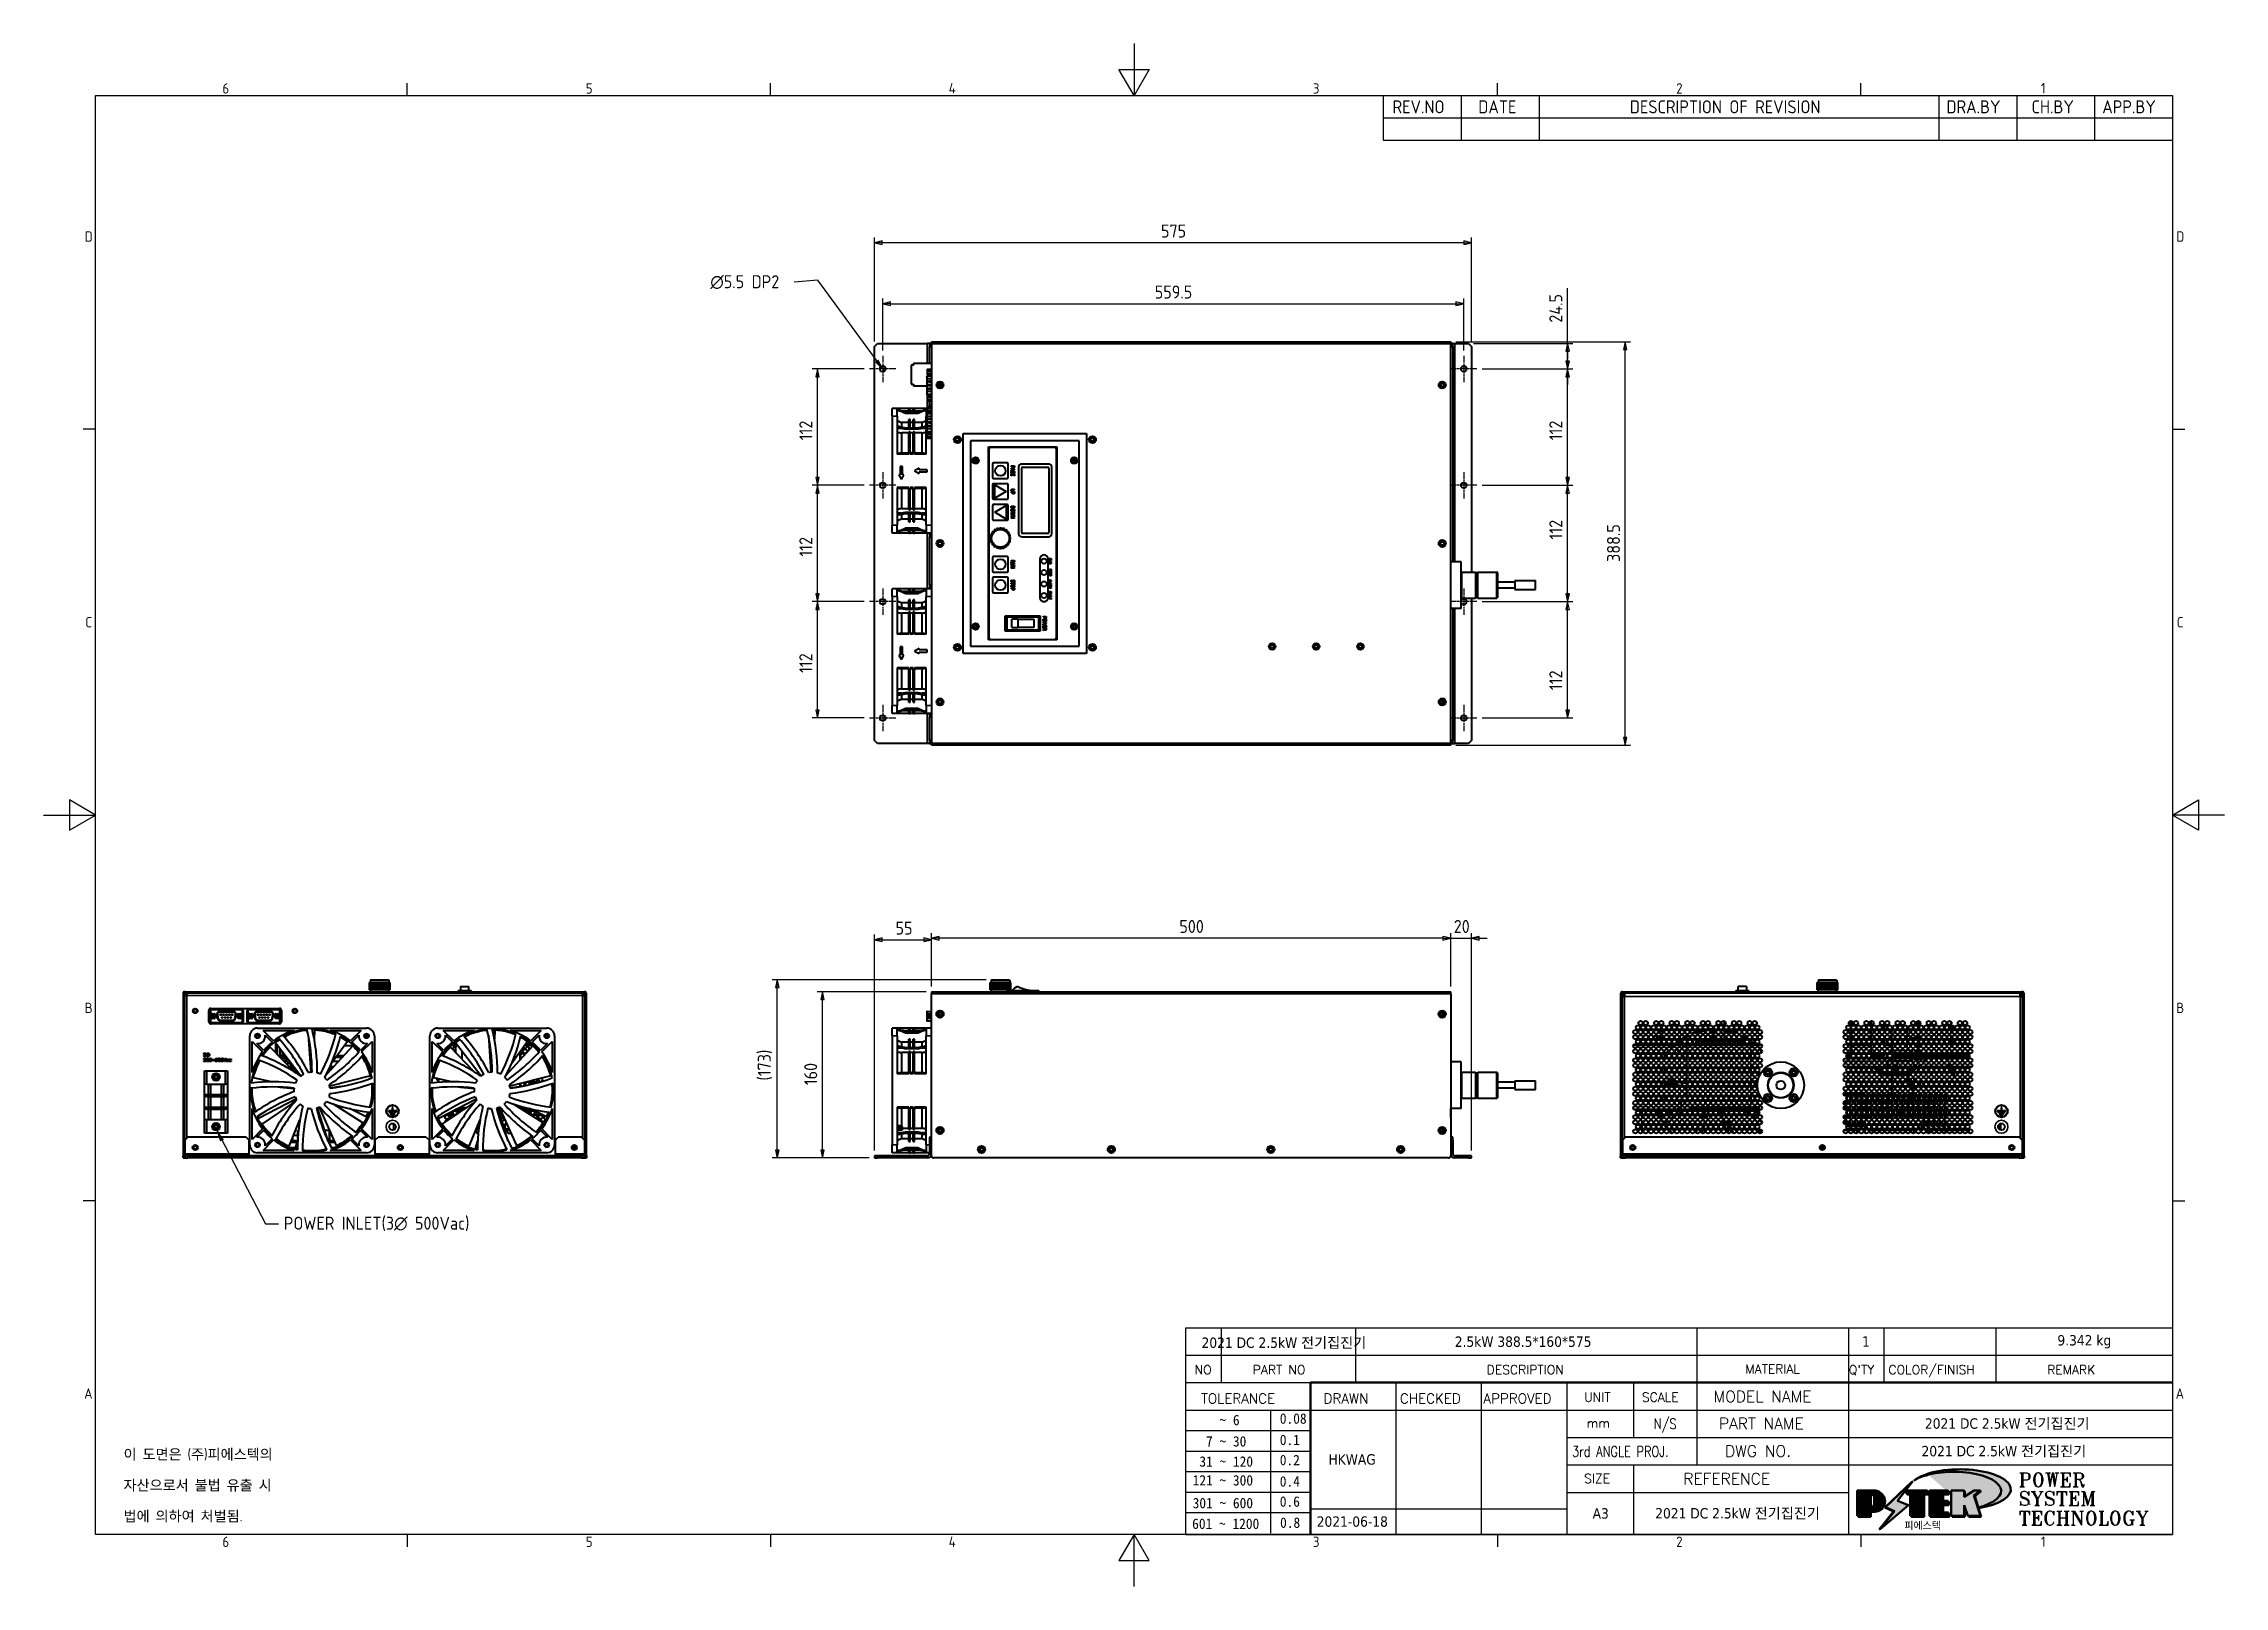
# Model space of a CAD drawing. Header units: millimetres. Extents: x 0 to 2100, y 0 to 1485.
import ezdxf
from ezdxf.enums import TextEntityAlignment as Align

# ---------------------------------------------------------------- set-up
doc = ezdxf.new("R2010")
doc.units = ezdxf.units.MM
doc.header["$LTSCALE"] = 5
doc.linetypes.add('CHAIN', pattern=[0.3543, 0.2362, -0.0295, 0.0591, -0.0295])
doc.layers.get('0').update_dxf_attribs({"color": 3, "lineweight": 25})
for name, color, linetype, lineweight in [('가시적인 것(ISO)', 3, 'Continuous', 40), ('가시적인 좁은 것(ISO)', 3, 'Continuous', 35), ('경계(ISO)', 7, 'Continuous', 25), ('기호(ISO)', 5, 'Continuous', 25), ('제목(ISO)', 5, 'Continuous', 50), ('중심 표식(ISO)', 1, 'Continuous', 25), ('치수(ISO)', 2, 'Continuous', 25), ('해치(ISO)', 7, 'Continuous', 18)]:
    doc.layers.add(name, color=color, linetype=linetype, lineweight=lineweight)
doc.styles.add('HAN_291', font='')
doc.styles.add('HAN_370', font='', dxfattribs={"width": 2})
doc.styles.add('ISO Proportiona M2B', font='isocp.shx')
doc.styles.add('RC_284', font='ROMANC.shx')
doc.styles.add('RC_287', font='ROMANC.shx')
doc.styles.add('RC_292', font='ROMANC.shx')
doc.styles.add('ROMANT_294', font='romant.shx')
doc.styles.add('문자 텍스트_PSTEK_POSCO', font='isocp.shx')
doc.styles.add('치수 텍스트_PSTEK_POSCO', font='isocp.shx')
doc.styles.add('텍스트 스타일198', font='tahoma.ttf')
doc.styles.add('텍스트 스타일333', font='ROMANC.shx', dxfattribs={"width": 0.8})
doc.styles.get('HAN_291').set_extended_font_data('GulimChe')
doc.styles.get('HAN_370').set_extended_font_data('GulimChe')
doc.dimstyles.new('치수_PSTEK_POSCO', dxfattribs={"dimscale": 5, "dimtxt": 2.5, "dimasz": 1.5, "dimexe": 1, "dimexo": 1, "dimgap": 1, "dimtad": 1, "dimrnd": 1e-08, "dimdsep": 46, "dimtxsty": '치수 텍스트_PSTEK_POSCO', "dimblk": 'Filled-2', "dimcen": 0.09, "dimdle": 10, "dimclrd": 7, "dimclre": 7, "dimclrt": 2, "dimadec": 1, "dimazin": 2, "dimtfac": 1, "dimtmove": 0, "dimatfit": 3, "dimfxl": 0, "dimtolj": 1, "dimlwd": -1, "dimlwe": -1, "dimarcsym": 0})
doc.dimstyles.new('치수_PSTEK_POSCO$7', dxfattribs={"dimscale": 5, "dimtxt": 2.5, "dimasz": 2.5, "dimexe": 1, "dimexo": 1, "dimgap": 1, "dimtad": 1, "dimrnd": 1e-08, "dimdsep": 46, "dimtxsty": '치수 텍스트_PSTEK_POSCO', "dimblk": 'Filled-2', "dimcen": 0.09, "dimdle": 10, "dimclrd": 7, "dimclre": 7, "dimclrt": 2, "dimadec": 1, "dimazin": 2, "dimtfac": 1, "dimtmove": 0, "dimatfit": 3, "dimfxl": 0, "dimtolj": 1, "dimlwd": -1, "dimlwe": -1, "dimarcsym": 0})

msp = doc.modelspace()

# ---------------------------------------------------------------- texts
at = {"layer": '기호(ISO)', "color": 2, "char_height": 12.5, "attachment_point": 7, "style": 'ISO Proportiona M2B'}
for s, insert in [('REV.NO', (1298.936, 1417.916)), ('DATE', (1381.571, 1417.916)), ('DESCRIPTION OF REVISION', (1527.535, 1417.916)), ('DRA.BY', (1832.379, 1417.916)), ('CH.BY', (1914.321, 1417.916)), ('APP.BY', (1982.389, 1417.916))]:
    msp.add_mtext(s, dxfattribs=dict(at, insert=insert))
at = {"layer": '기호(ISO)', "color": 2, "insert": (642.014, 1255.401), "char_height": 12.5, "width": 75.8889, "attachment_point": 4, "line_spacing_factor": 0.4375, "style": '치수 텍스트_PSTEK_POSCO'}
msp.add_mtext('{\\fAIGDT|b0|i0;\\H12.5000;n\\fisocp|b0|i0;\\H12.5000;5.5 DP2}', dxfattribs=at)
at = {"layer": '기호(ISO)', "color": 2, "insert": (231.246, 348.944), "char_height": 12.5, "width": 209.92596, "attachment_point": 4, "style": '치수 텍스트_PSTEK_POSCO'}
msp.add_mtext('{\\fISOCP|b0|i0;\\H12.5000;POWER INLET(3\\fAIGDT|b0|i0;\\H12.5000;n\\fisocp|b0|i0;\\H12.5000; 500Vac)}', dxfattribs=at)
at = {"layer": '기호(ISO)', "color": 7, "insert": (76.973, 96.836), "char_height": 10, "width": 256.20069, "attachment_point": 4, "line_spacing_factor": 1.78626, "style": '문자 텍스트_PSTEK_POSCO'}
msp.add_mtext('{이 도면은 (주)피에스텍의\\P자산으로서 불법 유출 시 \\P법에 의하여 처벌됨.}', dxfattribs=at)

# ---------------------------------------------------------------- blocks, each defined once
blk = doc.blocks.new('경계 Default Border')
at = {"layer": '경계(ISO)'}
for p, q in [((70, 287), (70, 289.4)), ((140, 287), (140, 289.4)), ((280, 287), (280, 289.4)), ((350, 287), (350, 289.4)), ((10, 222.75), (7.6, 222.75)), ((410, 222.75), (412.4, 222.75)), ((10, 74.25), (7.6, 74.25)), ((410, 74.25), (412.4, 74.25)), ((70, 10), (70, 7.6)), ((140, 10), (140, 7.6)), ((280, 10), (280, 7.6)), ((350, 10), (350, 7.6))]:
    blk.add_line(p, q, dxfattribs=at)
at = {"layer": '경계(ISO)', "flags": 128}
for points in [[(210, 297), (210, 287), (207.11, 292), (212.89, 292), (210, 287)], [(10, 10), (10, 287), (410, 287), (410, 10), (10, 10)], [(0, 148.5), (10, 148.5), (5, 151.39), (5, 145.61), (10, 148.5)], [(420, 148.5), (410, 148.5), (415, 151.39), (415, 145.61), (410, 148.5)], [(210, 0), (210, 10), (207.11, 5), (212.89, 5), (210, 10)]]:
    blk.add_lwpolyline(points, dxfattribs=at)
at = {"layer": '경계(ISO)', "color": 2, "char_height": 2, "attachment_point": 7, "style": '문자 텍스트_PSTEK_POSCO'}
for s, insert in [('6', (34.43, 287.38)), ('5', (104.43, 287.38)), ('4', (174.32, 287.4)), ('3', (244.45, 287.38)), ('2', (314.42, 287.38)), ('1', (384.66, 287.4)), ('D', (7.92, 258.86)), ('D', (410.72, 258.86)), ('C', (8.03, 184.61)), ('C', (410.83, 184.61)), ('B', (7.92, 110.36)), ('B', (410.72, 110.36)), ('A', (7.81, 36.12)), ('A', (410.61, 36.12)), ('6', (34.43, 7.58)), ('5', (104.43, 7.58)), ('4', (174.32, 7.6)), ('3', (244.45, 7.58)), ('2', (314.42, 7.58)), ('1', (384.66, 7.6))]:
    blk.add_mtext(s, dxfattribs=dict(at, insert=insert))
blk = doc.blocks.new('제목 블록 PSTEK')
for color, points in [(252, [(317.22, 17.06), (322.03, 21.63), (322.28, 21.94), (317.05, 16.98), (318.75, 16.19), (316, 12.72), (316.34, 13), (318.92, 16.27)]), (5, [(321.62, 17.42), (319.53, 18.25), (322.45, 22.02), (317.22, 17.06), (318.92, 16.27), (316.17, 12.8)]), (1, [(324.48, 19.61), (325.24, 19.61), (325.24, 20.26), (321.23, 20.26), (321.23, 19.61), (321.98, 19.61), (321.98, 15.34), (324.48, 15.34)]), (252, [(321.98, 19.61), (321.4, 19.61), (321.4, 19.46), (321.98, 19.46)]), (252, [(324.66, 19.46), (325.42, 19.46), (325.42, 20.11), (325.24, 20.11), (325.24, 19.61), (324.48, 19.61), (324.48, 15.34), (322.16, 15.34), (322.16, 15.19), (324.66, 15.19)]), (1, [(329.23, 20.26), (325.66, 20.26), (325.66, 15.34), (329.36, 15.34), (329.36, 15.99), (328.11, 15.99), (328.11, 17.56), (329.23, 17.56), (329.23, 18.26), (328.11, 18.26), (328.11, 19.61), (329.23, 19.61)]), (252, [(328.29, 19.46), (329.41, 19.46), (329.41, 20.11), (329.23, 20.11), (329.23, 19.61), (328.11, 19.61), (328.11, 18.26), (328.29, 18.26)]), (252, [(328.29, 17.42), (329.41, 17.42), (329.41, 18.11), (329.23, 18.11), (329.23, 17.56), (328.11, 17.56), (328.11, 15.99), (328.29, 15.99)]), (1, [(332.33, 20.26), (329.86, 20.26), (329.86, 15.34), (332.33, 15.34), (332.33, 17.43), (333.07, 15.34), (335.49, 15.34), (334.25, 19.31), (335.44, 20.26), (334.31, 20.26), (332.33, 19)]), (252, [(332.51, 16.93), (332.33, 17.43), (332.33, 15.34), (330.04, 15.34), (330.04, 15.19), (332.51, 15.19)]), (252, [(332.51, 20.11), (332.33, 20.11), (332.33, 19), (332.51, 19.11)]), (252, [(335.62, 20.11), (335.25, 20.11), (334.25, 19.31), (335.49, 15.34), (333.2, 15.34), (333.25, 15.19), (335.66, 15.19), (334.43, 19.16)]), (252, [(329.54, 15.85), (329.36, 15.85), (329.36, 15.34), (325.83, 15.34), (325.83, 15.19), (329.54, 15.19)])]:
    blk.add_hatch(color=color).paths.add_polyline_path(points)
h = blk.add_hatch(color=1)
edge = h.paths.add_edge_path(flags=0)
edge.add_line((314.22, 19.61), (314.22, 17))
edge.add_line((314.22, 17), (314.35, 17))
edge.add_arc((314.35, 17.65), 0.651, 270, 360)
edge.add_line((315, 17.65), (315, 18.96))
edge.add_arc((314.35, 18.96), 0.651, 0, 90)
edge.add_line((314.35, 19.61), (314.22, 19.61))
edge = h.paths.add_edge_path()
edge.add_arc((314.98, 18.29), 1.97, 270, 450)
edge.add_line((314.98, 20.26), (311.77, 20.26))
edge.add_line((311.77, 20.26), (311.77, 15.34))
edge.add_line((311.77, 15.34), (314.22, 15.34))
edge.add_line((314.22, 15.34), (314.22, 16.32))
edge.add_line((314.22, 16.32), (314.98, 16.32))
h = blk.add_hatch(color=252)
edge = h.paths.add_edge_path()
edge.add_arc((314.98, 18.29), 1.97, 270, 406.8279)
edge.add_arc((315.16, 18.14), 1.97, -90, 53.561, ccw=False)
edge.add_line((315.16, 16.17), (314.4, 16.17))
edge.add_line((314.4, 16.17), (314.4, 15.19))
edge.add_line((314.4, 15.19), (311.94, 15.19))
edge.add_line((311.94, 15.19), (311.94, 15.34))
edge.add_line((311.94, 15.34), (314.22, 15.34))
edge.add_line((314.22, 15.34), (314.22, 16.32))
edge.add_line((314.22, 16.32), (314.98, 16.32))
h = blk.add_hatch(color=252)
edge = h.paths.add_edge_path()
edge.add_line((314.4, 19.46), (314.53, 19.46))
edge.add_arc((314.53, 18.81), 0.651, 60.4189, 90, ccw=False)
edge.add_arc((314.35, 18.96), 0.651, 39.9699, 90)
edge.add_line((314.35, 19.61), (314.22, 19.61))
edge.add_line((314.22, 19.61), (314.22, 17))
edge.add_line((314.22, 17), (314.35, 17))
edge.add_arc((314.35, 17.65), 0.651, 270, 274.6931)
edge.add_line((314.4, 17), (314.4, 19.46))
at = {"layer": '해치(ISO)', "true_color": 0x27d1fc}
h = blk.add_hatch(color=140, dxfattribs=at)
edge = h.paths.add_edge_path()
edge.add_ellipse((330.37, 20.16), major_axis=(9.1, 0), ratio=0.40699, start_angle=301.3098, end_angle=507.7437)
edge.add_ellipse((331.53, 20.46), major_axis=(-9.82, 0), ratio=0.39426, start_angle=111.5121, end_angle=334.4703, ccw=False)
edge.add_line((335.14, 16.86), (335.1, 16.99))
at = {"color": 180}
for p, q in [((182.48, 11.79), (182.48, 51.57)), ((182.48, 51.57), (372.48, 51.57)), ((189.27, 51.57), (189.27, 41.01)), ((215.22, 41.01), (215.22, 51.57)), ((280.88, 51.57), (280.88, 41.01)), ((310.09, 51.57), (310.09, 41.01)), ((316.9, 51.57), (316.9, 41.01)), ((338.46, 51.57), (338.46, 41.01)), ((372.48, 51.57), (372.48, 11.79)), ((182.48, 46.29), (372.48, 46.29)), ((182.48, 41.01), (206.45, 41.01)), ((222.94, 11.79), (222.94, 41.01)), ((239.43, 11.79), (239.43, 41.01)), ((255.92, 11.79), (255.92, 41.01)), ((268.69, 41.01), (268.69, 30.45)), ((280.88, 41.01), (280.88, 25.17)), ((310.09, 41.01), (310.09, 11.79)), ((182.48, 35.73), (206.45, 35.73)), ((198.86, 12.03), (198.86, 35.73)), ((206.45, 35.73), (372.48, 35.73)), ((182.48, 31.78), (206.45, 31.78)), ((255.92, 30.45), (372.48, 30.45)), ((182.48, 27.83), (206.45, 27.83)), ((182.48, 23.88), (206.45, 23.88)), ((255.92, 25.17), (372.48, 25.17)), ((268.69, 25.17), (268.69, 11.79)), ((182.48, 19.93), (206.45, 19.93)), ((255.92, 19.89), (310.09, 19.89)), ((182.48, 15.98), (206.45, 15.98)), ((206.45, 16.74), (255.92, 16.74)), ((182.48, 11.79), (372.48, 11.79))]:
    blk.add_line(p, q, dxfattribs=at)
at = {"color": 7, "lineweight": 50}
for p, q in [((206.45, 11.79), (206.45, 41.01)), ((206.45, 41.01), (372.48, 41.01))]:
    blk.add_line(p, q, dxfattribs=at)
at = {"color": 7}
for p, q in [((322.28, 21.94), (317.05, 16.98)), ((322.45, 22.02), (317.22, 17.06)), ((317.22, 17.06), (322.03, 21.63)), ((319.53, 18.25), (322.45, 22.02)), ((322.03, 21.63), (322.28, 21.94)), ((314.98, 20.26), (311.77, 20.26)), ((311.77, 20.26), (311.77, 15.34)), ((314.98, 20.26), (311.77, 20.26)), ((311.77, 20.26), (311.77, 15.34)), ((314.22, 17), (314.22, 19.61)), ((314.22, 19.61), (314.35, 19.61)), ((314.35, 19.61), (314.22, 19.61)), ((314.22, 19.61), (314.22, 17)), ((314.22, 17), (314.22, 19.61)), ((314.22, 19.61), (314.35, 19.61)), ((314.35, 17), (314.22, 17)), ((314.22, 17), (314.35, 17)), ((314.35, 17), (314.22, 17)), ((314.4, 19.46), (314.53, 19.46)), ((314.4, 17), (314.4, 19.46)), ((315, 18.96), (315, 17.65)), ((315, 18.96), (315, 17.65)), ((316.17, 12.8), (321.62, 17.42)), ((317.05, 16.98), (318.75, 16.19)), ((318.92, 16.27), (317.22, 17.06)), ((317.22, 17.06), (318.92, 16.27)), ((321.62, 17.42), (319.53, 18.25)), ((325.24, 20.26), (321.23, 20.26)), ((321.23, 20.26), (321.23, 19.61)), ((325.24, 20.26), (321.23, 20.26)), ((321.23, 20.26), (321.23, 19.61)), ((321.23, 19.61), (321.98, 19.61)), ((321.23, 19.61), (321.98, 19.61)), ((321.4, 19.61), (321.4, 19.46)), ((321.98, 19.61), (321.4, 19.61)), ((321.4, 19.46), (321.98, 19.46)), ((321.98, 19.61), (321.98, 15.34)), ((321.98, 19.46), (321.98, 19.61)), ((321.98, 19.61), (321.98, 15.34)), ((324.48, 19.61), (325.24, 19.61)), ((324.48, 15.34), (324.48, 19.61)), ((325.24, 19.61), (324.48, 19.61)), ((324.48, 19.61), (324.48, 15.34)), ((324.48, 19.61), (325.24, 19.61)), ((324.48, 15.34), (324.48, 19.61)), ((324.66, 19.46), (325.42, 19.46)), ((324.66, 15.19), (324.66, 19.46)), ((325.24, 19.61), (325.24, 20.26)), ((325.24, 19.61), (325.24, 20.26)), ((325.42, 20.11), (325.24, 20.11)), ((325.24, 20.11), (325.24, 19.61)), ((325.42, 19.46), (325.42, 20.11)), ((329.23, 20.26), (325.66, 20.26)), ((325.66, 20.26), (325.66, 15.34)), ((325.66, 20.26), (325.66, 15.34)), ((329.23, 20.26), (325.66, 20.26)), ((328.11, 18.26), (328.11, 19.61)), ((328.11, 19.61), (329.23, 19.61)), ((329.23, 19.61), (328.11, 19.61)), ((328.11, 19.61), (328.11, 18.26)), ((328.11, 18.26), (328.11, 19.61)), ((328.11, 19.61), (329.23, 19.61)), ((329.23, 18.26), (328.11, 18.26)), ((328.11, 18.26), (328.29, 18.26)), ((329.23, 18.26), (328.11, 18.26)), ((328.11, 17.56), (329.23, 17.56)), ((328.11, 15.99), (328.11, 17.56)), ((329.23, 17.56), (328.11, 17.56)), ((328.11, 17.56), (328.11, 15.99)), ((328.11, 17.56), (329.23, 17.56)), ((328.11, 15.99), (328.11, 17.56)), ((328.29, 18.26), (328.29, 19.46)), ((328.29, 19.46), (329.41, 19.46)), ((328.29, 15.99), (328.29, 17.42)), ((328.29, 17.42), (329.41, 17.42)), ((329.23, 19.61), (329.23, 20.26)), ((329.23, 19.61), (329.23, 20.26)), ((329.41, 20.11), (329.23, 20.11)), ((329.23, 20.11), (329.23, 19.61)), ((329.23, 17.56), (329.23, 18.26)), ((329.23, 17.56), (329.23, 18.26)), ((329.41, 18.11), (329.23, 18.11)), ((329.23, 18.11), (329.23, 17.56)), ((329.41, 19.46), (329.41, 20.11)), ((329.41, 17.42), (329.41, 18.11)), ((332.33, 20.26), (329.86, 20.26)), ((329.86, 20.26), (329.86, 15.34)), ((329.86, 20.26), (329.86, 15.34)), ((332.33, 20.26), (329.86, 20.26)), ((334.31, 20.26), (332.33, 19)), ((332.33, 19), (332.33, 20.26)), ((334.31, 20.26), (332.33, 19)), ((332.33, 19), (332.33, 20.26)), ((332.51, 20.11), (332.33, 20.11)), ((332.33, 20.11), (332.33, 19)), ((332.33, 19), (332.51, 19.11)), ((332.33, 17.43), (333.07, 15.34)), ((332.33, 15.34), (332.33, 17.43)), ((332.51, 16.93), (332.33, 17.43)), ((332.33, 17.43), (332.33, 15.34)), ((332.33, 17.43), (333.07, 15.34)), ((332.33, 15.34), (332.33, 17.43)), ((332.51, 19.11), (332.51, 20.11)), ((332.51, 15.19), (332.51, 16.93)), ((334.25, 19.31), (335.44, 20.26)), ((334.25, 19.31), (335.44, 20.26)), ((335.25, 20.11), (334.25, 19.31)), ((335.49, 15.34), (334.25, 19.31)), ((334.25, 19.31), (335.49, 15.34)), ((335.49, 15.34), (334.25, 19.31)), ((335.44, 20.26), (334.31, 20.26)), ((335.44, 20.26), (334.31, 20.26)), ((334.43, 19.16), (335.62, 20.11)), ((335.66, 15.19), (334.43, 19.16)), ((335.62, 20.11), (335.25, 20.11)), ((345.04, 17.5), (344.99, 17.69)), ((311.77, 15.34), (314.22, 15.34)), ((311.77, 15.34), (314.22, 15.34)), ((314.22, 15.34), (311.94, 15.34)), ((311.94, 15.34), (311.94, 15.19)), ((311.94, 15.19), (314.4, 15.19)), ((314.22, 16.32), (314.98, 16.32)), ((314.22, 15.34), (314.22, 16.32)), ((314.98, 16.32), (314.22, 16.32)), ((314.22, 16.32), (314.22, 15.34)), ((314.22, 16.32), (314.98, 16.32)), ((314.22, 15.34), (314.22, 16.32)), ((314.4, 16.17), (315.16, 16.17)), ((314.4, 15.19), (314.4, 16.17)), ((318.75, 16.19), (316, 12.72)), ((316, 12.72), (316.34, 13)), ((318.92, 16.27), (316.17, 12.8)), ((316.34, 13), (318.92, 16.27)), ((321.98, 15.34), (324.48, 15.34)), ((321.98, 15.34), (324.48, 15.34)), ((324.48, 15.34), (322.16, 15.34)), ((322.16, 15.34), (322.16, 15.19)), ((322.16, 15.19), (324.66, 15.19)), ((325.66, 15.34), (329.36, 15.34)), ((325.66, 15.34), (329.36, 15.34)), ((329.36, 15.34), (325.83, 15.34)), ((325.83, 15.34), (325.83, 15.19)), ((325.83, 15.19), (329.54, 15.19)), ((329.36, 15.99), (328.11, 15.99)), ((328.11, 15.99), (328.29, 15.99)), ((329.36, 15.99), (328.11, 15.99)), ((329.36, 15.34), (329.36, 15.99)), ((329.36, 15.34), (329.36, 15.99)), ((329.54, 15.85), (329.36, 15.85)), ((329.36, 15.85), (329.36, 15.34)), ((329.54, 15.19), (329.54, 15.85)), ((329.86, 15.34), (332.33, 15.34)), ((329.86, 15.34), (332.33, 15.34)), ((332.33, 15.34), (330.04, 15.34)), ((330.04, 15.34), (330.04, 15.19)), ((330.04, 15.19), (332.51, 15.19)), ((333.07, 15.34), (335.49, 15.34)), ((333.07, 15.34), (335.49, 15.34)), ((335.49, 15.34), (333.2, 15.34)), ((333.2, 15.34), (333.25, 15.19)), ((333.25, 15.19), (335.66, 15.19))]:
    blk.add_line(p, q, dxfattribs=at)
at = {"color": 5}
for p, q in [((322.45, 22.02), (317.22, 17.06)), ((319.53, 18.25), (322.45, 22.02)), ((316.17, 12.8), (321.62, 17.42)), ((317.22, 17.06), (318.92, 16.27)), ((321.62, 17.42), (319.53, 18.25)), ((318.92, 16.27), (316.17, 12.8))]:
    blk.add_line(p, q, dxfattribs=at)
at = {"color": 1}
for p, q in [((314.98, 20.26), (311.77, 20.26)), ((311.77, 20.26), (311.77, 15.34)), ((314.22, 17), (314.22, 19.61)), ((314.22, 19.61), (314.35, 19.61)), ((314.35, 17), (314.22, 17)), ((315, 18.96), (315, 17.65)), ((325.24, 20.26), (321.23, 20.26)), ((321.23, 20.26), (321.23, 19.61)), ((321.23, 19.61), (321.98, 19.61)), ((321.98, 19.61), (321.98, 15.34)), ((324.48, 19.61), (325.24, 19.61)), ((324.48, 15.34), (324.48, 19.61)), ((325.24, 19.61), (325.24, 20.26)), ((329.23, 20.26), (325.66, 20.26)), ((325.66, 20.26), (325.66, 15.34)), ((328.11, 18.26), (328.11, 19.61)), ((328.11, 19.61), (329.23, 19.61)), ((329.23, 18.26), (328.11, 18.26)), ((328.11, 17.56), (329.23, 17.56)), ((328.11, 15.99), (328.11, 17.56)), ((329.23, 19.61), (329.23, 20.26)), ((329.23, 17.56), (329.23, 18.26)), ((332.33, 20.26), (329.86, 20.26)), ((329.86, 20.26), (329.86, 15.34)), ((334.31, 20.26), (332.33, 19)), ((332.33, 19), (332.33, 20.26)), ((332.33, 17.43), (333.07, 15.34)), ((332.33, 15.34), (332.33, 17.43)), ((334.25, 19.31), (335.44, 20.26)), ((335.49, 15.34), (334.25, 19.31)), ((335.44, 20.26), (334.31, 20.26)), ((311.77, 15.34), (314.22, 15.34)), ((314.22, 16.32), (314.98, 16.32)), ((314.22, 15.34), (314.22, 16.32)), ((321.98, 15.34), (324.48, 15.34)), ((325.66, 15.34), (329.36, 15.34)), ((329.36, 15.99), (328.11, 15.99)), ((329.36, 15.34), (329.36, 15.99)), ((329.86, 15.34), (332.33, 15.34)), ((333.07, 15.34), (335.49, 15.34))]:
    blk.add_line(p, q, dxfattribs=at)
at = {"color": 7}
for centre, radius, start, end in [((314.35, 18.96), 0.651, 0, 90), ((314.35, 18.96), 0.651, 39.9699, 90), ((314.35, 18.96), 0.651, 0, 90), ((314.35, 17.65), 0.651, 270, 0), ((314.35, 17.65), 0.651, 270, 0), ((314.35, 17.65), 0.651, 270, 274.6931), ((314.53, 18.81), 0.651, 60.4189, 90), ((314.98, 18.29), 1.97, 270, 90), ((314.98, 18.29), 1.97, 270, 90), ((314.98, 18.29), 1.97, 270, 46.8279), ((315.16, 18.14), 1.97, 270, 53.561)]:
    blk.add_arc(centre, radius, start, end, dxfattribs=at)
at = {"color": 1}
for centre, radius, start, end in [((314.35, 18.96), 0.651, 0, 90), ((314.35, 17.65), 0.651, 270, 0), ((314.98, 18.29), 1.97, 270, 90)]:
    blk.add_arc(centre, radius, start, end, dxfattribs=at)
at = {"layer": '제목(ISO)', "lineweight": 18}
blk.add_line((182.48, 35.73), (182.48, 11.79), dxfattribs=at)
at = {"layer": '제목(ISO)'}
for p, q in [((322.28, 21.94), (317.05, 16.98)), ((322.45, 22.02), (317.22, 17.06)), ((317.22, 17.06), (322.03, 21.63)), ((319.53, 18.25), (322.45, 22.02)), ((322.03, 21.63), (322.28, 21.94)), ((314.98, 20.26), (311.77, 20.26)), ((311.77, 20.26), (311.77, 15.34)), ((314.22, 17), (314.22, 19.61)), ((314.22, 19.61), (314.35, 19.61)), ((314.35, 19.61), (314.22, 19.61)), ((314.22, 19.61), (314.22, 17)), ((314.35, 17), (314.22, 17)), ((314.22, 17), (314.35, 17)), ((314.4, 19.46), (314.53, 19.46)), ((314.4, 17), (314.4, 19.46)), ((315, 18.96), (315, 17.65)), ((316.17, 12.8), (321.62, 17.42)), ((317.05, 16.98), (318.75, 16.19)), ((317.22, 17.06), (318.92, 16.27)), ((318.92, 16.27), (317.22, 17.06)), ((321.62, 17.42), (319.53, 18.25)), ((325.24, 20.26), (321.23, 20.26)), ((321.23, 20.26), (321.23, 19.61)), ((321.23, 19.61), (321.98, 19.61)), ((321.98, 19.61), (321.4, 19.61)), ((321.4, 19.61), (321.4, 19.46)), ((321.4, 19.46), (321.98, 19.46)), ((321.98, 19.61), (321.98, 15.34)), ((321.98, 19.46), (321.98, 19.61)), ((324.48, 19.61), (325.24, 19.61)), ((324.48, 15.34), (324.48, 19.61)), ((325.24, 19.61), (324.48, 19.61)), ((324.48, 19.61), (324.48, 15.34)), ((324.66, 19.46), (325.42, 19.46)), ((324.66, 15.19), (324.66, 19.46)), ((325.24, 19.61), (325.24, 20.26)), ((325.42, 20.11), (325.24, 20.11)), ((325.24, 20.11), (325.24, 19.61)), ((325.42, 19.46), (325.42, 20.11)), ((329.23, 20.26), (325.66, 20.26)), ((325.66, 20.26), (325.66, 15.34)), ((328.11, 18.26), (328.11, 19.61)), ((328.11, 19.61), (329.23, 19.61)), ((329.23, 19.61), (328.11, 19.61)), ((328.11, 19.61), (328.11, 18.26)), ((329.23, 18.26), (328.11, 18.26)), ((328.11, 18.26), (328.29, 18.26)), ((328.11, 15.99), (328.11, 17.56)), ((328.11, 17.56), (329.23, 17.56)), ((329.23, 17.56), (328.11, 17.56)), ((328.11, 17.56), (328.11, 15.99)), ((328.29, 19.46), (329.41, 19.46)), ((328.29, 18.26), (328.29, 19.46)), ((328.29, 17.42), (329.41, 17.42)), ((328.29, 15.99), (328.29, 17.42)), ((329.23, 19.61), (329.23, 20.26)), ((329.41, 20.11), (329.23, 20.11)), ((329.23, 20.11), (329.23, 19.61)), ((329.23, 17.56), (329.23, 18.26)), ((329.41, 18.11), (329.23, 18.11)), ((329.23, 18.11), (329.23, 17.56)), ((329.41, 19.46), (329.41, 20.11)), ((329.41, 17.42), (329.41, 18.11)), ((332.33, 20.26), (329.86, 20.26)), ((329.86, 20.26), (329.86, 15.34)), ((334.31, 20.26), (332.33, 19)), ((332.33, 19), (332.33, 20.26)), ((332.51, 20.11), (332.33, 20.11)), ((332.33, 20.11), (332.33, 19)), ((332.33, 19), (332.51, 19.11)), ((332.33, 15.34), (332.33, 17.43)), ((332.33, 17.43), (333.07, 15.34)), ((332.51, 16.93), (332.33, 17.43)), ((332.33, 17.43), (332.33, 15.34)), ((332.51, 19.11), (332.51, 20.11)), ((332.51, 15.19), (332.51, 16.93)), ((334.25, 19.31), (335.44, 20.26)), ((335.25, 20.11), (334.25, 19.31)), ((335.49, 15.34), (334.25, 19.31)), ((334.25, 19.31), (335.49, 15.34)), ((335.44, 20.26), (334.31, 20.26)), ((334.43, 19.16), (335.62, 20.11)), ((335.66, 15.19), (334.43, 19.16)), ((335.62, 20.11), (335.25, 20.11)), ((311.77, 15.34), (314.22, 15.34)), ((314.22, 15.34), (311.94, 15.34)), ((311.94, 15.34), (311.94, 15.19)), ((311.94, 15.19), (314.4, 15.19)), ((314.22, 15.34), (314.22, 16.32)), ((314.22, 16.32), (314.98, 16.32)), ((314.98, 16.32), (314.22, 16.32)), ((314.22, 16.32), (314.22, 15.34)), ((314.4, 15.19), (314.4, 16.17)), ((314.4, 16.17), (315.16, 16.17)), ((318.75, 16.19), (316, 12.72)), ((316, 12.72), (316.34, 13)), ((318.92, 16.27), (316.17, 12.8)), ((316.34, 13), (318.92, 16.27)), ((321.98, 15.34), (324.48, 15.34)), ((324.48, 15.34), (322.16, 15.34)), ((322.16, 15.34), (322.16, 15.19)), ((322.16, 15.19), (324.66, 15.19)), ((325.66, 15.34), (329.36, 15.34)), ((329.36, 15.34), (325.83, 15.34)), ((325.83, 15.34), (325.83, 15.19)), ((325.83, 15.19), (329.54, 15.19)), ((329.36, 15.99), (328.11, 15.99)), ((328.11, 15.99), (328.29, 15.99)), ((329.36, 15.34), (329.36, 15.99)), ((329.54, 15.85), (329.36, 15.85)), ((329.36, 15.85), (329.36, 15.34)), ((329.54, 15.19), (329.54, 15.85)), ((329.86, 15.34), (332.33, 15.34)), ((332.33, 15.34), (330.04, 15.34)), ((330.04, 15.34), (330.04, 15.19)), ((330.04, 15.19), (332.51, 15.19)), ((333.07, 15.34), (335.49, 15.34)), ((335.49, 15.34), (333.2, 15.34)), ((333.2, 15.34), (333.25, 15.19)), ((333.25, 15.19), (335.66, 15.19))]:
    blk.add_line(p, q, dxfattribs=at)
at = {"layer": '제목(ISO)', "color": 4}
blk.add_line((335.14, 16.86), (335.1, 16.99), dxfattribs=at)
at = {"layer": '제목(ISO)'}
for centre, radius, start, end in [((314.35, 18.96), 0.651, 0, 90), ((314.35, 18.96), 0.651, 39.9699, 90), ((314.35, 17.65), 0.651, 270, 0), ((314.35, 17.65), 0.651, 270, 274.6931), ((314.53, 18.81), 0.651, 60.4189, 90), ((314.98, 18.29), 1.97, 46.8279, 90), ((314.98, 18.29), 1.97, 270, 46.8279), ((314.98, 18.29), 1.97, 270, 46.8279), ((315.16, 18.14), 1.97, 270, 53.561)]:
    blk.add_arc(centre, radius, start, end, dxfattribs=at)
at = {"layer": '제목(ISO)', "color": 4}
for centre, major_axis, ratio, start_param, end_param in [((331.53, 20.46), (9.82, 0), 0.39426, 5.087845, 8.9792), ((330.37, 20.16), (9.1, 0), 0.40699, 5.258849, 8.861799)]:
    blk.add_ellipse(centre, major_axis=major_axis, ratio=ratio, start_param=start_param, end_param=end_param, dxfattribs=at)
at = {"color": 2}
for s, height, style, p in [('NO', 1.742, 'RC_284', (184.14, 42.62)), ('PART NO', 1.742, 'RC_284', (195.34, 42.62)), ('DESCRIPTION', 1.7424, 'RC_284', (240.4, 42.62)), ("Q'TY", 1.742, 'RC_284', (310.14, 42.62)), ('COLOR/FINISH', 1.7424, 'RC_284', (317.77, 42.62)), ('REMARK', 1.742, 'RC_284', (348.35, 42.62)), (' TOLERANCE', 1.9, 'RC_287', (184.09, 37.01)), ('DRAWN', 1.9, 'RC_287', (208.98, 37.01)), ('CHECKED', 1.9, 'RC_287', (223.69, 37.01)), ('APPROVED', 1.9, 'RC_287', (239.78, 37.01)), ('UNIT', 1.742, 'RC_284', (259.17, 37.34)), ('SCALE', 1.742, 'RC_284', (270.29, 37.34)), ('MODEL NAME', 2.178, 'RC_292', (284.1, 37.25)), ('    ~ 6', 2, 'HAN_291', (183.77, 32.82)), ('0.08', 2, 'HAN_291', (200.55, 33.1)), ('PART NAME', 2.178, 'RC_292', (285.14, 32.03)), ('  7 ~ 30', 2, 'HAN_291', (183.77, 28.71)), ('0.1', 2, 'HAN_291', (200.55, 28.99)), ('mm', 1.742, 'RC_284', (259.65, 32.35)), (' 31 ~ 120', 2, 'HAN_291', (183.77, 24.83)), ('0.2', 2, 'HAN_291', (200.55, 25.11)), (' DWG NO.', 2.178, 'RC_292', (284.81, 26.75)), ('121 ~ 300', 2, 'HAN_291', (183.77, 21.21)), ('0.4', 2, 'HAN_291', (200.55, 21)), ('SIZE', 1.742, 'RC_284', (259.17, 21.69)), ('REFERENCE', 2.178, 'RC_292', (278.27, 21.43)), ('301 ~ 600', 2, 'HAN_291', (183.77, 16.83)), ('0.6', 2, 'HAN_291', (200.55, 17.12)), ('601 ~ 1200', 2, 'HAN_291', (183.68, 12.85)), ('0.8', 2, 'HAN_291', (200.61, 13.06))]:
    blk.add_text(s, height=height, dxfattribs=dict(at, style=style)).set_placement(p)
at = {"color": 2, "style": 'RC_284'}
blk.add_text('MATERIAL', height=1.742, dxfattribs=at).set_placement((295.48, 43.65), align=Align.MIDDLE_CENTER)
at = {"color": 7, "style": '텍스트 스타일333', "width": 0.8}
blk.add_text('N/S', height=2, dxfattribs=at).set_placement((274.78, 33.09), align=Align.MIDDLE_CENTER)
at = {"color": 2, "style": '텍스트 스타일333', "width": 0.8}
blk.add_text('3rd ANGLE PROJ.', height=2, dxfattribs=at).set_placement((256.84, 26.76))
at = {"color": 7, "style": 'ROMANT_294'}
for s, p in [('POWER', (342.83, 20.97)), ('SYSTEM', (342.83, 17.33)), ('TECHNOLOGY', (342.83, 13.57))]:
    blk.add_text(s, height=2.7, dxfattribs=at).set_placement(p)
at = {"color": 7, "insert": (320.85, 14.21), "char_height": 1.4, "attachment_point": 1, "line_spacing_factor": 0.332, "style": 'HAN_370'}
blk.add_mtext('\\fHY견고딕|b0|i0;\\H1.4000;피에스텍', dxfattribs=at)
at = {"layer": '제목(ISO)', "color": 7, "style": '텍스트 스타일198'}
for tag, p in [('질량\\P3;_001', (350.32, 48.16)), ('부품_번호_001', (185.49, 47.7)), ('설명_001', (234.26, 47.9)), ("3._Q'TY_001", (312.71, 47.92)), ('제목_001', (324.8, 32.14)), ('설계자_001', (209.94, 25.23)), ('부품_번호_001', (324.14, 26.83)), ('시트_크기_001', (260.81, 14.84)), ('프로젝트_001', (272.86, 14.86)), ('작성_날짜_001', (207.67, 13.27))]:
    blk.add_attdef(tag, p, '', height=2, dxfattribs=at)
for tag, p in [('재질', (295.48, 48.93)), ('4._COLOR', (327.68, 48.93)), ('1._MODEL_NAME', (341.23, 38.37)), ('점검자', (231.18, 26.23)), ('엔지니어링_승인자', (247.67, 26.23)), ('점검_날짜', (231.18, 14.27)), ('엔지니어링_승인_날짜', (247.67, 14.27))]:
    blk.add_attdef(tag, text='', height=2, dxfattribs=at).set_placement(p, align=Align.MIDDLE_CENTER)
blk = doc.blocks.new('Filled-2')
at = {"color": 0}
for p, q in [((0, 0), (-1, 0.23)), ((-1, 0.23), (-1, -0.23)), ((-1, 0), (0, 0)), ((-1, -0.23), (0, 0))]:
    blk.add_line(p, q, dxfattribs=at)
at = {"color": 0, "flags": 128}
blk.add_lwpolyline([(-1, -0.23), (0, 0), (-1, 0.23), (-1, -0.23)], dxfattribs=at)
at = {"color": 0}
blk.add_solid([(-1, -0.23), (0, 0), (-1, 0.23), (-1, -0.23)], dxfattribs=at)
blk = doc.blocks.new('*D22')
at = {"layer": 'Defpoints', "color": 0, "transparency": 16777216}
for p in [(1355, 1198.1), (1523, 1198.1), (1355, 809.6)]:
    blk.add_point(p, dxfattribs=at)
at = {"layer": '치수(ISO)', "color": 7, "transparency": 16777216}
for p, q in [((1360, 1198.1), (1528, 1198.1)), ((1523, 817.1), (1523, 1190.6)), ((1360, 809.6), (1528, 809.6))]:
    blk.add_line(p, q, dxfattribs=at)
at = {"layer": '치수(ISO)', "color": 7, "transparency": 16777216, "xscale": 7.5, "yscale": 7.5, "zscale": 7.5}
for p, rotation in [((1523, 1198.1), 90), ((1523, 809.6), 270)]:
    blk.add_blockref('Filled-2', p, dxfattribs=dict(at, rotation=rotation))
at = {"layer": '치수(ISO)', "color": 2, "transparency": 16777216, "insert": (1511.7, 986.1), "char_height": 12.5, "attachment_point": 4, "rotation": 90, "style": '치수 텍스트_PSTEK_POSCO'}
blk.add_mtext('\\A1;388.5', dxfattribs=at)
blk = doc.blocks.new('*D23')
at = {"layer": 'Defpoints', "color": 0, "transparency": 16777216}
for p in [(1380.2, 947.9), (1467.5, 947.9), (1380.2, 835.9)]:
    blk.add_point(p, dxfattribs=at)
at = {"layer": '치수(ISO)', "color": 7, "transparency": 16777216}
for p, q in [((1385.2, 947.9), (1472.5, 947.9)), ((1467.5, 843.4), (1467.5, 940.4)), ((1385.2, 835.9), (1472.5, 835.9))]:
    blk.add_line(p, q, dxfattribs=at)
at = {"layer": '치수(ISO)', "color": 7, "transparency": 16777216, "xscale": 7.5, "yscale": 7.5, "zscale": 7.5}
for p, rotation in [((1467.5, 947.9), 90), ((1467.5, 835.9), 270)]:
    blk.add_blockref('Filled-2', p, dxfattribs=dict(at, rotation=rotation))
at = {"layer": '치수(ISO)', "color": 2, "transparency": 16777216, "insert": (1456.2, 862.7), "char_height": 12.5, "attachment_point": 4, "rotation": 90, "style": '치수 텍스트_PSTEK_POSCO'}
blk.add_mtext('\\A1;112', dxfattribs=at)
blk = doc.blocks.new('*D24')
at = {"layer": 'Defpoints', "color": 0, "transparency": 16777216}
for p in [(1380.2, 1059.9), (1467.5, 1059.9), (1380.2, 947.9)]:
    blk.add_point(p, dxfattribs=at)
at = {"layer": '치수(ISO)', "color": 7, "transparency": 16777216}
for p, q in [((1385.2, 1059.9), (1472.5, 1059.9)), ((1467.5, 955.4), (1467.5, 1052.4)), ((1385.2, 947.9), (1472.5, 947.9))]:
    blk.add_line(p, q, dxfattribs=at)
at = {"layer": '치수(ISO)', "color": 7, "transparency": 16777216, "xscale": 7.5, "yscale": 7.5, "zscale": 7.5}
for p, rotation in [((1467.5, 1059.9), 90), ((1467.5, 947.9), 270)]:
    blk.add_blockref('Filled-2', p, dxfattribs=dict(at, rotation=rotation))
at = {"layer": '치수(ISO)', "color": 2, "transparency": 16777216, "insert": (1456.2, 1007.7), "char_height": 12.5, "attachment_point": 4, "rotation": 90, "style": '치수 텍스트_PSTEK_POSCO'}
blk.add_mtext('\\A1;112', dxfattribs=at)
blk = doc.blocks.new('*D25')
at = {"layer": 'Defpoints', "color": 0, "transparency": 16777216}
for p in [(1380.2, 1171.9), (1467.5, 1171.9), (1380.2, 1059.9)]:
    blk.add_point(p, dxfattribs=at)
at = {"layer": '치수(ISO)', "color": 7, "transparency": 16777216}
for p, q in [((1385.2, 1171.9), (1472.5, 1171.9)), ((1467.5, 1067.4), (1467.5, 1164.4)), ((1385.2, 1059.9), (1472.5, 1059.9))]:
    blk.add_line(p, q, dxfattribs=at)
at = {"layer": '치수(ISO)', "color": 7, "transparency": 16777216, "xscale": 7.5, "yscale": 7.5, "zscale": 7.5}
for p, rotation in [((1467.5, 1171.9), 90), ((1467.5, 1059.9), 270)]:
    blk.add_blockref('Filled-2', p, dxfattribs=dict(at, rotation=rotation))
at = {"layer": '치수(ISO)', "color": 2, "transparency": 16777216, "insert": (1456.2, 1103.2), "char_height": 12.5, "attachment_point": 4, "rotation": 90, "style": '치수 텍스트_PSTEK_POSCO'}
blk.add_mtext('\\A1;112', dxfattribs=at)
blk = doc.blocks.new('*D26')
at = {"layer": 'Defpoints', "color": 0, "transparency": 16777216}
for p in [(1367.5, 1234.6), (808, 1184.6), (1367.5, 1184.6)]:
    blk.add_point(p, dxfattribs=at)
at = {"layer": '치수(ISO)', "color": 7, "transparency": 16777216}
for p, q in [((808, 1189.6), (808, 1239.6)), ((1367.5, 1189.6), (1367.5, 1239.6)), ((815.5, 1234.6), (1360, 1234.6))]:
    blk.add_line(p, q, dxfattribs=at)
at = {"layer": '치수(ISO)', "color": 7, "transparency": 16777216, "xscale": 7.5, "yscale": 7.5, "zscale": 7.5, "rotation": 180}
blk.add_blockref('Filled-2', (808, 1234.6), dxfattribs=at)
at = {"layer": '치수(ISO)', "color": 7, "transparency": 16777216, "xscale": 7.5, "yscale": 7.5, "zscale": 7.5}
blk.add_blockref('Filled-2', (1367.5, 1234.6), dxfattribs=at)
at = {"layer": '치수(ISO)', "color": 2, "transparency": 16777216, "insert": (1070, 1245.9), "char_height": 12.5, "attachment_point": 4, "style": '치수 텍스트_PSTEK_POSCO'}
blk.add_mtext('\\A1;559.5', dxfattribs=at)
blk = doc.blocks.new('*D27')
at = {"layer": 'Defpoints', "color": 0, "transparency": 16777216}
for p in [(800, 1293.4), (800, 1193.4), (1375, 1193.4)]:
    blk.add_point(p, dxfattribs=at)
at = {"layer": '치수(ISO)', "color": 7, "transparency": 16777216}
for p, q in [((800, 1198.4), (800, 1298.4)), ((1367.5, 1293.4), (807.5, 1293.4)), ((1375, 1198.4), (1375, 1298.4))]:
    blk.add_line(p, q, dxfattribs=at)
at = {"layer": '치수(ISO)', "color": 7, "transparency": 16777216, "xscale": 7.5, "yscale": 7.5, "zscale": 7.5, "rotation": 180}
blk.add_blockref('Filled-2', (800, 1293.4), dxfattribs=at)
at = {"layer": '치수(ISO)', "color": 7, "transparency": 16777216, "xscale": 7.5, "yscale": 7.5, "zscale": 7.5}
blk.add_blockref('Filled-2', (1375, 1293.4), dxfattribs=at)
at = {"layer": '치수(ISO)', "color": 2, "transparency": 16777216, "insert": (1076, 1304.6), "char_height": 12.5, "attachment_point": 4, "style": '치수 텍스트_PSTEK_POSCO'}
blk.add_mtext('\\A1;575', dxfattribs=at)
blk = doc.blocks.new('*D28')
at = {"layer": 'Defpoints', "color": 0, "transparency": 16777216}
for p in [(745.2, 947.9), (795.2, 947.9), (795.2, 835.9)]:
    blk.add_point(p, dxfattribs=at)
at = {"layer": '치수(ISO)', "color": 7, "transparency": 16777216}
for p, q in [((790.2, 947.9), (740.2, 947.9)), ((745.2, 843.4), (745.2, 940.4)), ((790.2, 835.9), (740.2, 835.9))]:
    blk.add_line(p, q, dxfattribs=at)
at = {"layer": '치수(ISO)', "color": 7, "transparency": 16777216, "xscale": 7.5, "yscale": 7.5, "zscale": 7.5}
for p, rotation in [((745.2, 947.9), 90), ((745.2, 835.9), 270)]:
    blk.add_blockref('Filled-2', p, dxfattribs=dict(at, rotation=rotation))
at = {"layer": '치수(ISO)', "color": 2, "transparency": 16777216, "insert": (734, 879.2), "char_height": 12.5, "attachment_point": 4, "rotation": 90, "style": '치수 텍스트_PSTEK_POSCO'}
blk.add_mtext('\\A1;112', dxfattribs=at)
blk = doc.blocks.new('*D29')
at = {"layer": 'Defpoints', "color": 0, "transparency": 16777216}
for p in [(745.2, 1059.9), (795.2, 1059.9), (795.2, 947.9)]:
    blk.add_point(p, dxfattribs=at)
at = {"layer": '치수(ISO)', "color": 7, "transparency": 16777216}
for p, q in [((790.2, 1059.9), (740.2, 1059.9)), ((745.2, 955.4), (745.2, 1052.4)), ((790.2, 947.9), (740.2, 947.9))]:
    blk.add_line(p, q, dxfattribs=at)
at = {"layer": '치수(ISO)', "color": 7, "transparency": 16777216, "xscale": 7.5, "yscale": 7.5, "zscale": 7.5}
for p, rotation in [((745.2, 1059.9), 90), ((745.2, 947.9), 270)]:
    blk.add_blockref('Filled-2', p, dxfattribs=dict(at, rotation=rotation))
at = {"layer": '치수(ISO)', "color": 2, "transparency": 16777216, "insert": (734, 991.2), "char_height": 12.5, "attachment_point": 4, "rotation": 90, "style": '치수 텍스트_PSTEK_POSCO'}
blk.add_mtext('\\A1;112', dxfattribs=at)
blk = doc.blocks.new('*D30')
at = {"layer": 'Defpoints', "color": 0, "transparency": 16777216}
for p in [(745.2, 1171.9), (795.2, 1171.9), (795.2, 1059.9)]:
    blk.add_point(p, dxfattribs=at)
at = {"layer": '치수(ISO)', "color": 7, "transparency": 16777216}
for p, q in [((790.2, 1171.9), (740.2, 1171.9)), ((745.2, 1067.4), (745.2, 1164.4)), ((790.2, 1059.9), (740.2, 1059.9))]:
    blk.add_line(p, q, dxfattribs=at)
at = {"layer": '치수(ISO)', "color": 7, "transparency": 16777216, "xscale": 7.5, "yscale": 7.5, "zscale": 7.5}
for p, rotation in [((745.2, 1171.9), 90), ((745.2, 1059.9), 270)]:
    blk.add_blockref('Filled-2', p, dxfattribs=dict(at, rotation=rotation))
at = {"layer": '치수(ISO)', "color": 2, "transparency": 16777216, "insert": (734, 1103.2), "char_height": 12.5, "attachment_point": 4, "rotation": 90, "style": '치수 텍스트_PSTEK_POSCO'}
blk.add_mtext('\\A1;112', dxfattribs=at)
blk = doc.blocks.new('*D31')
at = {"layer": 'Defpoints', "color": 0, "transparency": 16777216}
for p in [(750, 572.4), (855, 572.4), (800, 412.4)]:
    blk.add_point(p, dxfattribs=at)
at = {"layer": '치수(ISO)', "color": 7, "transparency": 16777216}
for p, q in [((850, 572.4), (745, 572.4)), ((750, 419.9), (750, 564.9)), ((795, 412.4), (745, 412.4))]:
    blk.add_line(p, q, dxfattribs=at)
at = {"layer": '치수(ISO)', "color": 7, "transparency": 16777216, "xscale": 7.5, "yscale": 7.5, "zscale": 7.5}
for p, rotation in [((750, 572.4), 90), ((750, 412.4), 270)]:
    blk.add_blockref('Filled-2', p, dxfattribs=dict(at, rotation=rotation))
at = {"layer": '치수(ISO)', "color": 2, "transparency": 16777216, "insert": (738.7, 482.4), "char_height": 12.5, "attachment_point": 4, "rotation": 90, "style": '치수 텍스트_PSTEK_POSCO'}
blk.add_mtext('\\A1;160', dxfattribs=at)
blk = doc.blocks.new('*D32')
at = {"layer": 'Defpoints', "color": 0, "transparency": 16777216}
for p in [(706.5, 583.8), (912.8, 583.8), (800, 412.4)]:
    blk.add_point(p, dxfattribs=at)
at = {"layer": '치수(ISO)', "color": 7, "transparency": 16777216}
for p, q in [((907.8, 583.8), (701.5, 583.8)), ((706.5, 419.9), (706.5, 576.3)), ((795, 412.4), (701.5, 412.4))]:
    blk.add_line(p, q, dxfattribs=at)
at = {"layer": '치수(ISO)', "color": 7, "transparency": 16777216, "xscale": 7.5, "yscale": 7.5, "zscale": 7.5}
for p, rotation in [((706.5, 583.8), 90), ((706.5, 412.4), 270)]:
    blk.add_blockref('Filled-2', p, dxfattribs=dict(at, rotation=rotation))
at = {"layer": '치수(ISO)', "color": 2, "transparency": 16777216, "insert": (694.6, 479.7), "char_height": 12.5, "attachment_point": 4, "rotation": 90, "style": '치수 텍스트_PSTEK_POSCO'}
blk.add_mtext('\\A1; (173)', dxfattribs=at)
blk = doc.blocks.new('*D33')
at = {"layer": 'Defpoints', "color": 0, "transparency": 16777216}
for p in [(855, 622.4), (855, 572.4), (800, 414.4)]:
    blk.add_point(p, dxfattribs=at)
at = {"layer": '치수(ISO)', "color": 7, "transparency": 16777216}
for p, q in [((800, 419.4), (800, 627.4)), ((807.5, 622.4), (847.5, 622.4)), ((855, 577.4), (855, 627.4))]:
    blk.add_line(p, q, dxfattribs=at)
at = {"layer": '치수(ISO)', "color": 7, "transparency": 16777216, "xscale": 7.5, "yscale": 7.5, "zscale": 7.5, "rotation": 180}
blk.add_blockref('Filled-2', (800, 622.4), dxfattribs=at)
at = {"layer": '치수(ISO)', "color": 7, "transparency": 16777216, "xscale": 7.5, "yscale": 7.5, "zscale": 7.5}
blk.add_blockref('Filled-2', (855, 622.4), dxfattribs=at)
at = {"layer": '치수(ISO)', "color": 2, "transparency": 16777216, "insert": (820.4, 633.6), "char_height": 12.5, "attachment_point": 4, "style": '치수 텍스트_PSTEK_POSCO'}
blk.add_mtext('\\A1;55', dxfattribs=at)
blk = doc.blocks.new('*D34')
at = {"layer": 'Defpoints', "color": 0, "transparency": 16777216}
for p in [(855, 623.9), (855, 572.4), (1355, 572.4)]:
    blk.add_point(p, dxfattribs=at)
at = {"layer": '치수(ISO)', "color": 7, "transparency": 16777216}
for p, q in [((855, 577.4), (855, 628.9)), ((1347.5, 623.9), (862.5, 623.9)), ((1355, 577.4), (1355, 628.9))]:
    blk.add_line(p, q, dxfattribs=at)
at = {"layer": '치수(ISO)', "color": 7, "transparency": 16777216, "xscale": 7.5, "yscale": 7.5, "zscale": 7.5, "rotation": 180}
blk.add_blockref('Filled-2', (855, 623.9), dxfattribs=at)
at = {"layer": '치수(ISO)', "color": 7, "transparency": 16777216, "xscale": 7.5, "yscale": 7.5, "zscale": 7.5}
blk.add_blockref('Filled-2', (1355, 623.9), dxfattribs=at)
at = {"layer": '치수(ISO)', "color": 2, "transparency": 16777216, "insert": (1093.7, 635.2), "char_height": 12.5, "attachment_point": 4, "style": '치수 텍스트_PSTEK_POSCO'}
blk.add_mtext('\\A1;500', dxfattribs=at)
blk = doc.blocks.new('*D35')
at = {"layer": 'Defpoints', "color": 0, "transparency": 16777216}
for p in [(1375, 623.9), (1355, 572.4), (1375, 414.4)]:
    blk.add_point(p, dxfattribs=at)
at = {"layer": '치수(ISO)', "color": 7, "transparency": 16777216}
for p, q in [((1347.5, 623.9), (1340, 623.9)), ((1355, 577.4), (1355, 628.9)), ((1355, 623.9), (1375, 623.9)), ((1375, 419.4), (1375, 628.9)), ((1382.5, 623.9), (1390, 623.9))]:
    blk.add_line(p, q, dxfattribs=at)
at = {"layer": '치수(ISO)', "color": 7, "transparency": 16777216, "xscale": 7.5, "yscale": 7.5, "zscale": 7.5}
blk.add_blockref('Filled-2', (1355, 623.9), dxfattribs=at)
at = {"layer": '치수(ISO)', "color": 7, "transparency": 16777216, "xscale": 7.5, "yscale": 7.5, "zscale": 7.5, "rotation": 180}
blk.add_blockref('Filled-2', (1375, 623.9), dxfattribs=at)
at = {"layer": '치수(ISO)', "color": 2, "transparency": 16777216, "insert": (1357.9, 635.2), "char_height": 12.5, "attachment_point": 4, "style": '치수 텍스트_PSTEK_POSCO'}
blk.add_mtext('\\A1;20', dxfattribs=at)
blk = doc.blocks.new('*D36')
at = {"layer": 'Defpoints', "color": 0, "transparency": 16777216}
for p in [(1372, 1196.4), (1380.2, 1171.9), (1467.5, 1171.9)]:
    blk.add_point(p, dxfattribs=at)
at = {"layer": '치수(ISO)', "color": 7, "transparency": 16777216}
for p, q in [((1467.5, 1203.9), (1467.5, 1249.7)), ((1467.5, 1196.4), (1467.5, 1203.9)), ((1377, 1196.4), (1472.5, 1196.4)), ((1467.5, 1171.9), (1467.5, 1196.4)), ((1467.5, 1188.9), (1467.5, 1181.4)), ((1467.5, 1179.4), (1467.5, 1186.9)), ((1385.2, 1171.9), (1472.5, 1171.9)), ((1467.5, 1171.9), (1467.5, 1164.4)), ((1467.5, 1164.4), (1467.5, 1156.9))]:
    blk.add_line(p, q, dxfattribs=at)
at = {"layer": '치수(ISO)', "color": 7, "transparency": 16777216, "xscale": 7.5, "yscale": 7.5, "zscale": 7.5}
for p, rotation in [((1467.5, 1196.4), 90), ((1467.5, 1171.9), 270)]:
    blk.add_blockref('Filled-2', p, dxfattribs=dict(at, rotation=rotation))
at = {"layer": '치수(ISO)', "color": 2, "transparency": 16777216, "insert": (1456.2, 1216.4), "char_height": 12.5, "attachment_point": 4, "rotation": 90, "style": '치수 텍스트_PSTEK_POSCO'}
blk.add_mtext('\\A1;24.5', dxfattribs=at)

# ---------------------------------------------------------------- dimensions: what is measured, and where the dimension line sits
at = {"layer": '치수(ISO)', "color": 7}
for base, p1, p2, angle, override, picture, middle in [((799.984, 1293.351), (1374.984, 1193.351), (799.984, 1193.351), 180, {"dimdec": 2, "dimtp": 0, "dimtm": 0, "dimtdec": 2, "dimtofl": 0, "dimatfit": 1}, '*D27', (1087.484, 1293.351)), ((1367.484, 1234.601), (807.984, 1184.601), (1367.484, 1184.601), 180, {"dimdec": 2, "dimtp": 0, "dimtm": 0, "dimtdec": 2, "dimtofl": 0, "dimatfit": 1}, '*D26', (1087.734, 1234.601)), ((1467.484, 1171.851), (1371.984, 1196.351), (1380.234, 1171.851), 270, {"dimdec": 2, "dimtp": 0, "dimtm": 0, "dimtdec": 2, "dimatfit": 2}, '*D36', (1467.484, 1230.519)), ((1522.953, 1198.101), (1354.984, 809.601), (1354.984, 1198.101), 90, {"dimdec": 2, "dimtp": 0, "dimtm": 0, "dimtdec": 2, "dimtofl": 0, "dimatfit": 1}, '*D22', (1522.953, 1003.851)), ((745.234, 1171.851), (795.234, 1059.851), (795.234, 1171.851), 90, {"dimdec": 2, "dimtp": 0, "dimtm": 0, "dimtdec": 2, "dimtofl": 0, "dimatfit": 1}, '*D30', (745.234, 1112.351)), ((1467.484, 1171.851), (1380.234, 1059.851), (1380.234, 1171.851), 90, {"dimdec": 2, "dimtp": 0, "dimtm": 0, "dimtdec": 2, "dimtofl": 0, "dimatfit": 1}, '*D25', (1467.484, 1112.351)), ((745.234, 1059.851), (795.234, 947.851), (795.234, 1059.851), 90, {"dimdec": 2, "dimtp": 0, "dimtm": 0, "dimtdec": 2, "dimtofl": 0, "dimatfit": 1}, '*D29', (745.234, 1000.351)), ((1467.484, 1059.851), (1380.234, 947.851), (1380.234, 1059.851), 90, {"dimdec": 2, "dimtp": 0, "dimtm": 0, "dimtdec": 2, "dimtofl": 0, "dimatfit": 1}, '*D24', (1467.484, 1016.851)), ((745.234, 947.851), (795.234, 835.851), (795.234, 947.851), 90, {"dimdec": 2, "dimtp": 0, "dimtm": 0, "dimtdec": 2, "dimtofl": 0, "dimatfit": 1}, '*D28', (745.234, 888.351)), ((1467.484, 947.851), (1380.234, 835.851), (1380.234, 947.851), 90, {"dimdec": 2, "dimtp": 0, "dimtm": 0, "dimtdec": 2, "dimtofl": 0, "dimatfit": 1}, '*D23', (1467.484, 871.851)), ((854.984, 622.396), (799.984, 414.396), (854.984, 572.396), 180, {"dimdec": 2, "dimtp": 0, "dimtm": 0, "dimtdec": 2, "dimtofl": 0, "dimatfit": 1}, '*D33', (827.484, 622.396)), ((854.984, 623.944), (1354.984, 572.396), (854.984, 572.396), 180, {"dimdec": 2, "dimtp": 0, "dimtm": 0, "dimtdec": 2, "dimtofl": 0, "dimatfit": 1}, '*D34', (1104.984, 623.944)), ((1374.984, 623.944), (1354.984, 572.396), (1374.984, 414.396), 180, {"dimdec": 2, "dimtp": 0, "dimtm": 0, "dimtdec": 2, "dimtofl": 1, "dimatfit": 1}, '*D35', (1364.984, 623.944)), ((749.984, 572.396), (799.984, 412.396), (854.984, 572.396), 270, {"dimdec": 2, "dimtp": 0, "dimtm": 0, "dimtdec": 2, "dimtofl": 0, "dimatfit": 1}, '*D31', (749.984, 492.396))]:
    dim = msp.add_linear_dim(base=base, p1=p1, p2=p2, angle=angle, dimstyle='치수_PSTEK_POSCO', override=override, dxfattribs=at)
    dim.commit()
    dim.dimension.update_dxf_attribs({"geometry": picture, "text_midpoint": middle, "dimtype": 160})
dim = msp.add_linear_dim(base=(706.5, 583.846), p1=(799.984, 412.396), p2=(912.834, 583.846), angle=90, text=' (173)', dimstyle='치수_PSTEK_POSCO', override={"dimdec": 2, "dimtp": 0, "dimtm": 0, "dimtdec": 2, "dimtofl": 0, "dimatfit": 1}, dxfattribs=at)
dim.commit()
dim.dimension.update_dxf_attribs({"geometry": '*D32', "text_midpoint": (706.5, 498.121), "dimtype": 160})

# ---------------------------------------------------------------- linework, layer by layer
at = {"layer": '가시적인 것(ISO)'}
for p, q in [((854.984, 1198.101), (1354.984, 1198.101)), ((854.984, 1198.101), (854.984, 1196.101)), ((1354.984, 1196.101), (1354.984, 1198.101)), ((799.984, 1193.351), (802.984, 1196.351)), ((799.984, 814.351), (799.984, 1193.351)), ((802.984, 1196.351), (850.984, 1196.351)), ((837.784, 1177.351), (837.784, 1175.351)), ((837.784, 1177.351), (854.974, 1177.351)), ((852.984, 1196.351), (850.984, 1196.351)), ((852.984, 1196.351), (852.984, 1193.351)), ((854.984, 1196.351), (852.984, 1196.351)), ((852.984, 1193.351), (854.984, 1193.351)), ((852.984, 1177.351), (852.984, 1193.351)), ((854.974, 1178.145), (854.974, 1178.072)), ((854.984, 1178.145), (854.974, 1178.145)), ((854.984, 1178.072), (854.974, 1178.072)), ((854.984, 1178.057), (854.974, 1178.057)), ((854.984, 1196.101), (854.984, 811.601)), ((1356.984, 1196.351), (1354.984, 1196.351)), ((1354.984, 811.601), (1354.984, 1196.101)), ((1354.984, 1193.351), (1356.984, 1193.351)), ((1354.984, 1182.351), (1354.994, 1182.351)), ((1354.994, 1170.351), (1354.994, 1182.351)), ((1356.984, 1193.351), (1356.984, 1196.351)), ((1356.984, 1196.351), (1358.984, 1196.351)), ((1356.984, 1193.351), (1356.984, 986.351)), ((1358.984, 1196.351), (1371.984, 1196.351)), ((1371.984, 1196.351), (1374.984, 1193.351)), ((1374.984, 1193.351), (1374.984, 976.351)), ((837.784, 1175.351), (835.284, 1175.351)), ((835.284, 1175.351), (835.284, 1157.351)), ((835.284, 1157.351), (837.784, 1157.351)), ((837.784, 1157.351), (837.784, 1155.351)), ((850.484, 1155.351), (837.784, 1155.351)), ((850.484, 1162.439), (850.484, 1150.064)), ((850.684, 1170.892), (850.684, 1169.831)), ((850.684, 1169.831), (850.684, 1167.708)), ((850.684, 1167.708), (850.684, 1166.647)), ((850.884, 1165.029), (854.984, 1165.029)), ((850.934, 1170.081), (851.184, 1169.831)), ((850.934, 1167.458), (851.184, 1167.708)), ((850.934, 1166.147), (854.984, 1166.147)), ((854.984, 1171.469), (851.184, 1171.469)), ((852.236, 1159.033), (852.286, 1159.083)), ((852.236, 1155.503), (852.286, 1155.553)), ((852.286, 1159.083), (852.289, 1159.087)), ((852.286, 1155.553), (852.289, 1155.557)), ((852.289, 1159.087), (852.339, 1159.137)), ((852.289, 1155.557), (852.339, 1155.607)), ((854.984, 1175.996), (854.974, 1175.996)), ((854.984, 1175.918), (854.974, 1175.918)), ((854.984, 1175.597), (854.974, 1175.597)), ((854.984, 1175.587), (854.974, 1175.587)), ((854.974, 1173.424), (854.974, 1173.217)), ((854.984, 1173.424), (854.974, 1173.424)), ((854.974, 1173.217), (854.974, 1172.794)), ((854.984, 1173.217), (854.974, 1173.217)), ((854.984, 1172.794), (854.974, 1172.794)), ((854.984, 1172.682), (854.974, 1172.682)), ((854.974, 1166.147), (854.974, 1165.029)), ((862.649, 1154.821), (862.649, 1157.882)), ((863.184, 1157.136), (862.649, 1157.136)), ((863.184, 1156.751), (862.649, 1156.751)), ((863.184, 1155.751), (862.649, 1155.751)), ((863.184, 1155.366), (862.649, 1155.366)), ((863.384, 1157.936), (863.384, 1157.336)), ((863.474, 1157.936), (863.384, 1157.936)), ((863.474, 1157.336), (863.384, 1157.336)), ((863.384, 1156.551), (863.384, 1155.951)), ((863.474, 1156.551), (863.384, 1156.551)), ((863.474, 1155.951), (863.384, 1155.951)), ((863.384, 1155.166), (863.384, 1154.743)), ((863.474, 1155.166), (863.384, 1155.166)), ((863.474, 1157.703), (863.474, 1157.946)), ((863.484, 1157.703), (863.474, 1157.703)), ((863.474, 1157.065), (863.474, 1157.613)), ((863.484, 1157.613), (863.474, 1157.613)), ((863.474, 1156.86), (863.474, 1157.065)), ((863.484, 1157.065), (863.474, 1157.065)), ((863.474, 1156.276), (863.474, 1156.86)), ((863.484, 1156.86), (863.474, 1156.86)), ((863.484, 1156.276), (863.474, 1156.276)), ((863.484, 1156.18), (863.474, 1156.18)), ((863.484, 1157.944), (863.484, 1154.758)), ((1354.984, 1170.351), (1354.994, 1170.351)), ((850.684, 1145.881), (850.684, 1144.82)), ((850.684, 1144.82), (850.684, 1142.697)), ((850.684, 1142.697), (850.684, 1141.636)), ((850.684, 1134.992), (850.684, 1133.931)), ((850.884, 1147.474), (854.984, 1147.474)), ((850.934, 1146.381), (854.984, 1146.381)), ((850.934, 1145.07), (851.184, 1144.82)), ((850.934, 1142.447), (851.184, 1142.697)), ((850.934, 1141.136), (854.984, 1141.136)), ((850.934, 1134.181), (851.184, 1133.931)), ((854.984, 1135.569), (851.184, 1135.569)), ((852.236, 1151.973), (852.286, 1152.023)), ((852.286, 1152.023), (852.289, 1152.027)), ((852.289, 1152.027), (852.339, 1152.077)), ((852.984, 1146.381), (852.984, 1147.474)), ((852.984, 1137.351), (852.984, 1141.136)), ((854.984, 1137.351), (852.984, 1137.351)), ((852.984, 1137.351), (852.984, 1135.569)), ((863.474, 1154.917), (863.474, 1154.941)), ((863.484, 1154.941), (863.474, 1154.941)), ((863.484, 1154.917), (863.474, 1154.917)), ((816.984, 1126.351), (816.984, 1133.851)), ((821.984, 1133.851), (816.984, 1133.851)), ((816.984, 1126.351), (816.984, 1021.351)), ((821.984, 1126.351), (821.984, 1133.851)), ((833.185, 1133.851), (821.984, 1133.851)), ((823.889, 1131.655), (821.984, 1131.655)), ((821.984, 1126.351), (821.984, 1089.928)), ((823.889, 1116.312), (821.984, 1116.312)), ((826.115, 1114.535), (821.984, 1114.535)), ((826.273, 1115.874), (826.273, 1120.2)), ((833.185, 1120.2), (826.273, 1120.2)), ((833.185, 1131.069), (827.441, 1131.069)), ((830.029, 1129.926), (841.939, 1129.926)), ((830.029, 1129.926), (830.029, 1128.928)), ((841.939, 1128.928), (830.029, 1128.928)), ((830.029, 1115.183), (841.939, 1115.183)), ((830.029, 1115.183), (830.029, 1113.818)), ((841.939, 1113.818), (830.029, 1113.818)), ((833.185, 1129.926), (833.185, 1133.851)), ((834.585, 1133.851), (833.185, 1133.851)), ((833.185, 1115.183), (833.185, 1123.088)), ((834.585, 1123.088), (833.185, 1123.088)), ((834.585, 1129.926), (834.585, 1133.851)), ((837.384, 1133.851), (834.585, 1133.851)), ((837.384, 1131.069), (834.585, 1131.069)), ((834.585, 1115.183), (834.585, 1123.088)), ((837.384, 1120.2), (834.585, 1120.2)), ((837.384, 1129.926), (837.384, 1133.851)), ((838.783, 1133.851), (837.384, 1133.851)), ((837.384, 1115.183), (837.384, 1123.088)), ((838.783, 1123.088), (837.384, 1123.088)), ((838.783, 1129.926), (838.783, 1133.851)), ((849.984, 1133.851), (838.783, 1133.851)), ((844.527, 1131.069), (838.783, 1131.069)), ((838.783, 1115.183), (838.783, 1123.088)), ((845.695, 1120.2), (838.783, 1120.2)), ((841.939, 1129.926), (841.939, 1128.928)), ((841.939, 1115.183), (841.939, 1113.818)), ((845.695, 1120.2), (845.695, 1115.874)), ((849.984, 1114.535), (845.853, 1114.535)), ((849.984, 1131.655), (848.079, 1131.655)), ((849.984, 1116.312), (848.079, 1116.312)), ((849.984, 1133.851), (849.984, 1126.351)), ((850.684, 1133.851), (849.984, 1133.851)), ((849.984, 1089.928), (849.984, 1126.351)), ((850.484, 1126.539), (850.484, 1114.164)), ((850.684, 1133.931), (850.684, 1131.808)), ((850.684, 1131.808), (850.684, 1130.747)), ((850.884, 1129.129), (854.984, 1129.129)), ((850.934, 1131.558), (851.184, 1131.808)), ((850.934, 1130.247), (854.984, 1130.247)), ((852.236, 1123.133), (852.286, 1123.183)), ((852.236, 1119.603), (852.286, 1119.653)), ((852.236, 1116.073), (852.286, 1116.123)), ((852.286, 1123.183), (852.289, 1123.187)), ((852.286, 1119.653), (852.289, 1119.657)), ((852.286, 1116.123), (852.289, 1116.127)), ((852.289, 1123.187), (852.339, 1123.237)), ((852.289, 1119.657), (852.339, 1119.707)), ((852.289, 1116.127), (852.339, 1116.177)), ((826.273, 1091.081), (826.273, 1110.228)), ((833.185, 1110.228), (826.273, 1110.228)), ((833.185, 1092.248), (833.185, 1111.416)), ((834.585, 1111.416), (833.185, 1111.416)), ((833.185, 1089.928), (833.185, 1092.248)), ((833.185, 1092.248), (834.585, 1092.248)), ((834.585, 1092.248), (834.585, 1111.416)), ((837.384, 1110.228), (834.585, 1110.228)), ((834.585, 1092.248), (834.585, 1089.928)), ((837.384, 1092.248), (837.384, 1111.416)), ((838.783, 1111.416), (837.384, 1111.416)), ((837.384, 1089.928), (837.384, 1092.248)), ((837.384, 1092.248), (838.783, 1092.248)), ((838.783, 1092.248), (838.783, 1111.416)), ((845.695, 1110.228), (838.783, 1110.228)), ((838.783, 1092.248), (838.783, 1089.928)), ((845.695, 1110.228), (845.695, 1091.081)), ((850.684, 1109.981), (850.684, 1108.92)), ((850.684, 1108.92), (850.684, 1106.797)), ((850.684, 1106.797), (850.684, 1105.736)), ((850.884, 1111.574), (854.984, 1111.574)), ((850.934, 1110.481), (854.984, 1110.481)), ((850.934, 1109.17), (851.184, 1108.92)), ((850.934, 1106.547), (851.184, 1106.797)), ((850.934, 1105.236), (854.984, 1105.236)), ((885.634, 1109.601), (1004.334, 1109.601)), ((885.634, 898.101), (885.634, 1109.601)), ((892.634, 1102.601), (892.634, 905.101)), ((997.334, 1102.601), (892.634, 1102.601)), ((910.034, 1096.751), (975.834, 1096.751)), ((910.034, 910.951), (910.034, 1096.751)), ((910.334, 1094.351), (910.334, 913.351)), ((973.334, 1096.351), (912.334, 1096.351)), ((975.334, 913.351), (975.334, 1094.351)), ((975.834, 1096.751), (975.834, 910.951)), ((997.334, 905.101), (997.334, 1102.601)), ((1004.334, 1109.601), (1004.334, 898.101)), ((833.185, 1089.928), (821.984, 1089.928)), ((824.984, 1077.851), (824.984, 1069.851)), ((826.984, 1077.851), (824.984, 1077.851)), ((826.273, 1091.081), (833.185, 1091.081)), ((826.984, 1069.851), (826.984, 1077.851)), ((834.585, 1091.081), (837.384, 1091.081)), ((837.384, 1089.928), (834.585, 1089.928)), ((842.984, 1076.351), (838.654, 1073.851)), ((838.654, 1073.851), (842.984, 1071.351)), ((838.783, 1091.081), (845.695, 1091.081)), ((849.984, 1089.928), (838.783, 1089.928)), ((842.984, 1074.851), (842.984, 1076.351)), ((850.984, 1074.851), (842.984, 1074.851)), ((842.984, 1072.851), (850.984, 1072.851)), ((842.984, 1071.351), (842.984, 1072.851)), ((850.984, 1072.851), (850.984, 1074.851)), ((913.834, 1080.351), (913.834, 1067.351)), ((927.834, 1081.351), (914.834, 1081.351)), ((928.834, 1067.351), (928.834, 1080.351)), ((931.837, 1078.058), (931.837, 1078.457)), ((931.837, 1078.457), (934.837, 1078.457)), ((932.955, 1078.058), (931.837, 1078.058)), ((931.837, 1076.101), (931.837, 1076.505)), ((931.837, 1076.505), (934.837, 1075.494)), ((932.675, 1075.829), (931.837, 1076.101)), ((934.837, 1075.003), (931.837, 1073.991)), ((931.837, 1074.412), (932.675, 1074.684)), ((931.837, 1073.991), (931.837, 1074.412)), ((933.346, 1071.453), (932.036, 1071.453)), ((932.221, 1071.847), (932.996, 1071.847)), ((932.675, 1074.684), (932.675, 1075.829)), ((932.955, 1077.721), (932.955, 1078.058)), ((932.996, 1071.847), (932.996, 1072.542)), ((932.996, 1072.542), (933.346, 1072.542)), ((934.428, 1075.258), (933.016, 1075.72)), ((933.016, 1075.72), (933.016, 1074.793)), ((933.016, 1074.793), (934.428, 1075.258)), ((934.491, 1078.058), (933.295, 1078.058)), ((933.295, 1078.058), (933.295, 1077.786)), ((933.346, 1072.542), (933.346, 1071.453)), ((934.151, 1071.465), (934.151, 1071.499)), ((934.632, 1071.465), (934.151, 1071.465)), ((934.491, 1077.728), (934.491, 1078.058)), ((934.837, 1078.457), (934.837, 1077.704)), ((934.837, 1075.494), (934.837, 1075.003)), ((938.834, 1077.351), (938.834, 1013.351)), ((967.834, 1080.351), (941.834, 1080.351)), ((941.834, 1014.351), (941.834, 1076.351)), ((942.834, 1077.351), (966.834, 1077.351)), ((967.834, 1076.351), (967.834, 1014.351)), ((970.834, 1013.351), (970.834, 1077.351)), ((821.984, 1057.774), (821.984, 1021.351)), ((833.185, 1057.774), (821.984, 1057.774)), ((824.984, 1069.851), (823.484, 1069.851)), ((823.484, 1069.851), (825.984, 1065.521)), ((825.984, 1065.521), (828.484, 1069.851)), ((833.185, 1056.622), (826.273, 1056.622)), ((826.273, 1037.474), (826.273, 1056.622)), ((828.484, 1069.851), (826.984, 1069.851)), ((833.185, 1055.455), (833.185, 1057.774)), ((833.185, 1036.287), (833.185, 1055.455)), ((834.585, 1055.455), (833.185, 1055.455)), ((834.585, 1057.774), (834.585, 1055.455)), ((837.384, 1057.774), (834.585, 1057.774)), ((837.384, 1056.622), (834.585, 1056.622)), ((834.585, 1036.287), (834.585, 1055.455)), ((837.384, 1055.455), (837.384, 1057.774)), ((837.384, 1036.287), (837.384, 1055.455)), ((838.783, 1055.455), (837.384, 1055.455)), ((838.783, 1057.774), (838.783, 1055.455)), ((849.984, 1057.774), (838.783, 1057.774)), ((845.695, 1056.622), (838.783, 1056.622)), ((838.783, 1036.287), (838.783, 1055.455)), ((845.695, 1056.622), (845.695, 1037.474)), ((849.984, 1021.351), (849.984, 1057.774)), ((913.834, 1060.421), (913.834, 1047.421)), ((914.834, 1066.351), (927.834, 1066.351)), ((927.834, 1061.421), (914.834, 1061.421)), ((915.834, 1060.421), (926.834, 1053.921)), ((915.834, 1047.421), (915.834, 1060.421)), ((926.834, 1053.921), (915.834, 1047.421)), ((928.834, 1047.421), (928.834, 1060.421)), ((931.837, 1069.075), (931.837, 1070.952)), ((931.837, 1070.952), (934.837, 1070.952)), ((932.191, 1069.075), (931.837, 1069.075)), ((931.866, 1053.004), (931.866, 1053.402)), ((931.866, 1053.402), (934.866, 1053.402)), ((932.984, 1053.004), (931.866, 1053.004)), ((933.305, 1070.554), (932.191, 1070.554)), ((932.191, 1070.554), (932.191, 1069.075)), ((932.984, 1054.372), (934.866, 1054.372)), ((932.984, 1052.666), (932.984, 1053.004)), ((932.994, 1056.145), (934.866, 1056.145)), ((934.866, 1055.746), (932.994, 1055.746)), ((934.866, 1053.974), (932.994, 1053.974)), ((933.305, 1069.175), (933.305, 1070.554)), ((933.66, 1069.175), (933.305, 1069.175)), ((934.52, 1053.004), (933.324, 1053.004)), ((933.324, 1053.004), (933.324, 1052.731)), ((934.482, 1070.554), (933.66, 1070.554)), ((933.66, 1070.554), (933.66, 1069.175)), ((934.482, 1069.075), (934.482, 1070.554)), ((934.837, 1069.075), (934.482, 1069.075)), ((934.52, 1052.673), (934.52, 1053.004)), ((934.837, 1070.952), (934.837, 1069.075)), ((934.866, 1056.145), (934.866, 1055.746)), ((934.866, 1054.372), (934.866, 1053.974)), ((934.866, 1053.402), (934.866, 1052.649)), ((826.115, 1033.168), (821.984, 1033.168)), ((823.889, 1031.39), (821.984, 1031.39)), ((826.273, 1037.474), (833.185, 1037.474)), ((826.273, 1027.503), (826.273, 1031.829)), ((830.029, 1033.884), (841.939, 1033.884)), ((830.029, 1033.884), (830.029, 1032.52)), ((841.939, 1032.52), (830.029, 1032.52)), ((833.185, 1036.287), (834.585, 1036.287)), ((833.185, 1024.615), (833.185, 1032.52)), ((834.585, 1037.474), (837.384, 1037.474)), ((834.585, 1024.615), (834.585, 1032.52)), ((837.384, 1036.287), (838.783, 1036.287)), ((837.384, 1024.615), (837.384, 1032.52)), ((838.783, 1037.474), (845.695, 1037.474)), ((838.783, 1024.615), (838.783, 1032.52)), ((841.939, 1033.884), (841.939, 1032.52)), ((845.695, 1031.829), (845.695, 1027.503)), ((849.984, 1033.168), (845.853, 1033.168)), ((849.984, 1031.39), (848.079, 1031.39)), ((913.834, 1040.421), (913.834, 1027.421)), ((914.834, 1046.421), (927.834, 1046.421)), ((927.834, 1041.421), (914.834, 1041.421)), ((915.834, 1033.921), (926.834, 1040.421)), ((926.834, 1027.421), (915.834, 1033.921)), ((926.834, 1040.421), (926.834, 1027.421)), ((928.834, 1027.421), (928.834, 1040.421)), ((931.834, 1039.023), (931.834, 1039.714)), ((931.834, 1039.714), (934.834, 1039.714)), ((931.834, 1033.48), (934.834, 1034.246)), ((931.834, 1033.038), (931.834, 1033.48)), ((934.324, 1032.445), (931.834, 1033.038)), ((931.834, 1031.834), (934.324, 1032.445)), ((931.834, 1031.387), (931.834, 1031.834)), ((934.834, 1030.633), (931.834, 1031.387)), ((931.834, 1029.904), (931.834, 1030.276)), ((931.834, 1030.276), (934.834, 1030.276)), ((931.834, 1028.577), (934.421, 1029.904)), ((934.421, 1029.904), (931.834, 1029.904)), ((934.489, 1039.315), (932.179, 1039.315)), ((932.179, 1039.315), (932.179, 1039.011)), ((934.834, 1032.228), (932.318, 1031.625)), ((932.318, 1031.625), (934.834, 1031.025)), ((934.834, 1033.835), (932.347, 1033.232)), ((932.347, 1033.232), (934.834, 1032.634)), ((934.834, 1029.71), (932.459, 1028.501)), ((934.489, 1039.011), (934.489, 1039.315)), ((934.834, 1039.714), (934.834, 1039.03)), ((934.834, 1034.246), (934.834, 1033.835)), ((934.834, 1032.634), (934.834, 1032.228)), ((934.834, 1031.025), (934.834, 1030.633)), ((934.834, 1030.276), (934.834, 1029.71)), ((816.984, 1013.851), (816.984, 1021.351)), ((821.984, 1013.851), (816.984, 1013.851)), ((821.984, 1013.851), (821.984, 1021.351)), ((823.889, 1016.048), (821.984, 1016.048)), ((833.185, 1013.851), (821.984, 1013.851)), ((826.273, 1027.503), (833.185, 1027.503)), ((827.441, 1016.634), (833.185, 1016.634)), ((830.029, 1018.775), (841.939, 1018.775)), ((830.029, 1018.775), (830.029, 1017.777)), ((841.939, 1017.777), (830.029, 1017.777)), ((833.185, 1024.615), (834.585, 1024.615)), ((833.185, 1013.851), (833.185, 1017.777)), ((833.185, 1013.851), (834.585, 1013.851)), ((834.585, 1027.503), (837.384, 1027.503)), ((834.585, 1013.851), (834.585, 1017.777)), ((834.585, 1016.634), (837.384, 1016.634)), ((837.384, 1013.851), (834.585, 1013.851)), ((837.384, 1024.615), (838.783, 1024.615)), ((837.384, 1013.851), (837.384, 1017.777)), ((837.384, 1013.851), (838.783, 1013.851)), ((838.783, 1027.503), (845.695, 1027.503)), ((838.783, 1013.851), (838.783, 1017.777)), ((838.783, 1016.634), (844.527, 1016.634)), ((849.984, 1013.851), (838.783, 1013.851)), ((841.939, 1018.775), (841.939, 1017.777)), ((849.984, 1016.048), (848.079, 1016.048)), ((849.984, 1021.351), (849.984, 1013.851)), ((854.984, 1013.851), (849.984, 1013.851)), ((850.984, 1013.351), (850.984, 1013.851)), ((852.984, 1013.351), (850.984, 1013.351)), ((852.984, 1013.351), (852.984, 1010.351)), ((854.984, 1013.351), (852.984, 1013.351)), ((852.984, 1010.351), (854.984, 1010.351)), ((852.984, 963.851), (852.984, 1010.351)), ((911.553, 1008.245), (912.423, 1007.59)), ((912.469, 1010.406), (911.578, 1009.781)), ((911.844, 1011.297), (912.469, 1010.406)), ((913.384, 1013.069), (912.343, 1012.75)), ((913.064, 1014.11), (913.384, 1013.069)), ((915.076, 1015.32), (913.988, 1015.338)), ((914.834, 1026.421), (927.834, 1026.421)), ((915.094, 1016.408), (915.076, 1015.32)), ((917.381, 1016.937), (916.352, 1017.29)), ((917.735, 1017.966), (917.381, 1016.937)), ((920.073, 1017.763), (919.203, 1018.417)), ((920.727, 1018.633), (920.073, 1017.763)), ((922.889, 1017.716), (922.263, 1018.607)), ((923.78, 1018.341), (922.889, 1017.716)), ((925.552, 1016.802), (925.233, 1017.843)), ((926.592, 1017.121), (925.552, 1016.802)), ((927.802, 1015.109), (927.82, 1016.198)), ((928.891, 1015.091), (927.802, 1015.109)), ((929.419, 1012.804), (929.773, 1013.834)), ((930.449, 1012.451), (929.419, 1012.804)), ((930.245, 1010.112), (930.9, 1010.982)), ((931.115, 1009.458), (930.245, 1010.112)), ((931.834, 1028.129), (931.834, 1028.577)), ((934.834, 1028.129), (931.834, 1028.129)), ((932.459, 1028.501), (934.834, 1028.501)), ((934.834, 1028.501), (934.834, 1028.129)), ((941.834, 1010.351), (967.834, 1010.351)), ((966.834, 1013.351), (942.834, 1013.351)), ((854.974, 1002.351), (854.974, 990.351)), ((854.984, 1002.351), (854.974, 1002.351)), ((854.984, 990.351), (854.974, 990.351)), ((912.423, 1007.59), (911.769, 1006.72)), ((912.219, 1005.252), (913.249, 1004.898)), ((913.249, 1004.898), (912.895, 1003.869)), ((913.778, 1002.611), (914.866, 1002.593)), ((913.834, 990.351), (913.834, 977.351)), ((927.834, 991.351), (914.834, 991.351)), ((914.866, 1002.593), (914.848, 1001.505)), ((916.076, 1000.582), (917.116, 1000.901)), ((917.116, 1000.901), (917.436, 999.86)), ((918.889, 999.361), (919.78, 999.987)), ((919.78, 999.987), (920.405, 999.096)), ((921.941, 999.07), (922.595, 999.94)), ((922.595, 999.94), (923.465, 999.286)), ((924.934, 999.736), (925.287, 1000.766)), ((925.287, 1000.766), (926.317, 1000.413)), ((927.574, 1001.295), (927.592, 1002.383)), ((927.592, 1002.383), (928.681, 1002.365)), ((928.834, 977.351), (928.834, 990.351)), ((929.285, 1004.634), (930.325, 1004.953)), ((929.604, 1003.593), (929.285, 1004.634)), ((930.199, 1007.297), (931.09, 1007.922)), ((930.824, 1006.406), (930.199, 1007.297)), ((931.866, 987.159), (931.866, 987.558)), ((931.866, 987.558), (934.866, 987.558)), ((933.059, 987.159), (931.866, 987.159)), ((933.059, 986.702), (933.059, 987.159)), ((934.52, 987.159), (933.392, 987.159)), ((933.392, 987.159), (933.392, 986.809)), ((934.52, 986.763), (934.52, 987.159)), ((934.866, 987.558), (934.866, 986.785)), ((959.334, 988.851), (959.334, 951.851)), ((967.334, 951.851), (967.334, 988.851)), ((968.355, 989.056), (968.355, 989.322)), ((968.355, 989.322), (970.355, 989.322)), ((969.151, 989.056), (968.355, 989.056)), ((968.355, 988.12), (969.151, 988.752)), ((969.225, 988.486), (968.355, 987.774)), ((968.355, 987.774), (968.355, 988.12)), ((969.107, 987.64), (970.355, 987.64)), ((970.355, 987.374), (969.107, 987.374)), ((969.151, 988.752), (969.151, 989.056)), ((970.125, 989.056), (969.373, 989.056)), ((969.373, 989.056), (969.373, 988.823)), ((970.125, 988.792), (970.125, 989.056)), ((970.355, 989.322), (970.355, 988.807)), ((970.355, 987.64), (970.355, 987.374)), ((913.834, 970.351), (913.834, 957.351)), ((914.834, 976.351), (927.834, 976.351)), ((927.834, 971.351), (914.834, 971.351)), ((928.834, 957.351), (928.834, 970.351)), ((931.866, 985.754), (933.059, 986.702)), ((933.171, 986.303), (931.866, 985.236)), ((931.866, 985.236), (931.866, 985.754)), ((931.866, 981.92), (931.866, 982.292)), ((931.866, 982.292), (934.866, 982.292)), ((931.866, 980.593), (934.452, 981.92)), ((934.452, 981.92), (931.866, 981.92)), ((931.866, 980.145), (931.866, 980.593)), ((934.866, 980.145), (931.866, 980.145)), ((932.014, 968.647), (932.515, 968.647)), ((934.866, 981.725), (932.49, 980.517)), ((932.49, 980.517), (934.866, 980.517)), ((932.515, 968.647), (932.515, 968.618)), ((932.984, 983.262), (934.866, 983.262)), ((932.994, 985.034), (934.866, 985.034)), ((934.866, 984.635), (932.994, 984.635)), ((934.866, 982.863), (932.994, 982.863)), ((934.217, 966.724), (934.217, 966.753)), ((934.693, 966.724), (934.217, 966.724)), ((934.479, 965.501), (934.479, 966.507)), ((934.479, 966.507), (934.834, 966.507)), ((934.834, 966.507), (934.834, 964.096)), ((934.866, 985.034), (934.866, 984.635)), ((934.866, 983.262), (934.866, 982.863)), ((934.866, 982.292), (934.866, 981.725)), ((934.866, 980.517), (934.866, 980.145)), ((968.334, 976.685), (968.334, 976.951)), ((968.334, 976.951), (970.097, 976.951)), ((970.097, 976.685), (968.334, 976.685)), ((968.334, 973.599), (968.334, 973.865)), ((968.334, 973.865), (970.334, 973.865)), ((969.08, 973.599), (968.334, 973.599)), ((968.334, 968.843), (968.334, 969.112)), ((968.334, 969.112), (970.334, 968.437)), ((968.893, 968.661), (968.334, 968.843)), ((970.334, 968.11), (968.334, 967.436)), ((968.334, 967.716), (968.893, 967.898)), ((968.334, 967.436), (968.334, 967.716)), ((968.334, 965.825), (968.334, 967.246)), ((968.334, 967.246), (970.334, 967.246)), ((968.571, 966.087), (968.353, 966.087)), ((968.353, 966.087), (970.334, 965.419)), ((968.355, 985.564), (968.355, 985.812)), ((968.355, 985.812), (970.355, 985.812)), ((968.355, 984.679), (970.08, 985.564)), ((970.08, 985.564), (968.355, 985.564)), ((968.355, 984.381), (968.355, 984.679)), ((970.355, 984.381), (968.355, 984.381)), ((968.454, 979.048), (968.788, 979.048)), ((970.334, 966.98), (968.571, 966.98)), ((968.571, 966.98), (968.571, 966.087)), ((970.355, 985.434), (968.772, 984.629)), ((968.772, 984.629), (970.355, 984.629)), ((968.788, 979.048), (968.788, 979.029)), ((968.893, 967.898), (968.893, 968.661)), ((969.08, 973.374), (969.08, 973.599)), ((969.101, 986.458), (970.355, 986.458)), ((970.355, 986.193), (969.107, 986.193)), ((970.062, 968.28), (969.12, 968.588)), ((969.12, 968.588), (969.12, 967.971)), ((969.12, 967.971), (970.062, 968.28)), ((970.104, 973.599), (969.307, 973.599)), ((969.307, 973.599), (969.307, 973.418)), ((969.922, 977.766), (969.922, 977.786)), ((970.24, 977.766), (969.922, 977.766)), ((970.097, 976.951), (970.097, 977.622)), ((970.097, 977.622), (970.334, 977.622)), ((970.097, 976.014), (970.097, 976.685)), ((970.334, 976.014), (970.097, 976.014)), ((970.104, 973.379), (970.104, 973.599)), ((970.334, 977.622), (970.334, 976.014)), ((970.334, 973.865), (970.334, 973.363)), ((970.334, 968.437), (970.334, 968.11)), ((970.334, 967.246), (970.334, 966.98)), ((970.355, 986.458), (970.355, 986.193)), ((970.355, 985.812), (970.355, 985.434)), ((970.355, 984.629), (970.355, 984.381)), ((1364.984, 986.351), (1354.984, 986.351)), ((1364.984, 941.351), (1364.984, 986.351)), ((1364.984, 975.851), (1365.484, 976.351)), ((1365.484, 976.351), (1365.484, 951.351)), ((1365.484, 976.351), (1378.984, 976.351)), ((1378.984, 976.351), (1378.984, 951.351)), ((1378.984, 975.851), (1380.984, 975.851)), ((1380.984, 951.351), (1380.984, 976.351)), ((1380.984, 976.351), (1399.484, 976.351)), ((1399.484, 951.351), (1399.484, 976.351)), ((1399.984, 975.851), (1399.484, 976.351)), ((1399.984, 975.851), (1399.984, 951.851)), ((1416.734, 966.776), (1399.984, 966.776)), ((1416.734, 968.101), (1416.734, 959.601)), ((1416.734, 968.101), (1436.734, 968.101)), ((1436.734, 959.601), (1436.734, 968.101)), ((816.984, 952.851), (816.984, 960.351)), ((821.984, 960.351), (816.984, 960.351)), ((816.984, 952.851), (816.984, 847.851)), ((821.984, 952.851), (821.984, 960.351)), ((833.185, 960.351), (821.984, 960.351)), ((823.889, 958.155), (821.984, 958.155)), ((821.984, 952.851), (821.984, 916.428)), ((826.273, 942.374), (826.273, 946.7)), ((833.185, 946.7), (826.273, 946.7)), ((833.185, 957.569), (827.441, 957.569)), ((830.029, 956.426), (841.939, 956.426)), ((830.029, 956.426), (830.029, 955.428)), ((841.939, 955.428), (830.029, 955.428)), ((833.185, 956.426), (833.185, 960.351)), ((834.585, 960.351), (833.185, 960.351)), ((833.185, 941.683), (833.185, 949.588)), ((834.585, 949.588), (833.185, 949.588)), ((834.585, 956.426), (834.585, 960.351)), ((837.384, 960.351), (834.585, 960.351)), ((837.384, 957.569), (834.585, 957.569)), ((834.585, 941.683), (834.585, 949.588)), ((837.384, 946.7), (834.585, 946.7)), ((837.384, 956.426), (837.384, 960.351)), ((838.783, 960.351), (837.384, 960.351)), ((837.384, 941.683), (837.384, 949.588)), ((838.783, 949.588), (837.384, 949.588)), ((838.783, 956.426), (838.783, 960.351)), ((849.984, 960.351), (838.783, 960.351)), ((844.527, 957.569), (838.783, 957.569)), ((838.783, 941.683), (838.783, 949.588)), ((845.695, 946.7), (838.783, 946.7)), ((841.939, 956.426), (841.939, 955.428)), ((845.695, 946.7), (845.695, 942.374)), ((849.984, 958.155), (848.079, 958.155)), ((849.984, 960.351), (849.984, 952.851)), ((854.984, 960.351), (849.984, 960.351)), ((849.984, 916.428), (849.984, 952.851)), ((850.984, 960.851), (852.984, 960.851)), ((850.984, 960.351), (850.984, 960.851)), ((854.984, 963.851), (852.984, 963.851)), ((852.984, 963.851), (852.984, 960.851)), ((852.984, 960.851), (854.984, 960.851)), ((914.834, 956.351), (927.834, 956.351)), ((931.834, 965.102), (931.834, 965.501)), ((931.834, 965.501), (934.479, 965.501)), ((934.479, 965.102), (931.834, 965.102)), ((931.834, 960.473), (931.834, 960.872)), ((931.834, 960.872), (934.834, 960.872)), ((932.952, 960.473), (931.834, 960.473)), ((932.952, 960.135), (932.952, 960.473)), ((934.489, 960.473), (933.293, 960.473)), ((933.293, 960.473), (933.293, 960.201)), ((934.479, 964.096), (934.479, 965.102)), ((934.834, 964.096), (934.479, 964.096)), ((934.489, 960.143), (934.489, 960.473)), ((934.834, 960.872), (934.834, 960.118)), ((968.893, 965.643), (968.334, 965.825)), ((970.334, 965.092), (968.334, 964.418)), ((968.334, 964.698), (968.893, 964.88)), ((968.334, 964.418), (968.334, 964.698)), ((968.334, 963.962), (968.334, 964.228)), ((968.334, 964.228), (970.334, 964.228)), ((969.13, 963.962), (968.334, 963.962)), ((968.334, 963.026), (969.13, 963.658)), ((969.204, 963.392), (968.334, 962.68)), ((968.334, 962.68), (968.334, 963.026)), ((968.334, 962.274), (968.334, 962.522)), ((968.334, 962.522), (970.334, 962.522)), ((970.057, 962.274), (968.334, 962.274)), ((968.334, 960.807), (968.334, 961.073)), ((968.334, 961.073), (970.057, 961.073)), ((970.334, 960.807), (968.334, 960.807)), ((968.355, 957.315), (968.355, 957.581)), ((968.355, 957.581), (970.355, 957.581)), ((969.318, 957.315), (968.355, 957.315)), ((968.355, 956.093), (968.355, 956.362)), ((968.355, 956.362), (970.355, 955.688)), ((968.914, 955.911), (968.355, 956.093)), ((970.355, 955.36), (968.355, 954.686)), ((968.355, 954.966), (968.914, 955.148)), ((968.355, 954.686), (968.355, 954.966)), ((968.355, 951.534), (968.355, 952.693)), ((968.355, 952.693), (970.355, 952.693)), ((968.592, 951.534), (968.355, 951.534)), ((968.355, 950.592), (968.355, 950.858)), ((968.355, 950.858), (970.119, 950.858)), ((970.119, 950.592), (968.355, 950.592)), ((970.355, 952.427), (968.592, 952.427)), ((968.592, 952.427), (968.592, 951.534)), ((968.885, 961.757), (970.057, 962.274)), ((968.885, 961.595), (968.885, 961.757)), ((970.057, 961.073), (968.885, 961.595)), ((968.893, 964.88), (968.893, 965.643)), ((968.914, 955.148), (968.914, 955.911)), ((969.101, 953.339), (970.355, 953.339)), ((969.107, 954.521), (970.355, 954.521)), ((970.355, 954.255), (969.107, 954.255)), ((970.355, 953.073), (969.107, 953.073)), ((970.062, 965.262), (969.12, 965.57)), ((969.12, 965.57), (969.12, 964.953)), ((969.12, 964.953), (970.062, 965.262)), ((969.13, 963.658), (969.13, 963.962)), ((970.083, 955.531), (969.141, 955.838)), ((969.141, 955.838), (969.141, 955.221)), ((969.141, 955.221), (970.083, 955.531)), ((970.334, 962.159), (969.221, 961.659)), ((969.221, 961.659), (970.334, 961.176)), ((969.318, 956.424), (969.318, 957.315)), ((969.554, 956.424), (969.318, 956.424)), ((970.104, 963.962), (969.352, 963.962)), ((969.352, 963.962), (969.352, 963.729)), ((970.119, 957.315), (969.554, 957.315)), ((969.554, 957.315), (969.554, 956.424)), ((970.104, 963.698), (970.104, 963.962)), ((970.119, 956.385), (970.119, 957.315)), ((970.355, 956.385), (970.119, 956.385)), ((970.119, 950.858), (970.119, 951.529)), ((970.119, 951.529), (970.355, 951.529)), ((970.119, 949.921), (970.119, 950.592)), ((970.355, 949.921), (970.119, 949.921)), ((970.334, 965.419), (970.334, 965.092)), ((970.334, 964.228), (970.334, 963.713)), ((970.334, 962.522), (970.334, 962.159)), ((970.334, 961.176), (970.334, 960.807)), ((970.355, 957.581), (970.355, 956.385)), ((970.355, 955.688), (970.355, 955.36)), ((970.355, 954.521), (970.355, 954.255)), ((970.355, 953.339), (970.355, 953.073)), ((970.355, 952.693), (970.355, 952.427)), ((970.355, 951.529), (970.355, 949.921)), ((1364.984, 951.851), (1365.484, 951.351)), ((1365.484, 951.351), (1378.984, 951.351)), ((1374.984, 951.351), (1374.984, 814.351)), ((1378.984, 951.851), (1380.984, 951.851)), ((1380.984, 951.351), (1399.484, 951.351)), ((1399.984, 951.851), (1399.484, 951.351)), ((1416.734, 960.926), (1399.984, 960.926)), ((1416.734, 959.601), (1436.734, 959.601)), ((823.889, 942.812), (821.984, 942.812)), ((826.115, 941.035), (821.984, 941.035)), ((826.273, 917.581), (826.273, 936.728)), ((833.185, 936.728), (826.273, 936.728)), ((830.029, 941.683), (841.939, 941.683)), ((830.029, 941.683), (830.029, 940.318)), ((841.939, 940.318), (830.029, 940.318)), ((833.185, 918.748), (833.185, 937.916)), ((834.585, 937.916), (833.185, 937.916)), ((834.585, 918.748), (834.585, 937.916)), ((837.384, 936.728), (834.585, 936.728)), ((837.384, 918.748), (837.384, 937.916)), ((838.783, 937.916), (837.384, 937.916)), ((838.783, 918.748), (838.783, 937.916)), ((845.695, 936.728), (838.783, 936.728)), ((841.939, 941.683), (841.939, 940.318)), ((845.695, 936.728), (845.695, 917.581)), ((849.984, 941.035), (845.853, 941.035)), ((849.984, 942.812), (848.079, 942.812)), ((926.084, 934.351), (959.584, 934.351)), ((926.084, 919.351), (926.084, 934.351)), ((927.284, 933.351), (927.284, 920.351)), ((927.284, 933.351), (927.784, 932.851)), ((958.584, 933.351), (927.284, 933.351)), ((932.284, 922.851), (932.284, 930.851)), ((938.284, 930.851), (932.284, 930.851)), ((938.284, 930.851), (953.584, 930.851)), ((938.284, 930.851), (938.284, 922.851)), ((953.584, 930.851), (953.584, 922.851)), ((958.084, 932.851), (958.584, 933.351)), ((958.584, 920.351), (958.584, 933.351)), ((959.584, 934.351), (959.584, 919.351)), ((962.521, 933.097), (962.521, 933.495)), ((962.521, 933.495), (965.521, 933.495)), ((963.639, 933.097), (962.521, 933.097)), ((962.521, 927.785), (965.521, 928.55)), ((962.521, 927.342), (962.521, 927.785)), ((965.01, 926.749), (962.521, 927.342)), ((962.521, 926.139), (965.01, 926.749)), ((962.521, 925.691), (962.521, 926.139)), ((965.521, 924.938), (962.521, 925.691)), ((962.521, 922.704), (962.521, 924.58)), ((962.521, 924.58), (965.521, 924.58)), ((963.989, 924.182), (962.876, 924.182)), ((962.876, 924.182), (962.876, 922.704)), ((965.521, 926.533), (963.005, 925.93)), ((963.005, 925.93), (965.521, 925.329)), ((965.521, 928.14), (963.034, 927.537)), ((963.034, 927.537), (965.521, 926.939)), ((963.639, 932.759), (963.639, 933.097)), ((965.176, 933.097), (963.98, 933.097)), ((963.98, 933.097), (963.98, 932.824)), ((963.989, 922.803), (963.989, 924.182)), ((965.166, 924.182), (964.344, 924.182)), ((964.344, 924.182), (964.344, 922.803)), ((965.166, 922.704), (965.166, 924.182)), ((965.176, 932.766), (965.176, 933.097)), ((965.521, 933.495), (965.521, 932.742)), ((965.521, 928.55), (965.521, 928.14)), ((965.521, 926.939), (965.521, 926.533)), ((965.521, 925.329), (965.521, 924.938)), ((965.521, 924.58), (965.521, 922.704)), ((1364.984, 941.351), (1354.984, 941.351)), ((1356.984, 941.351), (1356.984, 814.351)), ((833.185, 916.428), (821.984, 916.428)), ((824.984, 904.351), (824.984, 896.351)), ((826.984, 904.351), (824.984, 904.351)), ((826.273, 917.581), (833.185, 917.581)), ((826.984, 896.351), (826.984, 904.351)), ((833.185, 916.428), (833.185, 918.748)), ((833.185, 918.748), (834.585, 918.748)), ((834.585, 918.748), (834.585, 916.428)), ((834.585, 917.581), (837.384, 917.581)), ((837.384, 916.428), (834.585, 916.428)), ((837.384, 916.428), (837.384, 918.748)), ((837.384, 918.748), (838.783, 918.748)), ((838.783, 918.748), (838.783, 916.428)), ((838.783, 917.581), (845.695, 917.581)), ((849.984, 916.428), (838.783, 916.428)), ((892.634, 905.101), (997.334, 905.101)), ((975.834, 910.951), (910.034, 910.951)), ((912.334, 911.351), (973.334, 911.351)), ((959.584, 919.351), (926.084, 919.351)), ((927.284, 920.351), (927.784, 920.851)), ((927.284, 920.351), (958.584, 920.351)), ((932.284, 922.851), (938.284, 922.851)), ((953.584, 922.851), (938.284, 922.851)), ((958.584, 920.351), (958.084, 920.851)), ((962.876, 922.704), (962.521, 922.704)), ((962.521, 921.867), (962.521, 922.266)), ((962.521, 922.266), (965.521, 922.266)), ((963.715, 921.867), (962.521, 921.867)), ((962.521, 920.462), (963.715, 921.41)), ((963.826, 921.012), (962.521, 919.944)), ((962.521, 919.944), (962.521, 920.462)), ((963.715, 921.41), (963.715, 921.867)), ((964.344, 922.803), (963.989, 922.803)), ((965.176, 921.867), (964.048, 921.867)), ((964.048, 921.867), (964.048, 921.517)), ((965.521, 922.704), (965.166, 922.704)), ((965.176, 921.471), (965.176, 921.867)), ((965.521, 922.266), (965.521, 921.493)), ((821.984, 884.274), (821.984, 847.851)), ((833.185, 884.274), (821.984, 884.274)), ((824.984, 896.351), (823.484, 896.351)), ((823.484, 896.351), (825.984, 892.021)), ((825.984, 892.021), (828.484, 896.351)), ((833.185, 883.122), (826.273, 883.122)), ((826.273, 863.974), (826.273, 883.122)), ((828.484, 896.351), (826.984, 896.351)), ((833.185, 881.955), (833.185, 884.274)), ((834.585, 884.274), (834.585, 881.955)), ((837.384, 884.274), (834.585, 884.274)), ((837.384, 883.122), (834.585, 883.122)), ((837.384, 881.955), (837.384, 884.274)), ((842.984, 902.851), (838.654, 900.351)), ((838.654, 900.351), (842.984, 897.851)), ((838.783, 884.274), (838.783, 881.955)), ((849.984, 884.274), (838.783, 884.274)), ((845.695, 883.122), (838.783, 883.122)), ((842.984, 901.351), (842.984, 902.851)), ((850.984, 901.351), (842.984, 901.351)), ((842.984, 899.351), (850.984, 899.351)), ((842.984, 897.851), (842.984, 899.351)), ((845.695, 883.122), (845.695, 863.974)), ((849.984, 847.851), (849.984, 884.274)), ((850.984, 899.351), (850.984, 901.351)), ((1004.334, 898.101), (885.634, 898.101)), ((826.273, 863.974), (833.185, 863.974)), ((833.185, 862.787), (833.185, 881.955)), ((834.585, 881.955), (833.185, 881.955)), ((833.185, 862.787), (834.585, 862.787)), ((834.585, 862.787), (834.585, 881.955)), ((834.585, 863.974), (837.384, 863.974)), ((837.384, 862.787), (837.384, 881.955)), ((838.783, 881.955), (837.384, 881.955)), ((837.384, 862.787), (838.783, 862.787)), ((838.783, 862.787), (838.783, 881.955)), ((838.783, 863.974), (845.695, 863.974)), ((816.984, 840.351), (816.984, 847.851)), ((821.984, 840.351), (816.984, 840.351)), ((826.115, 859.668), (821.984, 859.668)), ((823.889, 857.89), (821.984, 857.89)), ((821.984, 840.351), (821.984, 847.851)), ((823.889, 842.548), (821.984, 842.548)), ((833.185, 840.351), (821.984, 840.351)), ((826.273, 854.003), (826.273, 858.329)), ((826.273, 854.003), (833.185, 854.003)), ((827.441, 843.134), (833.185, 843.134)), ((830.029, 860.384), (841.939, 860.384)), ((830.029, 860.384), (830.029, 859.02)), ((841.939, 859.02), (830.029, 859.02)), ((830.029, 845.275), (841.939, 845.275)), ((830.029, 845.275), (830.029, 844.277)), ((841.939, 844.277), (830.029, 844.277)), ((833.185, 851.115), (833.185, 859.02)), ((833.185, 851.115), (834.585, 851.115)), ((833.185, 840.351), (833.185, 844.277)), ((833.185, 840.351), (834.585, 840.351)), ((834.585, 851.115), (834.585, 859.02)), ((834.585, 854.003), (837.384, 854.003)), ((834.585, 840.351), (834.585, 844.277)), ((834.585, 843.134), (837.384, 843.134)), ((837.384, 840.351), (834.585, 840.351)), ((837.384, 851.115), (837.384, 859.02)), ((837.384, 851.115), (838.783, 851.115)), ((837.384, 840.351), (837.384, 844.277)), ((837.384, 840.351), (838.783, 840.351)), ((838.783, 851.115), (838.783, 859.02)), ((838.783, 854.003), (845.695, 854.003)), ((838.783, 840.351), (838.783, 844.277)), ((838.783, 843.134), (844.527, 843.134)), ((849.984, 840.351), (838.783, 840.351)), ((841.939, 860.384), (841.939, 859.02)), ((841.939, 845.275), (841.939, 844.277)), ((845.695, 858.329), (845.695, 854.003)), ((849.984, 859.668), (845.853, 859.668)), ((849.984, 857.89), (848.079, 857.89)), ((849.984, 842.548), (848.079, 842.548)), ((849.984, 847.851), (849.984, 840.351)), ((854.984, 840.351), (849.984, 840.351)), ((850.984, 839.851), (850.984, 840.351)), ((1347.484, 852.813), (1347.484, 849.889)), ((852.984, 839.851), (850.984, 839.851)), ((852.984, 839.851), (852.984, 836.851)), ((854.984, 839.851), (852.984, 839.851)), ((852.984, 836.851), (854.984, 836.851)), ((852.984, 814.351), (852.984, 836.851)), ((802.984, 811.351), (799.984, 814.351)), ((850.984, 811.351), (802.984, 811.351)), ((852.984, 811.351), (850.984, 811.351)), ((852.984, 814.351), (852.984, 811.351)), ((854.984, 814.351), (852.984, 814.351)), ((852.984, 811.351), (854.984, 811.351)), ((854.984, 811.601), (854.984, 809.601)), ((1354.984, 809.601), (854.984, 809.601)), ((1356.984, 814.351), (1354.984, 814.351)), ((1354.984, 809.601), (1354.984, 811.601)), ((1354.984, 811.351), (1356.984, 811.351)), ((1356.984, 811.351), (1356.984, 814.351)), ((1356.984, 811.351), (1358.984, 811.351)), ((1371.984, 811.351), (1358.984, 811.351)), ((1374.984, 814.351), (1371.984, 811.351)), ((134.254, 570.396), (134.254, 414.396)), ((135.754, 414.396), (135.754, 570.396)), ((136.004, 569.396), (136.004, 570.829)), ((136.004, 569.396), (138.004, 569.396)), ((136.004, 569.396), (136.004, 569.296)), ((136.004, 569.296), (137.504, 569.296)), ((136.004, 568.896), (136.004, 569.296)), ((136.004, 429.396), (136.004, 568.896)), ((136.004, 568.896), (138.004, 568.896)), ((136.254, 572.396), (520.754, 572.396)), ((520.754, 570.896), (136.254, 570.896)), ((137.504, 569.396), (137.504, 569.296)), ((137.504, 569.296), (137.504, 568.896)), ((138.004, 570.896), (138.004, 570.832)), ((138.004, 570.832), (138.004, 568.896)), ((313.704, 581.346), (313.723, 581.346)), ((313.704, 574.196), (313.704, 581.346)), ((313.723, 574.196), (313.704, 574.196)), ((313.723, 581.346), (313.938, 581.346)), ((313.723, 574.196), (313.723, 581.346)), ((313.938, 574.196), (313.723, 574.196)), ((313.938, 581.346), (313.938, 574.196)), ((313.938, 581.346), (314.389, 581.346)), ((314.389, 574.196), (313.938, 574.196)), ((314.389, 581.346), (315.065, 581.346)), ((314.389, 574.196), (314.389, 581.346)), ((315.065, 574.196), (314.389, 574.196)), ((315.004, 583.846), (314.504, 583.346)), ((314.504, 583.346), (314.504, 581.346)), ((332.504, 583.346), (314.504, 583.346)), ((314.704, 572.396), (314.704, 574.196)), ((315.004, 583.846), (332.004, 583.846)), ((315.065, 581.346), (315.065, 574.196)), ((315.065, 581.346), (315.947, 581.346)), ((315.947, 574.196), (315.065, 574.196)), ((315.947, 581.346), (317.018, 581.346)), ((315.947, 574.196), (315.947, 581.346)), ((317.018, 574.196), (315.947, 574.196)), ((317.018, 581.346), (317.018, 574.196)), ((317.018, 581.346), (318.246, 581.346)), ((318.246, 574.196), (317.018, 574.196)), ((318.246, 581.346), (319.286, 581.346)), ((318.246, 574.196), (318.246, 581.346)), ((319.286, 574.196), (318.246, 574.196)), ((319.286, 581.346), (319.286, 574.196)), ((319.286, 581.346), (319.605, 581.346)), ((319.605, 574.196), (319.286, 574.196)), ((319.605, 581.346), (319.605, 574.196)), ((319.605, 581.346), (321.058, 581.346)), ((321.058, 574.196), (319.605, 574.196)), ((321.058, 581.346), (321.95, 581.346)), ((321.058, 574.196), (321.058, 581.346)), ((321.95, 574.196), (321.058, 574.196)), ((321.95, 581.346), (321.95, 574.196)), ((321.95, 581.346), (322.575, 581.346)), ((322.575, 574.196), (321.95, 574.196)), ((322.575, 581.346), (322.575, 574.196)), ((322.575, 581.346), (324.111, 581.346)), ((324.111, 574.196), (322.575, 574.196)), ((324.111, 581.346), (324.765, 581.346)), ((324.111, 574.196), (324.111, 581.346)), ((324.765, 574.196), (324.111, 574.196)), ((324.765, 581.346), (324.765, 574.196)), ((324.765, 581.346), (325.635, 581.346)), ((325.635, 574.196), (324.765, 574.196)), ((325.635, 581.346), (325.635, 574.196)), ((325.635, 581.346), (327.104, 581.346)), ((327.104, 574.196), (325.635, 574.196)), ((327.104, 581.346), (327.457, 581.346)), ((327.104, 574.196), (327.104, 581.346)), ((327.457, 574.196), (327.104, 574.196)), ((327.457, 581.346), (327.457, 574.196)), ((327.457, 581.346), (328.487, 581.346)), ((328.487, 574.196), (327.457, 574.196)), ((328.487, 581.346), (328.487, 574.196)), ((328.487, 581.346), (329.744, 581.346)), ((329.744, 574.196), (328.487, 574.196)), ((329.744, 581.346), (329.762, 581.346)), ((329.744, 574.196), (329.744, 581.346)), ((329.762, 574.196), (329.744, 574.196)), ((329.762, 581.346), (329.762, 574.196)), ((329.762, 581.346), (330.85, 581.346)), ((330.85, 574.196), (329.762, 574.196)), ((330.85, 581.346), (330.85, 574.196)), ((330.85, 581.346), (331.774, 581.346)), ((331.774, 574.196), (330.85, 574.196)), ((331.774, 574.196), (331.774, 581.346)), ((331.774, 581.346), (332.495, 581.346)), ((332.495, 574.196), (331.774, 574.196)), ((332.004, 583.846), (332.504, 583.346)), ((332.304, 572.396), (332.304, 574.196)), ((332.495, 581.346), (332.495, 574.196)), ((332.495, 581.346), (332.994, 581.346)), ((332.994, 574.196), (332.495, 574.196)), ((332.504, 583.346), (332.504, 581.346)), ((332.994, 574.196), (332.994, 581.346)), ((332.994, 581.346), (333.26, 581.346)), ((333.26, 574.196), (332.994, 574.196)), ((333.26, 581.346), (333.26, 574.196)), ((333.26, 581.346), (333.304, 581.346)), ((333.304, 574.196), (333.26, 574.196)), ((333.304, 574.196), (333.304, 581.346)), ((399.004, 572.896), (399.004, 572.396)), ((411.504, 573.396), (399.504, 573.396)), ((401.504, 577.396), (401.504, 573.396)), ((401.504, 577.396), (409.504, 577.396)), ((409.504, 573.396), (409.504, 577.396)), ((412.004, 572.896), (412.004, 572.396)), ((519.004, 570.832), (519.004, 570.896)), ((519.004, 568.896), (519.004, 570.832)), ((519.004, 569.396), (521.004, 569.396)), ((519.004, 568.896), (521.004, 568.896)), ((519.504, 569.296), (519.504, 569.396)), ((519.504, 569.296), (521.004, 569.296)), ((519.504, 568.896), (519.504, 569.296)), ((521.004, 569.396), (521.004, 570.829)), ((521.004, 569.296), (521.004, 569.396)), ((521.004, 569.296), (521.004, 568.896)), ((521.004, 568.896), (521.004, 429.396)), ((521.254, 414.396), (521.254, 570.396)), ((522.754, 414.396), (522.754, 570.396)), ((854.984, 572.396), (1354.984, 572.396)), ((854.984, 572.396), (854.984, 570.396)), ((854.984, 414.396), (854.984, 570.396)), ((911.534, 581.346), (911.553, 581.346)), ((911.534, 574.196), (911.534, 581.346)), ((911.553, 574.196), (911.534, 574.196)), ((911.553, 581.346), (911.769, 581.346)), ((911.553, 574.196), (911.553, 581.346)), ((911.769, 574.196), (911.553, 574.196)), ((911.769, 581.346), (911.769, 574.196)), ((911.769, 581.346), (912.219, 581.346)), ((912.219, 574.196), (911.769, 574.196)), ((912.219, 581.346), (912.895, 581.346)), ((912.219, 574.196), (912.219, 581.346)), ((912.895, 574.196), (912.219, 574.196)), ((912.834, 583.846), (912.334, 583.346)), ((912.334, 583.346), (912.334, 581.346)), ((930.334, 583.346), (912.334, 583.346)), ((912.534, 572.396), (912.534, 574.196)), ((912.834, 583.846), (929.834, 583.846)), ((912.895, 581.346), (912.895, 574.196)), ((912.895, 581.346), (913.778, 581.346)), ((913.778, 574.196), (912.895, 574.196)), ((913.778, 581.346), (914.848, 581.346)), ((913.778, 574.196), (913.778, 581.346)), ((914.848, 574.196), (913.778, 574.196)), ((914.848, 581.346), (914.848, 574.196)), ((914.848, 581.346), (916.076, 581.346)), ((916.076, 574.196), (914.848, 574.196)), ((916.076, 581.346), (917.116, 581.346)), ((916.076, 574.196), (916.076, 581.346)), ((917.116, 574.196), (916.076, 574.196)), ((917.116, 581.346), (917.116, 574.196)), ((917.116, 581.346), (917.436, 581.346)), ((917.436, 574.196), (917.116, 574.196)), ((917.436, 581.346), (917.436, 574.196)), ((917.436, 581.346), (918.889, 581.346)), ((918.889, 574.196), (917.436, 574.196)), ((918.889, 581.346), (919.78, 581.346)), ((918.889, 574.196), (918.889, 581.346)), ((919.78, 574.196), (918.889, 574.196)), ((919.78, 581.346), (919.78, 574.196)), ((919.78, 581.346), (920.405, 581.346)), ((920.405, 574.196), (919.78, 574.196)), ((920.405, 581.346), (920.405, 574.196)), ((920.405, 581.346), (921.941, 581.346)), ((921.941, 574.196), (920.405, 574.196)), ((921.941, 581.346), (922.595, 581.346)), ((921.941, 574.196), (921.941, 581.346)), ((922.595, 574.196), (921.941, 574.196)), ((922.595, 581.346), (922.595, 574.196)), ((922.595, 581.346), (923.465, 581.346)), ((923.465, 574.196), (922.595, 574.196)), ((923.465, 581.346), (923.465, 574.196)), ((923.465, 581.346), (924.934, 581.346)), ((924.934, 574.196), (923.465, 574.196)), ((924.934, 581.346), (925.287, 581.346)), ((924.934, 574.196), (924.934, 581.346)), ((925.287, 574.196), (924.934, 574.196)), ((925.287, 581.346), (925.287, 574.196)), ((925.287, 581.346), (926.317, 581.346)), ((926.317, 574.196), (925.287, 574.196)), ((926.317, 581.346), (926.317, 574.196)), ((926.317, 581.346), (927.574, 581.346)), ((927.574, 574.196), (926.317, 574.196)), ((927.284, 572.896), (927.284, 572.396)), ((927.574, 581.346), (927.592, 581.346)), ((927.574, 574.196), (927.574, 581.346)), ((927.592, 574.196), (927.574, 574.196)), ((927.592, 581.346), (927.592, 574.196)), ((927.592, 581.346), (928.681, 581.346)), ((928.681, 574.196), (927.592, 574.196)), ((958.084, 573.396), (927.784, 573.396)), ((928.681, 581.346), (928.681, 574.196)), ((928.681, 581.346), (929.604, 581.346)), ((929.604, 574.196), (928.681, 574.196)), ((929.604, 574.196), (929.604, 581.346)), ((929.604, 581.346), (930.325, 581.346)), ((930.325, 574.196), (929.604, 574.196)), ((929.834, 583.846), (930.334, 583.346)), ((930.134, 573.396), (930.134, 574.196)), ((930.325, 581.346), (930.325, 574.196)), ((930.325, 581.346), (930.824, 581.346)), ((930.824, 574.196), (930.325, 574.196)), ((930.334, 583.346), (930.334, 581.346)), ((930.824, 574.196), (930.824, 581.346)), ((930.824, 581.346), (931.09, 581.346)), ((931.09, 574.196), (930.824, 574.196)), ((931.09, 581.346), (931.09, 574.196)), ((931.09, 581.346), (931.134, 581.346)), ((931.134, 574.196), (931.09, 574.196)), ((931.134, 574.196), (931.134, 581.346)), ((958.584, 572.896), (958.584, 572.396)), ((1354.984, 570.396), (1354.984, 572.396)), ((1354.984, 570.396), (1354.984, 414.396)), ((1518.562, 570.396), (1518.562, 414.396)), ((1520.062, 414.396), (1520.062, 570.396)), ((1520.312, 567.896), (1520.312, 570.829)), ((1520.312, 567.896), (1522.312, 567.896)), ((1520.312, 429.396), (1520.312, 567.896)), ((1520.562, 572.396), (1905.062, 572.396)), ((1905.062, 570.896), (1520.562, 570.896)), ((1521.812, 570.896), (1521.812, 567.896)), ((1521.812, 569.396), (1522.312, 569.396)), ((1522.312, 568.896), (1521.812, 568.896)), ((1522.312, 570.896), (1522.312, 567.896)), ((1629.312, 572.896), (1629.312, 572.396)), ((1641.812, 573.396), (1629.812, 573.396)), ((1639.812, 577.396), (1631.812, 577.396)), ((1631.812, 573.396), (1631.812, 577.396)), ((1639.812, 577.396), (1639.812, 573.396)), ((1642.312, 572.896), (1642.312, 572.396)), ((1708.012, 581.346), (1708.031, 581.346)), ((1708.012, 574.196), (1708.012, 581.346)), ((1708.031, 574.196), (1708.012, 574.196)), ((1708.031, 581.346), (1708.247, 581.346)), ((1708.031, 574.196), (1708.031, 581.346)), ((1708.247, 574.196), (1708.031, 574.196)), ((1708.247, 581.346), (1708.247, 574.196)), ((1708.247, 581.346), (1708.697, 581.346)), ((1708.697, 574.196), (1708.247, 574.196)), ((1708.697, 581.346), (1709.373, 581.346)), ((1708.697, 574.196), (1708.697, 581.346)), ((1709.373, 574.196), (1708.697, 574.196)), ((1709.312, 583.846), (1708.812, 583.346)), ((1708.812, 583.346), (1708.812, 581.346)), ((1726.812, 583.346), (1708.812, 583.346)), ((1709.012, 572.396), (1709.012, 574.196)), ((1709.312, 583.846), (1726.312, 583.846)), ((1709.373, 581.346), (1709.373, 574.196)), ((1709.373, 581.346), (1710.256, 581.346)), ((1710.256, 574.196), (1709.373, 574.196)), ((1710.256, 581.346), (1711.326, 581.346)), ((1710.256, 574.196), (1710.256, 581.346)), ((1711.326, 574.196), (1710.256, 574.196)), ((1711.326, 581.346), (1711.326, 574.196)), ((1711.326, 581.346), (1712.554, 581.346)), ((1712.554, 574.196), (1711.326, 574.196)), ((1712.554, 581.346), (1713.595, 581.346)), ((1712.554, 574.196), (1712.554, 581.346)), ((1713.595, 574.196), (1712.554, 574.196)), ((1713.595, 581.346), (1713.595, 574.196)), ((1713.595, 581.346), (1713.914, 581.346)), ((1713.914, 574.196), (1713.595, 574.196)), ((1713.914, 581.346), (1713.914, 574.196)), ((1713.914, 581.346), (1715.367, 581.346)), ((1715.367, 574.196), (1713.914, 574.196)), ((1715.367, 581.346), (1716.258, 581.346)), ((1715.367, 574.196), (1715.367, 581.346)), ((1716.258, 574.196), (1715.367, 574.196)), ((1716.258, 581.346), (1716.258, 574.196)), ((1716.258, 581.346), (1716.883, 581.346)), ((1716.883, 574.196), (1716.258, 574.196)), ((1716.883, 581.346), (1716.883, 574.196)), ((1716.883, 581.346), (1718.419, 581.346)), ((1718.419, 574.196), (1716.883, 574.196)), ((1718.419, 581.346), (1719.073, 581.346)), ((1718.419, 574.196), (1718.419, 581.346)), ((1719.073, 574.196), (1718.419, 574.196)), ((1719.073, 581.346), (1719.073, 574.196)), ((1719.073, 581.346), (1719.943, 581.346)), ((1719.943, 574.196), (1719.073, 574.196)), ((1719.943, 581.346), (1719.943, 574.196)), ((1719.943, 581.346), (1721.412, 581.346)), ((1721.412, 574.196), (1719.943, 574.196)), ((1721.412, 581.346), (1721.765, 581.346)), ((1721.412, 574.196), (1721.412, 581.346)), ((1721.765, 574.196), (1721.412, 574.196)), ((1721.765, 581.346), (1721.765, 574.196)), ((1721.765, 581.346), (1722.795, 581.346)), ((1722.795, 574.196), (1721.765, 574.196)), ((1722.795, 581.346), (1722.795, 574.196)), ((1722.795, 581.346), (1724.052, 581.346)), ((1724.052, 574.196), (1722.795, 574.196)), ((1724.052, 581.346), (1724.07, 581.346)), ((1724.052, 574.196), (1724.052, 581.346)), ((1724.07, 574.196), (1724.052, 574.196)), ((1724.07, 581.346), (1724.07, 574.196)), ((1724.07, 581.346), (1725.159, 581.346)), ((1725.159, 574.196), (1724.07, 574.196)), ((1725.159, 581.346), (1725.159, 574.196)), ((1725.159, 581.346), (1726.082, 581.346)), ((1726.082, 574.196), (1725.159, 574.196)), ((1726.082, 574.196), (1726.082, 581.346)), ((1726.082, 581.346), (1726.803, 581.346)), ((1726.803, 574.196), (1726.082, 574.196)), ((1726.312, 583.846), (1726.812, 583.346)), ((1726.612, 572.396), (1726.612, 574.196)), ((1726.803, 581.346), (1726.803, 574.196)), ((1726.803, 581.346), (1727.302, 581.346)), ((1727.302, 574.196), (1726.803, 574.196)), ((1726.812, 583.346), (1726.812, 581.346)), ((1727.302, 574.196), (1727.302, 581.346)), ((1727.302, 581.346), (1727.568, 581.346)), ((1727.568, 574.196), (1727.302, 574.196)), ((1727.568, 581.346), (1727.568, 574.196)), ((1727.568, 581.346), (1727.612, 581.346)), ((1727.612, 574.196), (1727.568, 574.196)), ((1727.612, 574.196), (1727.612, 581.346)), ((1903.312, 567.896), (1903.312, 570.896)), ((1903.312, 569.396), (1903.812, 569.396)), ((1903.812, 568.896), (1903.312, 568.896)), ((1903.312, 567.896), (1905.312, 567.896)), ((1903.812, 567.896), (1903.812, 570.896)), ((1905.312, 570.829), (1905.312, 567.896)), ((1905.312, 567.896), (1905.312, 429.396)), ((1905.562, 414.396), (1905.562, 570.396)), ((1907.062, 414.396), (1907.062, 570.396)), ((159.004, 543.396), (159.004, 554.396)), ((160.104, 543.396), (160.104, 554.396)), ((160.605, 554.096), (160.605, 543.696)), ((160.886, 548.893), (162.092, 550.982)), ((162.092, 546.805), (160.886, 548.893)), ((161.463, 548.893), (160.886, 548.893)), ((161.004, 556.396), (227.004, 556.396)), ((161.104, 555.396), (191.104, 555.396)), ((190.603, 555.096), (161.605, 555.096)), ((162.525, 550.732), (162.275, 551.165)), ((162.525, 547.055), (162.275, 546.622)), ((162.525, 551.232), (164.647, 551.232)), ((164.647, 546.555), (162.525, 546.555)), ((164.647, 550.732), (164.897, 551.165)), ((164.897, 546.622), (164.647, 547.055)), ((165.08, 550.982), (166.142, 549.143)), ((166.142, 548.643), (165.08, 546.805)), ((165.709, 548.893), (166.209, 548.893)), ((167.355, 550.477), (167.975, 546.514)), ((168.37, 546.576), (167.751, 550.539)), ((182.291, 553.47), (169.917, 553.47)), ((169.917, 553.07), (182.291, 553.07)), ((171.931, 552.97), (173.217, 552.97)), ((172.664, 555.096), (172.664, 555.396)), ((175.461, 552.97), (176.747, 552.97)), ((178.991, 552.97), (180.277, 552.97)), ((184.457, 550.539), (183.838, 546.575)), ((184.233, 546.514), (184.852, 550.477)), ((186.474, 548.879), (185.974, 548.879)), ((186.041, 549.129), (187.103, 550.967)), ((187.247, 546.541), (186.041, 548.629)), ((187.536, 547.041), (187.247, 546.541)), ((189.658, 546.541), (187.247, 546.541)), ((187.536, 550.717), (187.286, 551.15)), ((187.536, 551.217), (189.658, 551.217)), ((189.658, 550.717), (189.908, 551.15)), ((189.658, 547.041), (189.908, 546.608)), ((190.091, 550.967), (191.153, 549.129)), ((191.153, 548.629), (190.091, 546.791)), ((191.219, 548.879), (190.719, 548.879)), ((191.603, 543.696), (191.603, 554.096)), ((192.104, 554.396), (192.104, 543.396)), ((196.004, 543.396), (196.004, 554.396)), ((196.505, 554.096), (196.505, 543.696)), ((196.786, 548.893), (197.992, 550.982)), ((197.992, 546.805), (196.786, 548.893)), ((197.363, 548.893), (196.786, 548.893)), ((197.004, 555.396), (227.004, 555.396)), ((226.503, 555.096), (197.505, 555.096)), ((198.425, 550.732), (198.175, 551.165)), ((198.425, 547.055), (198.175, 546.622)), ((198.425, 551.232), (200.547, 551.232)), ((200.547, 546.555), (198.425, 546.555)), ((200.547, 550.732), (200.797, 551.165)), ((200.797, 546.622), (200.547, 547.055)), ((200.98, 550.982), (202.042, 549.143)), ((202.042, 548.643), (200.98, 546.805)), ((201.609, 548.893), (202.109, 548.893)), ((203.234, 555.096), (203.234, 555.396)), ((203.255, 550.477), (203.875, 546.514)), ((204.27, 546.576), (203.651, 550.539)), ((204.414, 555.096), (204.414, 555.396)), ((218.191, 553.47), (205.817, 553.47)), ((205.817, 553.07), (218.191, 553.07)), ((207.831, 552.97), (209.117, 552.97)), ((211.361, 552.97), (212.647, 552.97)), ((214.891, 552.97), (216.177, 552.97)), ((220.357, 550.539), (219.738, 546.575)), ((220.133, 546.514), (220.752, 550.477)), ((222.374, 548.879), (221.874, 548.879)), ((221.941, 549.129), (223.003, 550.967)), ((223.147, 546.541), (221.941, 548.629)), ((223.436, 547.041), (223.147, 546.541)), ((225.558, 546.541), (223.147, 546.541)), ((223.436, 550.717), (223.186, 551.15)), ((223.436, 551.217), (225.558, 551.217)), ((225.558, 550.717), (225.808, 551.15)), ((225.558, 547.041), (225.808, 546.608)), ((225.991, 550.967), (227.053, 549.129)), ((227.053, 548.629), (225.991, 546.791)), ((227.119, 548.879), (226.619, 548.879)), ((227.503, 543.696), (227.503, 554.096)), ((228.004, 554.396), (228.004, 543.396)), ((229.004, 554.396), (229.004, 543.396)), ((850.484, 550.539), (850.484, 546.575)), ((850.684, 550.717), (850.684, 548.879)), ((850.934, 548.879), (850.684, 548.879)), ((850.684, 548.879), (850.684, 547.041)), ((850.884, 553.47), (854.984, 553.47)), ((851.184, 551.217), (854.984, 551.217)), ((854.984, 546.541), (851.184, 546.541)), ((861.642, 550.396), (862.484, 550.396)), ((862.484, 549.434), (862.484, 552.358)), ((1347.484, 552.358), (1347.484, 549.434)), ((227.004, 541.396), (161.004, 541.396)), ((191.104, 542.396), (161.104, 542.396)), ((161.605, 542.696), (190.603, 542.696)), ((181.672, 544.722), (170.536, 544.722)), ((170.536, 544.322), (181.672, 544.322)), ((173.217, 544.822), (171.931, 544.822)), ((172.664, 542.396), (172.664, 542.696)), ((176.747, 544.822), (175.461, 544.822)), ((180.277, 544.822), (178.991, 544.822)), ((227.004, 542.396), (197.004, 542.396)), ((197.505, 542.696), (226.503, 542.696)), ((198.504, 424.896), (198.504, 529.896)), ((203.234, 542.396), (203.234, 542.696)), ((204.414, 542.396), (204.414, 542.696)), ((207.466, 530.596), (204.542, 530.596)), ((204.821, 530.596), (204.821, 531.003)), ((206.004, 537.396), (311.004, 537.396)), ((217.572, 544.722), (206.436, 544.722)), ((206.436, 544.322), (217.572, 544.322)), ((209.117, 544.822), (207.831, 544.822)), ((211.307, 535.199), (241.221, 535.199)), ((221.477, 525.029), (211.307, 535.199)), ((212.647, 544.822), (211.361, 544.822)), ((213.467, 530.638), (220.143, 523.961)), ((216.177, 544.822), (214.891, 544.822)), ((223.69, 523.785), (223.69, 525.029)), ((224.156, 542.596), (224.787, 542.596)), ((224.156, 542.396), (224.156, 542.596)), ((224.156, 524.131), (224.156, 525.367)), ((224.787, 542.596), (224.791, 542.596)), ((224.787, 542.396), (224.787, 542.596)), ((224.787, 524.589), (224.787, 525.812)), ((224.791, 542.596), (227.331, 542.596)), ((224.791, 542.396), (224.791, 542.596)), ((224.791, 524.591), (224.791, 525.815)), ((227.331, 542.596), (227.604, 542.596)), ((227.331, 542.451), (227.331, 542.596)), ((227.331, 526.306), (227.331, 526.396)), ((231.141, 529.575), (231.141, 529.667)), ((234.316, 530.111), (234.316, 531.21)), ((234.329, 530.117), (234.329, 531.216)), ((236.856, 531.204), (236.856, 532.281)), ((240.031, 532.375), (240.031, 533.429)), ((240.035, 532.377), (240.035, 533.43)), ((240.666, 532.584), (240.666, 533.634)), ((243.206, 533.342), (243.206, 534.378)), ((243.836, 533.51), (243.836, 534.543)), ((243.841, 533.512), (243.841, 534.544)), ((246.381, 534.114), (246.381, 535.137)), ((247.014, 534.246), (247.014, 535.266)), ((247.016, 534.247), (247.016, 535.266)), ((247.096, 534.263), (247.096, 535.282)), ((248.004, 534.437), (248.004, 535.454)), ((254.504, 537.406), (262.504, 537.406)), ((254.504, 537.396), (254.504, 537.406)), ((254.764, 530.478), (257.274, 494.852)), ((260.976, 535.343), (260.609, 526.749)), ((262.504, 537.396), (262.504, 537.406)), ((262.504, 537.406), (266.834, 537.406)), ((266.834, 537.396), (266.834, 537.406)), ((273.502, 533.423), (273.502, 534.458)), ((274.219, 533.226), (274.219, 534.264)), ((275.786, 535.199), (305.701, 535.199)), ((305.701, 535.199), (295.531, 525.029)), ((296.865, 523.961), (303.541, 530.638)), ((309.487, 529.323), (309.487, 530.468)), ((309.513, 529.26), (309.513, 530.531)), ((309.542, 530.596), (312.466, 530.596)), ((310.654, 530.596), (310.654, 531.478)), ((311.606, 530.596), (311.606, 531.401)), ((318.504, 529.896), (318.504, 424.896)), ((372.004, 424.896), (372.004, 529.896)), ((379.504, 537.396), (484.504, 537.396)), ((384.807, 535.199), (414.721, 535.199)), ((394.977, 525.029), (384.807, 535.199)), ((386.967, 530.638), (393.643, 523.961)), ((422.754, 535.666), (422.754, 534.653)), ((428.004, 537.406), (436.004, 537.406)), ((428.004, 537.396), (428.004, 537.406)), ((428.264, 530.478), (430.774, 494.852)), ((432.754, 533.253), (432.754, 536.391)), ((434.476, 535.343), (434.109, 526.749)), ((436.004, 537.396), (436.004, 537.406)), ((436.004, 537.406), (440.334, 537.406)), ((440.334, 537.396), (440.334, 537.406)), ((449.286, 535.199), (479.201, 535.199)), ((479.201, 535.199), (469.031, 525.029)), ((470.365, 523.961), (477.041, 530.638)), ((492.004, 529.896), (492.004, 424.896)), ((816.984, 529.896), (816.984, 537.396)), ((821.984, 537.396), (816.984, 537.396)), ((816.984, 529.896), (816.984, 424.896)), ((821.984, 529.896), (821.984, 537.396)), ((833.185, 537.396), (821.984, 537.396)), ((823.889, 535.199), (821.984, 535.199)), ((821.984, 529.896), (821.984, 493.473)), ((823.484, 537.396), (823.484, 537.406)), ((823.484, 537.406), (825.984, 537.406)), ((825.984, 537.396), (825.984, 537.406)), ((825.984, 537.406), (828.484, 537.406)), ((833.185, 534.614), (827.441, 534.614)), ((828.484, 537.396), (828.484, 537.406)), ((830.029, 533.47), (841.939, 533.47)), ((830.029, 533.47), (830.029, 532.472)), ((841.939, 532.472), (830.029, 532.472)), ((833.185, 533.47), (833.185, 537.396)), ((834.585, 537.396), (833.185, 537.396)), ((833.185, 518.727), (833.185, 526.632)), ((834.585, 526.632), (833.185, 526.632)), ((834.585, 533.47), (834.585, 537.396)), ((837.384, 537.396), (834.585, 537.396)), ((837.384, 534.614), (834.585, 534.614)), ((834.585, 518.727), (834.585, 526.632)), ((837.384, 533.47), (837.384, 537.396)), ((838.783, 537.396), (837.384, 537.396)), ((837.384, 518.727), (837.384, 526.632)), ((838.783, 526.632), (837.384, 526.632)), ((838.654, 537.406), (842.984, 537.406)), ((838.654, 537.396), (838.654, 537.406)), ((838.783, 533.47), (838.783, 537.396)), ((849.984, 537.396), (838.783, 537.396)), ((844.527, 534.614), (838.783, 534.614)), ((838.783, 518.727), (838.783, 526.632)), ((841.939, 533.47), (841.939, 532.472)), ((842.984, 537.406), (850.984, 537.406)), ((842.984, 537.396), (842.984, 537.406)), ((849.984, 535.199), (848.079, 535.199)), ((849.984, 537.396), (849.984, 529.896)), ((854.984, 537.396), (849.984, 537.396)), ((849.984, 493.473), (849.984, 529.896)), ((850.884, 544.322), (854.984, 544.322)), ((850.984, 537.396), (850.984, 537.406)), ((1606.235, 532.456), (1606.108, 534.732)), ((1606.531, 527.15), (1606.368, 530.069)), ((1606.657, 524.896), (1606.602, 525.884)), ((1606.84, 535.343), (1606.989, 531.863)), ((1607.046, 530.533), (1607.206, 526.78)), ((1608.562, 537.048), (1608.562, 538.984)), ((1608.562, 531.832), (1608.562, 535.54)), ((1608.562, 526.832), (1608.562, 530.54)), ((1608.562, 524.896), (1608.562, 525.324)), ((1618.562, 540.492), (1618.562, 544.2)), ((1618.562, 537.047), (1618.562, 538.984)), ((1618.562, 531.832), (1618.562, 535.54)), ((1618.562, 526.832), (1618.562, 530.54)), ((1618.562, 524.896), (1618.562, 525.324)), ((1740.312, 544.346), (1740.312, 540.346)), ((1740.312, 535.686), (1740.312, 531.686)), ((1740.312, 530.686), (1740.312, 526.686)), ((1760.312, 540.346), (1760.312, 544.346)), ((1760.312, 531.686), (1760.312, 535.686)), ((1760.312, 526.686), (1760.312, 530.686)), ((1772.312, 542.363), (1772.312, 542.329)), ((1772.312, 539.952), (1772.312, 536.079)), ((1772.312, 533.703), (1772.312, 533.669)), ((1772.312, 528.703), (1772.312, 528.669)), ((1772.312, 526.292), (1772.312, 522.419)), ((1779.812, 531.749), (1779.812, 535.622)), ((1779.812, 526.749), (1779.812, 530.622)), ((1794.562, 537.048), (1794.562, 538.984)), ((1794.562, 534.246), (1794.562, 535.54)), ((1794.562, 531.832), (1794.562, 534.246)), ((1794.562, 526.832), (1794.562, 530.54)), ((1794.562, 523.388), (1794.562, 525.324)), ((1805.153, 540.352), (1805.153, 544.339)), ((1805.153, 542.896), (1806.332, 542.896)), ((1806.332, 542.596), (1805.153, 542.596)), ((1805.153, 526.692), (1805.153, 529.463)), ((1805.898, 538.596), (1806.332, 538.596)), ((1806.332, 540.625), (1806.332, 544.066)), ((1806.332, 537.642), (1806.332, 539.361)), ((1806.332, 526.965), (1806.332, 530.406)), ((1806.332, 523.011), (1806.332, 525.701)), ((1836.903, 541.133), (1836.903, 543.558)), ((1836.903, 542.896), (1837.235, 542.896)), ((1837.312, 542.396), (1836.903, 542.396)), ((1836.903, 536.234), (1836.903, 539.797)), ((1838.082, 539.396), (1836.903, 539.396)), ((1836.903, 538.596), (1838.082, 538.596)), ((1836.903, 532.473), (1836.903, 534.898)), ((1836.903, 527.473), (1836.903, 529.898)), ((1836.903, 522.574), (1836.903, 526.137)), ((1838.082, 536.034), (1838.082, 539.997)), ((1838.082, 522.374), (1838.082, 526.337)), ((154.211, 510.965), (154.284, 510.965)), ((154.211, 510.313), (154.211, 510.965)), ((154.211, 506.025), (154.284, 506.025)), ((154.211, 505.374), (154.211, 506.025)), ((154.298, 512.418), (154.298, 513.06)), ((154.361, 512.418), (154.298, 512.418)), ((154.298, 507.479), (154.298, 508.121)), ((154.361, 507.479), (154.298, 507.479)), ((154.867, 512.02), (154.986, 512.02)), ((154.867, 511.492), (154.867, 512.02)), ((154.996, 511.492), (154.867, 511.492)), ((154.867, 507.08), (154.986, 507.08)), ((154.867, 506.553), (154.867, 507.08)), ((154.996, 506.553), (154.867, 506.553)), ((155.82, 511.801), (155.82, 511.772)), ((155.82, 506.861), (155.82, 506.832)), ((156.844, 509.931), (157.218, 510.498)), ((157.259, 509.931), (156.844, 509.931)), ((157.5, 510.294), (157.259, 509.931)), ((157.313, 506.771), (157.313, 506.784)), ((158.591, 512.569), (157.626, 511.093)), ((157.84, 510.809), (158.81, 512.287)), ((158.553, 506.881), (158.553, 506.871)), ((158.932, 513.084), (159.138, 513.396)), ((159.138, 513.396), (159.561, 513.396)), ((159.561, 513.396), (159.219, 512.878)), ((162.683, 505.918), (162.16, 505.918)), ((164.477, 507.241), (165, 507.241)), ((165.506, 506.02), (165.574, 506.02)), ((165.506, 505.366), (165.506, 506.02)), ((165.634, 508.247), (167.623, 508.247)), ((165.634, 506.562), (165.634, 508.247)), ((165.7, 506.562), (165.634, 506.562)), ((166.347, 507.681), (166.347, 507.182)), ((167.623, 507.681), (166.347, 507.681)), ((167.623, 508.247), (167.623, 507.681)), ((173.117, 508.247), (173.898, 508.247)), ((174.148, 505.247), (173.117, 508.247)), ((173.898, 508.247), (174.552, 506.212)), ((174.933, 505.247), (174.148, 505.247)), ((174.552, 506.212), (175.203, 508.247)), ((175.964, 508.247), (174.933, 505.247)), ((175.203, 508.247), (175.964, 508.247)), ((176.222, 506.915), (176.222, 507.462)), ((176.283, 506.915), (176.222, 506.915)), ((177.45, 506.307), (177.45, 505.838)), ((177.45, 505.247), (177.45, 505.488)), ((178.15, 505.247), (177.45, 505.247)), ((177.455, 506.733), (177.455, 506.745)), ((178.15, 506.786), (178.15, 505.247)), ((180.513, 506.786), (180.423, 506.786)), ((180.423, 505.967), (180.513, 505.967)), ((180.513, 507.389), (180.513, 506.786)), ((180.513, 505.967), (180.513, 505.361)), ((200.701, 524.592), (210.871, 514.422)), ((200.701, 494.678), (200.701, 524.592)), ((211.938, 515.756), (205.262, 522.432)), ((210.946, 510.596), (210.779, 510.596)), ((218.192, 519.096), (241.129, 495.369)), ((223.15, 523.375), (247.837, 491.269)), ((223.69, 513.409), (223.69, 522.672)), ((224.156, 512.927), (224.156, 522.066)), ((224.787, 512.274), (224.787, 521.245)), ((224.791, 512.27), (224.791, 521.24)), ((232.976, 510.596), (226.409, 510.596)), ((227.331, 510.596), (227.331, 517.937)), ((234.206, 508.996), (227.956, 508.996)), ((227.966, 510.596), (227.966, 517.111)), ((230.506, 510.596), (230.506, 513.808)), ((231.141, 510.596), (231.141, 512.982)), ((257.782, 510.596), (256.165, 510.596)), ((257.922, 508.996), (256.277, 508.996)), ((258.144, 505.996), (256.489, 505.996)), ((297.645, 520.197), (271.891, 492.034)), ((292.571, 524.337), (276.983, 502.858)), ((278.897, 505.496), (284.201, 505.496)), ((287.402, 508.996), (281.437, 508.996)), ((288.865, 510.596), (282.598, 510.596)), ((289.856, 520.596), (297.944, 520.596)), ((297.944, 519.922), (297.944, 520.596)), ((298.484, 519.414), (298.484, 520.784)), ((301.004, 516.864), (301.004, 518.319)), ((302.148, 515.596), (303.383, 515.596)), ((303.468, 515.596), (303.383, 515.596)), ((303.383, 514.24), (303.383, 515.596)), ((303.982, 514.916), (303.982, 514.982)), ((311.746, 522.432), (305.07, 515.756)), ((306.137, 514.422), (316.307, 524.592)), ((307.276, 510.596), (306.781, 510.596)), ((308.328, 508.996), (307.14, 508.996)), ((309.242, 505.496), (310.383, 505.496)), ((316.307, 524.592), (316.307, 494.678)), ((374.201, 524.592), (384.371, 514.422)), ((374.201, 494.678), (374.201, 524.592)), ((385.438, 515.756), (378.762, 522.432)), ((391.692, 519.096), (414.629, 495.369)), ((392.254, 520.996), (398.479, 520.996)), ((398.094, 521.496), (392.81, 521.496)), ((396.65, 523.375), (421.337, 491.269)), ((397.004, 513.601), (397.004, 520.996)), ((403.004, 507.394), (403.004, 515.111)), ((429.354, 524.896), (428.657, 524.896)), ((428.657, 524.896), (429.354, 524.896)), ((429.861, 521.896), (428.869, 521.896)), ((429.924, 521.496), (428.897, 521.496)), ((428.932, 520.996), (430.002, 520.996)), ((471.145, 520.197), (445.391, 492.034)), ((466.071, 524.337), (450.483, 502.858)), ((459.004, 506.92), (459.004, 514.599)), ((463.646, 520.996), (471.754, 520.996)), ((471.198, 521.496), (464.009, 521.496)), ((485.246, 522.432), (478.57, 515.756)), ((479.637, 514.422), (489.807, 524.592)), ((480.504, 509.204), (480.504, 510.848)), ((489.807, 524.592), (489.807, 494.678)), ((823.889, 519.857), (821.984, 519.857)), ((826.115, 518.079), (821.984, 518.079)), ((826.273, 519.418), (826.273, 523.744)), ((833.185, 523.744), (826.273, 523.744)), ((826.273, 494.625), (826.273, 513.773)), ((833.185, 513.773), (826.273, 513.773)), ((830.029, 518.727), (841.939, 518.727)), ((830.029, 518.727), (830.029, 517.363)), ((841.939, 517.363), (830.029, 517.363)), ((833.185, 495.792), (833.185, 514.96)), ((834.585, 514.96), (833.185, 514.96)), ((837.384, 523.744), (834.585, 523.744)), ((834.585, 495.792), (834.585, 514.96)), ((837.384, 513.773), (834.585, 513.773)), ((837.384, 495.792), (837.384, 514.96)), ((838.783, 514.96), (837.384, 514.96)), ((845.695, 523.744), (838.783, 523.744)), ((838.783, 495.792), (838.783, 514.96)), ((845.695, 513.773), (838.783, 513.773)), ((841.939, 518.727), (841.939, 517.363)), ((845.695, 523.744), (845.695, 519.418)), ((845.695, 513.773), (845.695, 494.625)), ((849.984, 518.079), (845.853, 518.079)), ((849.984, 519.857), (848.079, 519.857)), ((1364.984, 504.896), (1354.984, 504.896)), ((1364.984, 459.896), (1364.984, 504.896)), ((1530.812, 506.343), (1530.812, 506.388)), ((1531.063, 520.996), (1534.561, 520.996)), ((1534.168, 521.496), (1531.456, 521.496)), ((1536.063, 520.996), (1539.561, 520.996)), ((1539.168, 521.496), (1536.456, 521.496)), ((1541.063, 520.996), (1544.561, 520.996)), ((1544.168, 521.496), (1541.456, 521.496)), ((1546.063, 520.996), (1549.561, 520.996)), ((1549.168, 521.496), (1546.456, 521.496)), ((1551.063, 520.996), (1554.561, 520.996)), ((1554.168, 521.496), (1551.456, 521.496)), ((1556.063, 520.996), (1559.561, 520.996)), ((1559.168, 521.496), (1556.456, 521.496)), ((1560.812, 508.759), (1560.812, 512.632)), ((1560.812, 506.355), (1560.812, 506.376)), ((1561.063, 520.996), (1564.561, 520.996)), ((1564.168, 521.496), (1561.456, 521.496)), ((1566.063, 520.996), (1569.561, 520.996)), ((1569.168, 521.496), (1566.456, 521.496)), ((1569.749, 519.527), (1569.609, 519.677)), ((1570.92, 519.378), (1571.998, 518.199)), ((1571.063, 520.996), (1574.561, 520.996)), ((1574.168, 521.496), (1571.456, 521.496)), ((1574.671, 514.287), (1572.191, 516.927)), ((1573.089, 517.006), (1574.81, 515.124)), ((1575.246, 524.337), (1576.434, 522.7)), ((1575.309, 524.383), (1576.496, 522.743)), ((1576.063, 520.996), (1579.561, 520.996)), ((1579.168, 521.496), (1576.456, 521.496)), ((1576.896, 511.916), (1576.63, 512.2)), ((1577.036, 521.869), (1577.307, 521.496)), ((1577.108, 521.897), (1577.398, 521.496)), ((1577.67, 520.996), (1579.324, 518.716)), ((1577.76, 520.996), (1579.37, 518.771)), ((1579.875, 508.744), (1578.337, 510.382)), ((1578.382, 511.218), (1580.661, 508.726)), ((1581.063, 520.996), (1584.561, 520.996)), ((1582.312, 506.149), (1581.115, 507.424)), ((1581.172, 516.17), (1582.312, 514.599)), ((1581.212, 516.226), (1582.312, 514.705)), ((1584.168, 521.496), (1581.456, 521.496)), ((1581.467, 507.845), (1582.312, 506.92)), ((1582.312, 518.089), (1582.312, 520.996)), ((1582.312, 513.089), (1582.312, 516.962)), ((1582.312, 504.429), (1582.312, 508.302)), ((1586.063, 520.996), (1589.561, 520.996)), ((1589.168, 521.496), (1586.456, 521.496)), ((1591.062, 524.896), (1592.238, 524.896)), ((1591.062, 524.896), (1591.062, 522.502)), ((1591.063, 520.996), (1594.561, 520.996)), ((1594.168, 521.496), (1591.456, 521.496)), ((1593.522, 521.896), (1592.103, 521.896)), ((1593.387, 524.896), (1594.062, 524.896)), ((1594.062, 524.896), (1597.238, 524.896)), ((1596.063, 520.996), (1599.561, 520.996)), ((1599.168, 521.496), (1596.456, 521.496)), ((1598.522, 521.896), (1597.103, 521.896)), ((1598.387, 524.896), (1602.238, 524.896)), ((1601.063, 520.996), (1604.561, 520.996)), ((1604.168, 521.496), (1601.456, 521.496)), ((1603.521, 521.896), (1602.103, 521.896)), ((1603.386, 524.896), (1607.238, 524.896)), ((1606.063, 520.996), (1609.561, 520.996)), ((1609.168, 521.496), (1606.456, 521.496)), ((1606.847, 521.496), (1606.832, 521.769)), ((1608.522, 521.896), (1607.103, 521.896)), ((1607.414, 521.896), (1607.431, 521.496)), ((1608.387, 524.896), (1612.238, 524.896)), ((1612.238, 524.896), (1608.562, 524.896)), ((1611.063, 520.996), (1614.561, 520.996)), ((1614.168, 521.496), (1611.456, 521.496)), ((1613.522, 521.896), (1612.103, 521.896)), ((1612.448, 521.896), (1612.419, 521.496)), ((1612.508, 521.896), (1612.479, 521.496)), ((1617.238, 524.896), (1613.387, 524.896)), ((1613.387, 524.896), (1617.238, 524.896)), ((1616.063, 520.996), (1619.561, 520.996)), ((1619.168, 521.496), (1616.456, 521.496)), ((1618.521, 521.896), (1617.103, 521.896)), ((1618.562, 524.896), (1618.386, 524.896)), ((1618.386, 524.896), (1622.238, 524.896)), ((1621.063, 520.996), (1624.561, 520.996)), ((1624.168, 521.496), (1621.456, 521.496)), ((1623.522, 521.896), (1622.103, 521.896)), ((1623.387, 524.896), (1627.238, 524.896)), ((1626.063, 520.996), (1629.561, 520.996)), ((1629.168, 521.496), (1626.456, 521.496)), ((1628.522, 521.896), (1627.103, 521.896)), ((1628.387, 524.896), (1632.238, 524.896)), ((1631.063, 520.996), (1634.561, 520.996)), ((1634.168, 521.496), (1631.456, 521.496)), ((1633.062, 521.896), (1632.103, 521.896)), ((1633.521, 521.896), (1633.062, 521.896)), ((1633.386, 524.896), (1636.062, 524.896)), ((1636.062, 522.502), (1636.062, 524.896)), ((1636.063, 520.996), (1639.561, 520.996)), ((1639.168, 521.496), (1636.456, 521.496)), ((1641.063, 520.996), (1644.561, 520.996)), ((1644.168, 521.496), (1641.456, 521.496)), ((1642.305, 521.496), (1642.699, 522.022)), ((1643.528, 521.893), (1643.222, 521.496)), ((1643.632, 523.27), (1644.056, 523.837)), ((1644.667, 523.375), (1644.163, 522.719)), ((1644.312, 518.702), (1644.312, 520.996)), ((1644.312, 513.702), (1644.312, 516.349)), ((1644.312, 508.964), (1644.312, 512.428)), ((1644.312, 505.042), (1644.312, 507.689)), ((1647.725, 517.024), (1645.812, 515.05)), ((1647.613, 517.016), (1645.816, 515.157)), ((1646.063, 520.996), (1649.561, 520.996)), ((1649.168, 521.496), (1646.456, 521.496)), ((1649.525, 518.993), (1648.902, 518.349)), ((1651.063, 520.996), (1654.561, 520.996)), ((1654.168, 521.496), (1651.456, 521.496)), ((1733.511, 505.496), (1737.113, 505.496)), ((1735.822, 510.496), (1739.802, 510.496)), ((1736.293, 511.996), (1739.332, 511.996)), ((1738.511, 505.496), (1742.113, 505.496)), ((1740.312, 522.026), (1740.312, 518.026)), ((1740.312, 517.026), (1740.312, 513.496)), ((1740.312, 513.026), (1740.312, 513.496)), ((1743.511, 505.496), (1747.113, 505.496)), ((1748.511, 505.496), (1752.113, 505.496)), ((1753.511, 505.496), (1757.113, 505.496)), ((1758.511, 505.496), (1762.113, 505.496)), ((1760.312, 518.026), (1760.312, 522.026)), ((1760.312, 513.496), (1760.312, 517.026)), ((1760.312, 513.026), (1760.312, 513.496)), ((1760.822, 510.496), (1764.802, 510.496)), ((1761.292, 511.996), (1764.332, 511.996)), ((1763.511, 505.496), (1767.113, 505.496)), ((1765.822, 510.496), (1769.802, 510.496)), ((1766.293, 511.996), (1769.332, 511.996)), ((1768.511, 505.496), (1772.113, 505.496)), ((1770.822, 510.496), (1772.312, 510.496)), ((1771.292, 511.996), (1772.312, 511.996)), ((1772.312, 520.043), (1772.312, 520.009)), ((1772.312, 515.043), (1772.312, 515.009)), ((1772.312, 511.996), (1772.312, 512.632)), ((1772.312, 511.996), (1772.312, 510.496)), ((1773.511, 505.496), (1775.312, 505.496)), ((1777.113, 505.496), (1775.312, 505.496)), ((1775.312, 505.496), (1775.312, 504.366)), ((1779.812, 505.496), (1778.511, 505.496)), ((1779.812, 520.496), (1779.812, 521.962)), ((1779.812, 520.496), (1779.812, 518.089)), ((1779.812, 516.962), (1779.812, 513.089)), ((1779.812, 516.496), (1781.668, 516.496)), ((1779.812, 515.996), (1782.061, 515.996)), ((1779.812, 508.302), (1779.812, 505.496)), ((1779.812, 505.996), (1782.278, 505.996)), ((1784.81, 510.596), (1780.815, 510.596)), ((1780.939, 509.996), (1784.686, 509.996)), ((1781.291, 504.621), (1781.214, 505.996)), ((1781.293, 511.996), (1784.332, 511.996)), ((1781.592, 505.996), (1781.64, 504.87)), ((1783.347, 505.996), (1787.278, 505.996)), ((1783.563, 515.996), (1787.061, 515.996)), ((1783.956, 516.496), (1786.668, 516.496)), ((1784.827, 505.996), (1784.719, 504.456)), ((1784.866, 505.996), (1784.755, 504.445)), ((1789.81, 510.596), (1785.815, 510.596)), ((1785.939, 509.996), (1789.686, 509.996)), ((1786.292, 511.996), (1789.332, 511.996)), ((1788.347, 505.996), (1792.278, 505.996)), ((1788.563, 515.996), (1792.061, 515.996)), ((1788.956, 516.496), (1791.668, 516.496)), ((1791.275, 510.606), (1790.814, 510.606)), ((1794.81, 510.596), (1790.815, 510.596)), ((1790.939, 509.996), (1794.686, 509.996)), ((1791.275, 510.596), (1791.275, 510.606)), ((1791.292, 511.996), (1794.332, 511.996)), ((1791.464, 510.596), (1791.464, 510.606)), ((1792.395, 510.596), (1792.395, 510.606)), ((1792.708, 510.596), (1792.708, 510.606)), ((1793.233, 510.606), (1793.058, 510.606)), ((1793.058, 510.596), (1793.058, 510.606)), ((1793.233, 510.596), (1793.233, 510.606)), ((1793.683, 510.606), (1793.233, 510.606)), ((1793.347, 505.996), (1797.278, 505.996)), ((1793.563, 515.996), (1797.061, 515.996)), ((1793.683, 510.596), (1793.683, 510.606)), ((1793.709, 510.596), (1793.709, 510.606)), ((1793.956, 516.496), (1794.562, 516.496)), ((1794.562, 518.172), (1794.562, 521.88)), ((1794.562, 516.496), (1794.562, 516.88)), ((1794.81, 510.606), (1794.622, 510.606)), ((1794.622, 510.596), (1794.622, 510.606)), ((1799.81, 510.596), (1795.815, 510.596)), ((1795.939, 509.996), (1799.686, 509.996)), ((1796.278, 510.596), (1796.278, 510.606)), ((1796.307, 510.606), (1796.278, 510.606)), ((1796.293, 511.996), (1799.332, 511.996)), ((1796.668, 510.606), (1796.469, 510.606)), ((1796.469, 510.596), (1796.469, 510.606)), ((1796.849, 510.606), (1796.668, 510.606)), ((1796.668, 510.596), (1796.668, 510.606)), ((1796.849, 510.596), (1796.849, 510.606)), ((1797.393, 510.596), (1797.393, 510.606)), ((1797.864, 510.606), (1797.665, 510.606)), ((1797.665, 510.596), (1797.665, 510.606)), ((1797.864, 510.596), (1797.864, 510.606)), ((1798.121, 510.596), (1798.121, 510.606)), ((1798.347, 505.996), (1799.812, 505.996)), ((1798.563, 515.996), (1799.812, 515.996)), ((1799.052, 510.596), (1799.052, 510.606)), ((1799.364, 510.606), (1799.052, 510.606)), ((1799.364, 510.596), (1799.364, 510.606)), ((1799.81, 510.606), (1799.715, 510.606)), ((1799.715, 510.596), (1799.715, 510.606)), ((1799.812, 513.089), (1799.812, 515.996)), ((1799.812, 505.996), (1799.812, 508.302)), ((1801.722, 510.606), (1800.814, 510.606)), ((1804.81, 510.596), (1800.815, 510.596)), ((1801.722, 510.596), (1801.722, 510.606)), ((1803.866, 508.996), (1801.759, 508.996)), ((1801.782, 510.596), (1801.782, 510.606)), ((1802.729, 510.596), (1802.729, 510.606)), ((1803.144, 510.606), (1802.955, 510.606)), ((1802.955, 510.596), (1802.955, 510.606)), ((1803.378, 510.606), (1803.144, 510.606)), ((1803.144, 510.596), (1803.144, 510.606)), ((1803.887, 510.606), (1803.378, 510.606)), ((1803.378, 510.596), (1803.378, 510.606)), ((1803.652, 505.251), (1805.913, 508.273)), ((1804.136, 510.606), (1803.887, 510.606)), ((1803.887, 510.596), (1803.887, 510.606)), ((1806.386, 508.053), (1803.957, 504.895)), ((1804.136, 510.596), (1804.136, 510.606)), ((1804.544, 510.606), (1804.165, 510.606)), ((1804.165, 510.596), (1804.165, 510.606)), ((1804.739, 510.606), (1804.544, 510.606)), ((1804.544, 510.596), (1804.544, 510.606)), ((1804.81, 510.606), (1804.739, 510.606)), ((1804.739, 510.596), (1804.739, 510.606)), ((1805.153, 518.032), (1805.153, 522.019)), ((1805.153, 520.596), (1805.247, 520.596)), ((1805.153, 513.032), (1805.153, 517.019)), ((1805.247, 518.027), (1805.247, 520.596)), ((1805.247, 513.027), (1805.247, 517.025)), ((1806.1, 510.606), (1805.814, 510.606)), ((1809.81, 510.596), (1805.815, 510.596)), ((1806.349, 510.606), (1806.1, 510.606)), ((1806.1, 510.596), (1806.1, 510.606)), ((1806.332, 518.305), (1806.332, 521.746)), ((1806.332, 513.305), (1806.332, 516.746)), ((1806.332, 510.606), (1806.332, 512.041)), ((1806.507, 510.606), (1806.349, 510.606)), ((1806.349, 510.596), (1806.349, 510.606)), ((1806.696, 510.606), (1806.507, 510.606)), ((1806.507, 510.596), (1806.507, 510.606)), ((1807.063, 510.606), (1806.696, 510.606)), ((1806.696, 510.596), (1806.696, 510.606)), ((1808.866, 508.996), (1806.759, 508.996)), ((1807.11, 508.996), (1807.009, 508.864)), ((1807.598, 510.596), (1807.598, 510.606)), ((1808.724, 510.606), (1807.831, 510.606)), ((1807.831, 510.596), (1807.831, 510.606)), ((1808.724, 510.596), (1808.724, 510.606)), ((1808.878, 510.596), (1808.878, 510.606)), ((1811.941, 507.527), (1809.207, 504.699)), ((1811.974, 507.479), (1809.251, 504.671)), ((1809.809, 510.596), (1809.809, 510.606)), ((1810.909, 510.606), (1810.814, 510.606)), ((1814.81, 510.596), (1810.815, 510.596)), ((1811.024, 510.606), (1810.909, 510.606)), ((1810.909, 510.596), (1810.909, 510.606)), ((1811.219, 510.606), (1811.024, 510.606)), ((1811.024, 510.596), (1811.024, 510.606)), ((1811.231, 510.606), (1811.219, 510.606)), ((1811.219, 510.596), (1811.219, 510.606)), ((1811.231, 510.596), (1811.231, 510.606)), ((1811.757, 510.606), (1811.581, 510.606)), ((1811.581, 510.596), (1811.581, 510.606)), ((1811.757, 510.596), (1811.757, 510.606)), ((1811.765, 510.606), (1811.757, 510.606)), ((1813.866, 508.996), (1811.759, 508.996)), ((1812.207, 510.606), (1811.765, 510.606)), ((1811.765, 510.596), (1811.765, 510.606)), ((1812.207, 510.596), (1812.207, 510.606)), ((1812.233, 510.596), (1812.233, 510.606)), ((1813.36, 508.996), (1813.089, 508.715)), ((1813.281, 510.606), (1813.145, 510.606)), ((1813.145, 510.596), (1813.145, 510.606)), ((1813.443, 508.996), (1813.187, 508.731)), ((1813.281, 510.596), (1813.281, 510.606)), ((1814.238, 510.606), (1813.293, 510.606)), ((1813.293, 510.596), (1813.293, 510.606)), ((1813.293, 510.596), (1813.293, 510.606)), ((1814.544, 510.606), (1814.238, 510.606)), ((1814.238, 510.596), (1814.238, 510.606)), ((1814.738, 510.606), (1814.544, 510.606)), ((1814.544, 510.596), (1814.544, 510.606)), ((1814.738, 510.596), (1814.738, 510.606)), ((1819.81, 510.596), (1815.815, 510.596)), ((1816.146, 510.596), (1816.146, 510.606)), ((1816.39, 510.596), (1816.39, 510.606)), ((1818.866, 508.996), (1816.759, 508.996)), ((1817.514, 510.596), (1817.514, 510.606)), ((1818.192, 510.606), (1817.722, 510.606)), ((1817.722, 510.596), (1817.722, 510.606)), ((1818.381, 510.606), (1818.192, 510.606)), ((1818.192, 510.596), (1818.192, 510.606)), ((1818.854, 510.606), (1818.381, 510.606)), ((1818.381, 510.596), (1818.381, 510.606)), ((1818.854, 510.596), (1818.854, 510.606)), ((1819.81, 510.606), (1818.864, 510.606)), ((1818.864, 510.596), (1818.864, 510.606)), ((1824.81, 510.596), (1820.815, 510.596)), ((1821.366, 510.596), (1821.366, 510.606)), ((1821.644, 510.606), (1821.444, 510.606)), ((1821.444, 510.596), (1821.444, 510.606)), ((1821.801, 510.606), (1821.644, 510.606)), ((1821.644, 510.596), (1821.644, 510.606)), ((1823.866, 508.996), (1821.759, 508.996)), ((1822.4, 510.606), (1821.801, 510.606)), ((1821.801, 510.596), (1821.801, 510.606)), ((1822.565, 510.606), (1822.4, 510.606)), ((1822.4, 510.596), (1822.4, 510.606)), ((1822.781, 510.606), (1822.565, 510.606)), ((1822.565, 510.596), (1822.565, 510.606)), ((1822.781, 510.596), (1822.781, 510.606)), ((1823.121, 510.606), (1822.931, 510.606)), ((1822.931, 510.596), (1822.931, 510.606)), ((1823.488, 510.606), (1823.121, 510.606)), ((1823.121, 510.596), (1823.121, 510.606)), ((1824.022, 510.596), (1824.022, 510.606)), ((1824.308, 510.606), (1824.107, 510.606)), ((1824.107, 510.596), (1824.107, 510.606)), ((1824.465, 510.606), (1824.308, 510.606)), ((1824.308, 510.596), (1824.308, 510.606)), ((1824.81, 510.606), (1824.465, 510.606)), ((1824.465, 510.596), (1824.465, 510.606)), ((1829.81, 510.596), (1825.815, 510.596)), ((1828.866, 508.996), (1826.759, 508.996)), ((1826.804, 510.596), (1826.804, 510.606)), ((1827.259, 510.606), (1827.069, 510.606)), ((1827.069, 510.596), (1827.069, 510.606)), ((1827.259, 510.596), (1827.259, 510.606)), ((1827.955, 510.606), (1827.484, 510.606)), ((1827.484, 510.596), (1827.484, 510.606)), ((1828.144, 510.606), (1827.955, 510.606)), ((1827.955, 510.596), (1827.955, 510.606)), ((1828.617, 510.606), (1828.144, 510.606)), ((1828.144, 510.596), (1828.144, 510.606)), ((1828.617, 510.596), (1828.617, 510.606)), ((1828.754, 510.596), (1828.754, 510.606)), ((1834.81, 510.596), (1830.815, 510.596)), ((1830.881, 510.596), (1830.881, 510.606)), ((1831.388, 510.606), (1831.199, 510.606)), ((1831.621, 510.606), (1831.388, 510.606)), ((1831.388, 510.596), (1831.388, 510.606)), ((1832.784, 510.606), (1831.621, 510.606)), ((1831.621, 510.596), (1831.621, 510.606)), ((1833.866, 508.996), (1831.759, 508.996)), ((1832.784, 510.596), (1832.784, 510.606)), ((1833.322, 510.606), (1832.784, 510.606)), ((1833.517, 510.606), (1833.322, 510.606)), ((1833.322, 510.596), (1833.322, 510.606)), ((1834.077, 510.606), (1833.517, 510.606)), ((1833.517, 510.596), (1833.517, 510.606)), ((1834.077, 510.596), (1834.077, 510.606)), ((1834.31, 510.596), (1834.31, 510.606)), ((1834.81, 510.606), (1834.661, 510.606)), ((1834.661, 510.596), (1834.661, 510.606)), ((1839.81, 510.596), (1835.815, 510.596)), ((1838.866, 508.996), (1836.759, 508.996)), ((1836.903, 518.813), (1836.903, 521.238)), ((1836.903, 520.596), (1837.229, 520.596)), ((1836.903, 513.813), (1836.903, 516.238)), ((1836.903, 510.596), (1836.903, 512.477)), ((1837.294, 510.606), (1836.903, 510.606)), ((1837.294, 510.596), (1837.294, 510.606)), ((1838.082, 510.606), (1837.405, 510.606)), ((1837.405, 510.596), (1837.405, 510.606)), ((1838.082, 510.596), (1838.082, 512.677)), ((1844.81, 510.596), (1840.815, 510.596)), ((1843.866, 508.996), (1841.759, 508.996)), ((1849.81, 510.596), (1845.815, 510.596)), ((1848.866, 508.996), (1846.759, 508.996)), ((1854.81, 510.596), (1850.815, 510.596)), ((1853.866, 508.996), (1851.759, 508.996)), ((155.004, 496.396), (157.004, 496.396)), ((155.004, 483.396), (155.004, 496.396)), ((155.004, 473.396), (155.004, 483.396)), ((157.004, 483.396), (155.004, 483.396)), ((157.004, 496.396), (175.004, 496.396)), ((157.004, 496.396), (157.004, 483.396)), ((157.004, 483.396), (175.004, 483.396)), ((158.504, 483.396), (158.504, 473.396)), ((161.004, 473.396), (161.004, 483.396)), ((171.004, 483.396), (171.004, 473.396)), ((173.504, 473.396), (173.504, 483.396)), ((175.004, 496.396), (177.004, 496.396)), ((175.004, 483.396), (175.004, 496.396)), ((177.004, 483.396), (175.004, 483.396)), ((177.004, 496.396), (177.004, 483.396)), ((177.004, 483.396), (177.004, 473.396)), ((201.093, 490.996), (202.121, 490.996)), ((201.866, 489.892), (220.427, 485.797)), ((204.676, 498.996), (203.6, 498.996)), ((204.214, 500.496), (205.303, 500.496)), ((236.173, 500.496), (240.742, 500.496)), ((241.895, 498.996), (237.623, 498.996)), ((256.876, 500.496), (258.412, 500.496)), ((258.455, 498.996), (256.982, 498.996)), ((278.257, 498.996), (275.271, 498.996)), ((314.774, 491.457), (275.482, 481.638)), ((275.95, 500.496), (279.629, 500.496)), ((311.705, 500.496), (312.794, 500.496)), ((313.408, 498.996), (312.332, 498.996)), ((312.928, 490.996), (315.915, 490.996)), ((375.366, 489.892), (393.927, 485.797)), ((488.274, 491.457), (448.982, 481.638)), ((459.004, 480.978), (459.004, 484.143)), ((480.504, 486.271), (480.504, 489.515)), ((833.185, 493.473), (821.984, 493.473)), ((826.273, 494.625), (833.185, 494.625)), ((833.185, 493.473), (833.185, 495.792)), ((833.185, 495.792), (834.585, 495.792)), ((834.585, 495.792), (834.585, 493.473)), ((834.585, 494.625), (837.384, 494.625)), ((837.384, 493.473), (834.585, 493.473)), ((837.384, 493.473), (837.384, 495.792)), ((837.384, 495.792), (838.783, 495.792)), ((838.783, 495.792), (838.783, 493.473)), ((838.783, 494.625), (845.695, 494.625)), ((849.984, 493.473), (838.783, 493.473)), ((1364.984, 494.396), (1365.484, 494.896)), ((1365.484, 494.896), (1365.484, 469.896)), ((1365.484, 494.896), (1378.984, 494.896)), ((1378.984, 494.896), (1378.984, 469.896)), ((1378.984, 494.396), (1380.984, 494.396)), ((1380.984, 469.896), (1380.984, 494.896)), ((1380.984, 494.896), (1399.484, 494.896)), ((1399.484, 469.896), (1399.484, 494.896)), ((1399.984, 494.396), (1399.484, 494.896)), ((1399.984, 494.396), (1399.984, 470.396)), ((1416.734, 485.321), (1399.984, 485.321)), ((1416.734, 486.646), (1416.734, 478.146)), ((1416.734, 486.646), (1436.734, 486.646)), ((1436.734, 478.146), (1436.734, 486.646)), ((1530.812, 501.343), (1530.812, 501.388)), ((1530.812, 492.683), (1530.812, 492.728)), ((1530.812, 487.683), (1530.812, 487.728)), ((1560.812, 501.355), (1560.812, 501.376)), ((1560.812, 495.099), (1560.812, 498.972)), ((1560.812, 492.695), (1560.812, 492.716)), ((1560.812, 487.695), (1560.812, 487.716)), ((1560.812, 481.439), (1560.812, 485.312)), ((1560.812, 483.83), (1562.295, 483.634)), ((1562.277, 483.005), (1560.812, 483.18)), ((1561.622, 489.313), (1564.619, 488.564)), ((1561.694, 489.364), (1564.582, 488.638)), ((1563.316, 483.498), (1567.272, 482.973)), ((1565.887, 488.247), (1569.766, 487.278)), ((1565.904, 488.305), (1569.777, 487.332)), ((1570.925, 487.043), (1574.162, 486.23)), ((1570.947, 486.983), (1574.118, 486.19)), ((1579.08, 484.95), (1582.141, 484.185)), ((1579.123, 484.983), (1582.121, 484.23)), ((1582.312, 499.429), (1582.312, 503.302)), ((1582.312, 490.769), (1582.312, 494.642)), ((1582.312, 485.769), (1582.312, 489.642)), ((1644.312, 500.042), (1644.312, 502.689)), ((1644.312, 495.304), (1644.312, 498.768)), ((1644.312, 491.382), (1644.312, 494.029)), ((1644.312, 486.382), (1644.312, 489.029)), ((1644.312, 481.644), (1644.312, 485.108)), ((1645.456, 485.37), (1644.342, 485.125)), ((1646.574, 486.135), (1649.619, 486.849)), ((1649.098, 486.174), (1647.29, 485.775)), ((1733.511, 500.496), (1737.113, 500.496)), ((1734.275, 490.996), (1736.35, 490.996)), ((1738.21, 498.996), (1737.414, 498.996)), ((1738.511, 500.496), (1742.113, 500.496)), ((1739.275, 490.996), (1741.35, 490.996)), ((1743.21, 498.996), (1742.414, 498.996)), ((1743.511, 500.496), (1747.113, 500.496)), ((1744.275, 490.996), (1746.349, 490.996)), ((1748.21, 498.996), (1747.414, 498.996)), ((1748.511, 500.496), (1752.113, 500.496)), ((1749.275, 490.996), (1751.35, 490.996)), ((1753.21, 498.996), (1752.414, 498.996)), ((1753.511, 500.496), (1757.113, 500.496)), ((1754.275, 490.996), (1756.35, 490.996)), ((1758.21, 498.996), (1757.414, 498.996)), ((1758.511, 500.496), (1762.113, 500.496)), ((1759.275, 490.996), (1761.349, 490.996)), ((1763.21, 498.996), (1762.414, 498.996)), ((1764.767, 496.613), (1762.529, 498.996)), ((1763.059, 498.996), (1764.812, 497.08)), ((1763.511, 500.496), (1767.113, 500.496)), ((1764.275, 490.996), (1766.35, 490.996)), ((1767.181, 498.934), (1769.421, 495.847)), ((1767.218, 498.945), (1769.44, 495.874)), ((1768.21, 498.996), (1767.414, 498.996)), ((1770.041, 490.996), (1768.316, 492.833)), ((1768.371, 493.187), (1770.375, 490.996)), ((1768.511, 500.496), (1772.113, 500.496)), ((1769.275, 490.996), (1771.35, 490.996)), ((1770.25, 494.705), (1772.194, 492.027)), ((1770.286, 494.705), (1772.204, 492.055)), ((1773.21, 498.996), (1772.414, 498.996)), ((1773.511, 500.496), (1777.113, 500.496)), ((1774.275, 490.996), (1776.349, 490.996)), ((1775.312, 503.366), (1775.312, 500.496)), ((1777.262, 500.922), (1777.262, 501.81)), ((1778.21, 498.996), (1777.414, 498.996)), ((1778.376, 492.206), (1781.484, 492.836)), ((1778.511, 500.496), (1782.113, 500.496)), ((1781.687, 491.837), (1778.915, 491.275)), ((1779.275, 490.996), (1780.062, 490.996)), ((1780.062, 490.721), (1780.062, 490.996)), ((1780.062, 485.721), (1780.062, 489.69)), ((1781.521, 500.496), (1781.378, 503.058)), ((1781.484, 492.836), (1781.687, 491.837)), ((1781.811, 495.304), (1781.625, 498.645)), ((1781.73, 502.777), (1781.827, 500.496)), ((1781.899, 498.815), (1782.053, 495.185)), ((1783.21, 498.996), (1782.414, 498.996)), ((1783.511, 500.496), (1787.113, 500.496)), ((1784.291, 498.382), (1784.087, 495.495)), ((1784.317, 498.353), (1784.114, 495.517)), ((1784.634, 503.247), (1784.44, 500.496)), ((1784.67, 503.26), (1784.471, 500.496)), ((1785.137, 491.693), (1785.422, 492.671)), ((1786.678, 491.244), (1785.137, 491.693)), ((1785.422, 492.671), (1787.232, 492.144)), ((1788.21, 498.996), (1787.414, 498.996)), ((1788.511, 500.496), (1792.113, 500.496)), ((1788.55, 491.761), (1788.812, 491.684)), ((1788.812, 491.684), (1788.747, 491.461)), ((1791.515, 488.975), (1791.689, 489.156)), ((1792.224, 488.291), (1791.515, 488.975)), ((1793.21, 498.996), (1792.414, 498.996)), ((1794.058, 486.526), (1793.384, 487.174)), ((1793.477, 488.5), (1794.765, 487.26)), ((1793.511, 500.496), (1797.113, 500.496)), ((1793.554, 491.753), (1795.729, 494.662)), ((1796.022, 494.575), (1793.688, 491.539)), ((1794.765, 487.26), (1794.058, 486.526)), ((1797.283, 492.365), (1795.72, 490.748)), ((1797.274, 492.315), (1795.764, 490.757)), ((1795.899, 483.604), (1796.866, 483.926)), ((1796.467, 481.896), (1795.899, 483.604)), ((1796.427, 495.594), (1798.805, 498.772)), ((1799.094, 498.571), (1796.658, 495.402)), ((1796.866, 483.926), (1797.713, 481.378)), ((1798.21, 498.996), (1797.414, 498.996)), ((1798.511, 500.496), (1802.113, 500.496)), ((1799.355, 494.462), (1798.527, 493.608)), ((1799.252, 494.401), (1798.582, 493.708)), ((1800.094, 500.496), (1801.77, 502.735)), ((1802.03, 502.389), (1800.574, 500.496)), ((1803.583, 498.881), (1800.994, 496.203)), ((1803.622, 498.864), (1801.01, 496.169)), ((1801.312, 490.996), (1801.35, 490.996)), ((1801.312, 490.974), (1801.312, 490.996)), ((1801.312, 485.974), (1801.312, 489.438)), ((1801.312, 482.053), (1801.312, 484.699)), ((1803.21, 498.996), (1802.414, 498.996)), ((1803.511, 500.496), (1807.113, 500.496)), ((1804.275, 490.996), (1806.349, 490.996)), ((1807.009, 502.425), (1805.143, 500.496)), ((1807.034, 502.383), (1805.204, 500.496)), ((1807.312, 481.439), (1807.312, 485.312)), ((1808.21, 498.996), (1807.414, 498.996)), ((1808.511, 500.496), (1812.113, 500.496)), ((1809.275, 490.996), (1811.35, 490.996)), ((1813.21, 498.996), (1812.414, 498.996)), ((1813.511, 500.496), (1817.113, 500.496)), ((1814.275, 490.996), (1816.35, 490.996)), ((1818.21, 498.996), (1817.414, 498.996)), ((1818.511, 500.496), (1822.113, 500.496)), ((1819.275, 490.996), (1821.349, 490.996)), ((1823.21, 498.996), (1822.414, 498.996)), ((1823.511, 500.496), (1827.113, 500.496)), ((1824.275, 490.996), (1826.35, 490.996)), ((1828.21, 498.996), (1827.414, 498.996)), ((1828.511, 500.496), (1832.113, 500.496)), ((1829.275, 490.996), (1831.35, 490.996)), ((1833.21, 498.996), (1832.414, 498.996)), ((1833.511, 500.496), (1837.113, 500.496)), ((1834.275, 490.996), (1836.349, 490.996)), ((1838.21, 498.996), (1837.414, 498.996)), ((1838.511, 500.496), (1842.113, 500.496)), ((1839.275, 490.996), (1841.35, 490.996)), ((1843.21, 498.996), (1842.414, 498.996)), ((1843.511, 500.496), (1847.113, 500.496)), ((1844.275, 490.996), (1846.35, 490.996)), ((1848.21, 498.996), (1847.414, 498.996)), ((1848.511, 500.496), (1852.113, 500.496)), ((1849.275, 490.996), (1851.349, 490.996)), ((1853.21, 498.996), (1852.414, 498.996)), ((1853.511, 500.496), (1857.113, 500.496)), ((1854.275, 490.996), (1856.35, 490.996)), ((155.004, 471.396), (155.004, 473.396)), ((155.004, 473.396), (157.004, 473.396)), ((155.004, 461.396), (155.004, 471.396)), ((157.004, 471.396), (155.004, 471.396)), ((157.004, 473.396), (175.004, 473.396)), ((157.004, 473.396), (157.004, 471.396)), ((157.004, 471.396), (175.004, 471.396)), ((158.504, 471.396), (158.504, 461.396)), ((161.004, 461.396), (161.004, 471.396)), ((171.004, 471.396), (171.004, 461.396)), ((173.504, 461.396), (173.504, 471.396)), ((175.004, 473.396), (177.004, 473.396)), ((175.004, 471.396), (175.004, 473.396)), ((177.004, 471.396), (175.004, 471.396)), ((177.004, 473.396), (177.004, 471.396)), ((177.004, 471.396), (177.004, 461.396)), ((207.084, 450.563), (242.989, 469.299)), ((210.437, 444.937), (241.723, 466.064)), ((227.949, 480.591), (241.099, 479.216)), ((240.004, 479.33), (240.004, 479.638)), ((240.004, 464.903), (240.004, 467.741)), ((241.254, 465.747), (241.254, 468.394)), ((286.015, 481.046), (275.852, 479.697)), ((307.452, 446.281), (279.124, 464.288)), ((373.605, 468.996), (374.615, 468.996)), ((380.584, 450.563), (416.489, 469.299)), ((383.937, 444.937), (415.223, 466.064)), ((401.449, 480.591), (414.599, 479.216)), ((403.004, 480.428), (403.004, 480.516)), ((403.004, 460.996), (403.004, 462.262)), ((459.515, 481.046), (449.352, 479.697)), ((480.952, 446.281), (452.624, 464.288)), ((459.004, 460.996), (459.004, 462.269)), ((1364.984, 470.396), (1365.484, 469.896)), ((1365.484, 469.896), (1378.984, 469.896)), ((1378.984, 470.396), (1380.984, 470.396)), ((1380.984, 469.896), (1399.484, 469.896)), ((1399.984, 470.396), (1399.484, 469.896)), ((1416.734, 479.471), (1399.984, 479.471)), ((1416.734, 478.146), (1436.734, 478.146)), ((1530.812, 479.023), (1530.812, 479.068)), ((1530.812, 474.023), (1530.812, 474.068)), ((1530.812, 465.363), (1530.812, 465.408)), ((1560.812, 479.035), (1560.812, 479.056)), ((1560.812, 474.035), (1560.812, 474.056)), ((1560.812, 467.779), (1560.812, 471.652)), ((1560.812, 465.375), (1560.812, 465.396)), ((1567.076, 482.433), (1563.376, 482.874)), ((1568.39, 482.825), (1572.025, 482.343)), ((1571.648, 481.887), (1568.664, 482.243)), ((1573.762, 482.112), (1576.479, 481.752)), ((1575.67, 481.408), (1574.502, 481.547)), ((1577.014, 466.996), (1578.999, 466.996)), ((1577.014, 463.552), (1577.014, 466.996)), ((1577.014, 458.996), (1577.014, 462.219)), ((1581.626, 466.996), (1583.999, 466.996)), ((1582.312, 480.616), (1581.676, 480.692)), ((1582.301, 480.979), (1582.312, 480.978)), ((1582.312, 477.109), (1582.312, 480.982)), ((1582.312, 472.109), (1582.312, 475.982)), ((1582.312, 466.996), (1582.312, 467.322)), ((1644.312, 477.722), (1644.312, 480.369)), ((1644.312, 472.722), (1644.312, 475.369)), ((1644.312, 467.984), (1644.312, 471.448)), ((1644.312, 464.062), (1644.312, 466.709)), ((1650.324, 481.684), (1649.413, 481.589)), ((1650.325, 481.628), (1649.509, 481.544)), ((1659.183, 468.996), (1661.693, 468.996)), ((1734.413, 472.796), (1734.413, 472.259)), ((1734.413, 467.172), (1734.413, 463.599)), ((1734.413, 462.172), (1734.413, 458.599)), ((1736.813, 472.723), (1736.813, 472.796)), ((1736.813, 467.983), (1736.813, 471.448)), ((1736.813, 464.063), (1736.813, 466.708)), ((1739.463, 472.796), (1739.463, 472.235)), ((1739.463, 470.846), (1739.463, 468.586)), ((1739.463, 467.196), (1739.463, 463.575)), ((1739.463, 462.196), (1739.463, 458.575)), ((1741.863, 472.782), (1741.863, 472.796)), ((1741.863, 467.955), (1741.863, 471.476)), ((1741.863, 464.122), (1741.863, 466.649)), ((1744.513, 472.796), (1744.513, 472.212)), ((1744.513, 470.769), (1744.513, 468.663)), ((1744.513, 467.219), (1744.513, 463.552)), ((1744.513, 462.219), (1744.513, 458.552)), ((1746.913, 467.929), (1746.913, 471.502)), ((1746.913, 464.186), (1746.913, 466.585)), ((1749.563, 472.796), (1749.563, 472.191)), ((1749.563, 470.683), (1749.563, 468.748)), ((1749.563, 467.24), (1749.563, 463.531)), ((1749.563, 462.24), (1749.563, 458.531)), ((1751.963, 467.905), (1751.963, 471.526)), ((1751.963, 464.256), (1751.963, 466.515)), ((1754.613, 472.796), (1754.613, 472.172)), ((1754.613, 470.587), (1754.613, 468.844)), ((1754.613, 467.259), (1754.613, 463.512)), ((1754.613, 462.259), (1754.613, 458.512)), ((1757.013, 467.882), (1757.013, 471.549)), ((1757.013, 464.333), (1757.013, 466.439)), ((1759.663, 472.796), (1759.663, 472.154)), ((1759.663, 470.475), (1759.663, 468.957)), ((1759.663, 467.277), (1759.663, 463.494)), ((1759.663, 462.277), (1759.663, 458.494)), ((1762.063, 467.861), (1762.063, 471.57)), ((1762.063, 464.418), (1762.063, 466.353)), ((1764.713, 472.796), (1764.713, 472.138)), ((1764.713, 470.338), (1764.713, 469.093)), ((1764.713, 467.294), (1764.713, 463.478)), ((1764.713, 462.294), (1764.713, 458.478)), ((1767.113, 467.842), (1767.113, 471.589)), ((1767.113, 464.515), (1767.113, 466.257)), ((1769.763, 472.796), (1769.763, 472.123)), ((1769.763, 470.159), (1769.763, 469.272)), ((1769.763, 467.309), (1769.763, 463.463)), ((1769.763, 462.309), (1769.763, 458.463)), ((1772.163, 467.824), (1772.163, 471.607)), ((1772.163, 464.626), (1772.163, 466.145)), ((1774.813, 472.796), (1774.813, 472.109)), ((1774.813, 467.322), (1774.813, 463.449)), ((1774.813, 462.322), (1774.813, 458.449)), ((1777.213, 467.808), (1777.213, 471.624)), ((1777.213, 464.763), (1777.213, 466.009)), ((1779.863, 472.796), (1779.863, 472.097)), ((1779.863, 467.334), (1779.863, 463.437)), ((1779.863, 462.334), (1779.863, 458.437)), ((1780.062, 477.061), (1780.062, 481.03)), ((1780.062, 473.458), (1780.062, 476.03)), ((1782.263, 467.793), (1782.263, 471.639)), ((1782.263, 464.943), (1782.263, 465.829)), ((1784.913, 472.796), (1784.913, 472.086)), ((1784.913, 467.345), (1784.913, 463.426)), ((1784.913, 462.345), (1784.913, 458.426)), ((1787.313, 467.779), (1787.313, 471.652)), ((1788.661, 464.258), (1789.963, 464.873)), ((1789.963, 463.746), (1789.534, 463.543)), ((1789.963, 472.796), (1789.963, 472.076)), ((1789.963, 467.355), (1789.963, 463.416)), ((1789.963, 462.355), (1789.963, 458.416)), ((1792.363, 467.767), (1792.363, 471.664)), ((1793.663, 467.906), (1794.786, 469.396)), ((1794.045, 466.719), (1793.915, 466.817)), ((1794.369, 467.149), (1794.045, 466.719)), ((1795.013, 472.796), (1795.013, 472.068)), ((1795.013, 467.363), (1795.013, 463.408)), ((1795.013, 462.363), (1795.013, 458.408)), ((1796.799, 473.843), (1797.006, 475.109)), ((1797.413, 467.756), (1797.413, 471.675)), ((1799.521, 468.676), (1798.327, 469.299)), ((1798.432, 469.505), (1799.637, 468.896)), ((1800.063, 465.713), (1798.733, 466.613)), ((1800.063, 465.747), (1798.749, 466.634)), ((1800.063, 472.796), (1800.063, 472.061)), ((1800.063, 467.37), (1800.063, 463.401)), ((1800.063, 462.37), (1800.063, 458.401)), ((1801.312, 479.33), (1800.217, 479.216)), ((1801.312, 479.305), (1800.22, 479.192)), ((1801.312, 477.314), (1801.312, 480.778)), ((1801.312, 473.995), (1801.312, 475.778)), ((1802.463, 467.746), (1802.463, 471.685)), ((1805.113, 472.796), (1805.113, 472.056)), ((1805.113, 467.376), (1805.113, 463.396)), ((1805.113, 462.376), (1805.113, 458.396)), ((1807.513, 467.738), (1807.513, 471.693)), ((1810.163, 472.796), (1810.163, 472.051)), ((1810.163, 467.38), (1810.163, 463.391)), ((1810.163, 462.38), (1810.163, 458.391)), ((1812.563, 467.731), (1812.563, 471.7)), ((1815.213, 472.796), (1815.213, 472.048)), ((1815.213, 467.383), (1815.213, 463.388)), ((1815.213, 462.383), (1815.213, 458.388)), ((1817.613, 467.726), (1817.613, 471.706)), ((1820.263, 472.796), (1820.263, 472.046)), ((1820.263, 467.385), (1820.263, 463.386)), ((1820.263, 462.385), (1820.263, 458.386)), ((1822.663, 467.721), (1822.663, 471.71)), ((1825.313, 472.796), (1825.313, 472.046)), ((1825.313, 467.386), (1825.313, 463.386)), ((1825.313, 462.386), (1825.313, 458.386)), ((1827.713, 467.718), (1827.713, 471.713)), ((1830.363, 472.796), (1830.363, 472.046)), ((1830.363, 467.385), (1830.363, 463.386)), ((1830.363, 462.385), (1830.363, 458.386)), ((1832.763, 467.716), (1832.763, 471.715)), ((155.004, 461.396), (157.004, 461.396)), ((155.004, 459.396), (155.004, 461.396)), ((157.004, 459.396), (155.004, 459.396)), ((155.004, 449.396), (155.004, 459.396)), ((155.004, 449.396), (157.004, 449.396)), ((155.004, 436.396), (155.004, 449.396)), ((157.004, 461.396), (175.004, 461.396)), ((157.004, 461.396), (157.004, 459.396)), ((157.004, 459.396), (175.004, 459.396)), ((157.004, 449.396), (175.004, 449.396)), ((157.004, 449.396), (157.004, 436.396)), ((158.504, 459.396), (158.504, 449.396)), ((161.004, 449.396), (161.004, 459.396)), ((171.004, 459.396), (171.004, 449.396)), ((173.504, 449.396), (173.504, 459.396)), ((175.004, 461.396), (177.004, 461.396)), ((175.004, 459.396), (175.004, 461.396)), ((177.004, 459.396), (175.004, 459.396)), ((175.004, 449.396), (177.004, 449.396)), ((175.004, 436.396), (175.004, 449.396)), ((177.004, 461.396), (177.004, 459.396)), ((177.004, 459.396), (177.004, 449.396)), ((177.004, 449.396), (177.004, 436.396)), ((200.701, 430.199), (200.701, 460.113)), ((236.362, 423.788), (246.784, 449.021)), ((246.304, 446.02), (246.304, 447.857)), ((273.915, 428.689), (263.783, 460.711)), ((282.123, 424.422), (265.63, 461.412)), ((310.647, 451.998), (294.442, 459.891)), ((316.307, 460.113), (316.307, 430.199)), ((335.654, 457.746), (332.004, 457.746)), ((332.004, 457.746), (332.004, 457.046)), ((332.004, 457.046), (340.004, 457.046)), ((338.504, 456.246), (333.504, 456.246)), ((333.504, 456.246), (333.504, 455.546)), ((333.504, 455.546), (338.504, 455.546)), ((337.504, 454.746), (334.504, 454.746)), ((334.504, 454.746), (334.504, 454.046)), ((334.504, 454.046), (337.504, 454.046)), ((336.354, 461.046), (335.654, 461.046)), ((335.654, 461.046), (335.654, 457.746)), ((336.354, 457.746), (336.354, 461.046)), ((340.004, 457.746), (336.354, 457.746)), ((337.004, 445.488), (337.004, 439.303)), ((337.504, 454.046), (337.504, 454.746)), ((338.504, 455.546), (338.504, 456.246)), ((340.004, 457.046), (340.004, 457.746)), ((374.201, 430.199), (374.201, 460.113)), ((377, 458.996), (375.946, 458.996)), ((377.561, 457.396), (376.497, 457.396)), ((402.387, 457.396), (393.678, 457.396)), ((404.756, 458.996), (396.744, 458.996)), ((399.265, 458.996), (399.265, 459.096)), ((399.265, 459.096), (400.752, 459.096)), ((399.265, 458.996), (399.265, 459.096)), ((400.577, 460.996), (401.998, 460.996)), ((400.752, 459.096), (400.868, 459.096)), ((400.752, 458.996), (400.752, 459.096)), ((400.868, 459.096), (401.049, 459.096)), ((400.868, 458.996), (400.868, 459.096)), ((401.049, 458.996), (401.049, 459.096)), ((401.998, 459.096), (401.998, 460.996)), ((402.506, 460.996), (407.718, 460.996)), ((402.506, 459.096), (402.506, 460.996)), ((402.515, 458.996), (402.515, 459.096)), ((402.76, 459.096), (404.247, 459.096)), ((402.76, 458.996), (402.76, 459.096)), ((402.76, 458.996), (402.76, 459.096)), ((404.247, 459.096), (404.544, 459.096)), ((404.247, 458.996), (404.247, 459.096)), ((404.544, 458.996), (404.544, 459.096)), ((409.862, 423.788), (420.284, 449.021)), ((447.415, 428.689), (437.283, 460.711)), ((440.208, 458.996), (437.826, 458.996)), ((438.111, 460.996), (439.316, 460.996)), ((440.921, 457.396), (438.332, 457.396)), ((439.029, 458.996), (439.029, 459.096)), ((455.623, 424.422), (439.13, 461.412)), ((439.311, 458.996), (439.311, 459.096)), ((457.804, 460.996), (461.498, 460.996)), ((460.793, 459.096), (461.644, 459.096)), ((469.78, 458.996), (460.95, 458.996)), ((461.498, 459.096), (461.498, 460.996)), ((461.644, 458.996), (461.644, 459.096)), ((461.644, 459.096), (461.905, 459.096)), ((461.806, 460.996), (462.006, 460.996)), ((461.806, 459.096), (461.806, 460.996)), ((461.905, 458.996), (461.905, 459.096)), ((461.905, 459.096), (462.244, 459.096)), ((462.006, 459.096), (462.006, 460.996)), ((462.006, 460.996), (463.546, 460.996)), ((462.244, 458.996), (462.244, 459.096)), ((462.486, 458.996), (462.486, 459.096)), ((462.486, 459.096), (462.785, 459.096)), ((462.785, 458.996), (462.785, 459.096)), ((462.785, 459.096), (463.129, 459.096)), ((463.296, 458.996), (463.296, 459.096)), ((473.065, 457.396), (463.467, 457.396)), ((463.796, 459.096), (464.095, 459.096)), ((464.095, 458.996), (464.095, 459.096)), ((464.095, 459.096), (464.467, 459.096)), ((464.467, 458.996), (464.467, 459.096)), ((464.518, 458.996), (464.518, 459.096)), ((464.518, 459.096), (465.386, 459.096)), ((465.386, 458.996), (465.386, 459.096)), ((465.386, 459.096), (465.685, 459.096)), ((465.685, 458.996), (465.685, 459.096)), ((465.685, 459.096), (466.559, 459.096)), ((466.002, 459.096), (466.002, 460.363)), ((466.202, 459.096), (466.202, 460.313)), ((466.559, 459.096), (468.391, 459.096)), ((466.559, 458.996), (466.559, 459.096)), ((484.147, 451.998), (467.942, 459.891)), ((468.391, 459.096), (469.238, 459.096)), ((468.391, 458.996), (468.391, 459.096)), ((469.238, 458.996), (469.238, 459.096)), ((469.238, 459.096), (469.545, 459.096)), ((469.545, 458.996), (469.545, 459.096)), ((469.545, 459.096), (469.575, 459.096)), ((489.807, 460.113), (489.807, 430.199)), ((821.984, 461.319), (821.984, 424.896)), ((833.185, 461.319), (821.984, 461.319)), ((826.484, 443.369), (821.984, 443.369)), ((833.185, 460.166), (826.273, 460.166)), ((826.273, 443.369), (826.273, 460.166)), ((826.961, 441.019), (833.185, 441.019)), ((833.185, 458.999), (833.185, 461.319)), ((833.185, 439.832), (833.185, 458.999)), ((834.585, 458.999), (833.185, 458.999)), ((834.585, 461.319), (834.585, 458.999)), ((837.384, 461.319), (834.585, 461.319)), ((837.384, 460.166), (834.585, 460.166)), ((834.585, 439.832), (834.585, 458.999)), ((834.585, 441.019), (837.384, 441.019)), ((837.384, 458.999), (837.384, 461.319)), ((837.384, 439.832), (837.384, 458.999)), ((838.783, 458.999), (837.384, 458.999)), ((838.783, 461.319), (838.783, 458.999)), ((849.984, 461.319), (838.783, 461.319)), ((845.695, 460.166), (838.783, 460.166)), ((838.783, 439.832), (838.783, 458.999)), ((838.783, 441.019), (845.695, 441.019)), ((845.695, 460.166), (845.695, 441.019)), ((849.984, 424.896), (849.984, 461.319)), ((1364.984, 459.896), (1354.984, 459.896)), ((1354.984, 451.396), (1354.994, 451.396)), ((1354.994, 451.396), (1354.994, 459.896)), ((1530.812, 460.363), (1530.812, 460.408)), ((1534.25, 458.996), (1531.374, 458.996)), ((1536.797, 457.396), (1533.828, 457.396)), ((1539.25, 458.996), (1536.374, 458.996)), ((1541.797, 457.396), (1538.828, 457.396)), ((1539.312, 454.324), (1539.312, 457.396)), ((1539.312, 450.403), (1539.312, 453.049)), ((1539.312, 445.403), (1539.312, 448.049)), ((1539.312, 440.664), (1539.312, 444.128)), ((1544.25, 458.996), (1541.374, 458.996)), ((1546.797, 457.396), (1543.827, 457.396)), ((1549.25, 458.996), (1546.374, 458.996)), ((1551.797, 457.396), (1548.828, 457.396)), ((1554.25, 458.996), (1551.374, 458.996)), ((1556.797, 457.396), (1553.828, 457.396)), ((1559.25, 458.996), (1556.374, 458.996)), ((1557.134, 452.068), (1559.263, 453.102)), ((1557.169, 451.998), (1559.316, 453.044)), ((1561.797, 457.396), (1558.827, 457.396)), ((1560.812, 460.375), (1560.812, 460.396)), ((1560.818, 446.57), (1563.8, 448.465)), ((1564.366, 447.985), (1561.036, 445.806)), ((1564.25, 458.996), (1561.374, 458.996)), ((1563.52, 455.168), (1567.119, 456.915)), ((1563.552, 455.107), (1567.145, 456.857)), ((1566.797, 457.396), (1563.828, 457.396)), ((1569.25, 458.996), (1566.374, 458.996)), ((1566.523, 450.196), (1569.744, 452.244)), ((1569.804, 451.543), (1567.182, 449.828)), ((1571.797, 457.396), (1568.828, 457.396)), ((1573.106, 453.704), (1570.882, 452.248)), ((1571.284, 459.096), (1571.802, 459.096)), ((1574.25, 458.996), (1571.374, 458.996)), ((1571.612, 459.096), (1574.796, 460.641)), ((1571.741, 459.096), (1574.802, 460.586)), ((1571.922, 458.996), (1571.922, 459.096)), ((1572.041, 459.096), (1572.625, 459.096)), ((1572.625, 458.996), (1572.625, 459.096)), ((1572.625, 459.096), (1572.948, 459.096)), ((1572.948, 458.996), (1572.948, 459.096)), ((1572.948, 459.096), (1574.341, 459.096)), ((1573.759, 454.796), (1577.112, 456.927)), ((1576.797, 457.396), (1573.827, 457.396)), ((1577.276, 456.433), (1574.18, 454.407)), ((1575.908, 460.996), (1577.014, 460.996)), ((1575.965, 461.153), (1577.014, 461.664)), ((1575.997, 461.224), (1577.014, 461.718)), ((1579.25, 458.996), (1576.374, 458.996)), ((1581.797, 457.396), (1578.828, 457.396)), ((1584.25, 458.996), (1581.374, 458.996)), ((1586.797, 457.396), (1583.828, 457.396)), ((1585.907, 460.996), (1587.811, 460.996)), ((1589.25, 458.996), (1586.374, 458.996)), ((1587.811, 458.996), (1587.811, 460.996)), ((1588.319, 460.996), (1589.717, 460.996)), ((1588.319, 458.996), (1588.319, 460.996)), ((1591.797, 457.396), (1588.827, 457.396)), ((1590.908, 460.996), (1591.116, 460.996)), ((1591.116, 460.996), (1591.316, 460.996)), ((1591.116, 459.326), (1591.116, 460.996)), ((1591.316, 460.996), (1591.815, 460.996)), ((1591.316, 459.059), (1591.316, 460.996)), ((1594.25, 458.996), (1591.374, 458.996)), ((1591.815, 460.996), (1592.314, 460.996)), ((1591.815, 458.996), (1591.815, 460.996)), ((1592.314, 460.996), (1592.814, 460.996)), ((1592.314, 458.996), (1592.314, 460.996)), ((1592.814, 460.996), (1593.313, 460.996)), ((1592.814, 458.996), (1592.814, 460.996)), ((1593.313, 460.996), (1593.513, 460.996)), ((1593.313, 458.996), (1593.313, 460.996)), ((1593.395, 441.826), (1594.46, 444.205)), ((1593.419, 441.75), (1594.527, 444.235)), ((1593.513, 460.996), (1594.717, 460.996)), ((1593.513, 458.996), (1593.513, 460.996)), ((1596.797, 457.396), (1593.828, 457.396)), ((1595.903, 447.32), (1596.094, 447.749)), ((1595.908, 460.996), (1596.311, 460.996)), ((1596.311, 459.065), (1596.311, 460.996)), ((1599.25, 458.996), (1596.374, 458.996)), ((1596.819, 460.996), (1599.616, 460.996)), ((1596.819, 458.996), (1596.819, 460.996)), ((1597.006, 449.895), (1598.64, 453.546)), ((1597.044, 449.879), (1598.672, 453.531)), ((1598.337, 442.707), (1598.517, 443.278)), ((1599.258, 444.095), (1598.493, 441.564)), ((1601.797, 457.396), (1598.828, 457.396)), ((1599.064, 454.493), (1600.363, 457.396)), ((1599.091, 454.472), (1600.395, 457.396)), ((1599.133, 445.224), (1599.757, 447.195)), ((1599.616, 460.996), (1599.717, 460.996)), ((1599.616, 459.521), (1599.616, 460.996)), ((1600.814, 460.292), (1600.814, 460.479)), ((1600.907, 460.996), (1601.314, 460.996)), ((1600.955, 450.983), (1601.72, 453.401)), ((1602.129, 453.605), (1601.203, 450.538)), ((1601.314, 460.996), (1601.813, 460.996)), ((1601.314, 459.061), (1601.314, 460.996)), ((1604.25, 458.996), (1601.374, 458.996)), ((1601.813, 460.996), (1602.013, 460.996)), ((1601.813, 458.996), (1601.813, 460.996)), ((1602.013, 460.996), (1604.717, 460.996)), ((1602.013, 458.996), (1602.013, 460.996)), ((1606.797, 457.396), (1603.827, 457.396)), ((1604.811, 460.308), (1604.811, 460.464)), ((1605.908, 460.996), (1608.116, 460.996)), ((1609.25, 458.996), (1606.374, 458.996)), ((1608.116, 460.996), (1608.316, 460.996)), ((1608.116, 458.996), (1608.116, 460.996)), ((1608.316, 460.996), (1608.815, 460.996)), ((1608.316, 458.996), (1608.316, 460.996)), ((1608.815, 460.996), (1609.314, 460.996)), ((1608.815, 458.996), (1608.815, 460.996)), ((1611.797, 457.396), (1608.828, 457.396)), ((1609.314, 460.996), (1609.717, 460.996)), ((1609.314, 459.065), (1609.314, 460.996)), ((1610.908, 460.996), (1613.311, 460.996)), ((1614.25, 458.996), (1611.374, 458.996)), ((1613.311, 458.996), (1613.311, 460.996)), ((1613.819, 460.996), (1614.717, 460.996)), ((1613.819, 458.996), (1613.819, 460.996)), ((1616.797, 457.396), (1613.828, 457.396)), ((1615.93, 454.153), (1615.006, 457.396)), ((1615.961, 454.164), (1615.036, 457.396)), ((1615.907, 460.996), (1616.616, 460.996)), ((1617.159, 449.835), (1616.261, 452.988)), ((1617.204, 449.821), (1616.288, 453.02)), ((1619.25, 458.996), (1616.374, 458.996)), ((1616.616, 460.996), (1616.816, 460.996)), ((1616.616, 458.996), (1616.616, 460.996)), ((1616.816, 460.996), (1617.315, 460.996)), ((1616.816, 458.996), (1616.816, 460.996)), ((1617.315, 460.996), (1617.814, 460.996)), ((1617.315, 458.996), (1617.315, 460.996)), ((1618.571, 444.875), (1617.483, 448.698)), ((1618.614, 444.893), (1617.523, 448.705)), ((1617.814, 460.996), (1618.314, 460.996)), ((1617.814, 458.996), (1617.814, 460.996)), ((1618.314, 460.996), (1618.813, 460.996)), ((1618.314, 458.996), (1618.314, 460.996)), ((1618.333, 456.347), (1619.158, 454.422)), ((1618.813, 460.996), (1619.013, 460.996)), ((1618.813, 458.996), (1618.813, 460.996)), ((1621.797, 457.396), (1618.827, 457.396)), ((1619.83, 440.455), (1618.88, 443.791)), ((1619.888, 440.441), (1618.918, 443.83)), ((1619.013, 460.996), (1619.717, 460.996)), ((1619.013, 458.996), (1619.013, 460.996)), ((1619.789, 452.031), (1619.428, 452.904)), ((1620.908, 460.996), (1621.811, 460.996)), ((1624.25, 458.996), (1621.374, 458.996)), ((1622.806, 444.726), (1621.397, 448.138)), ((1621.735, 448.41), (1623.289, 444.783)), ((1621.811, 458.996), (1621.811, 460.996)), ((1622.319, 460.996), (1624.717, 460.996)), ((1622.319, 458.996), (1622.319, 460.996)), ((1624.529, 440.556), (1623.459, 443.146)), ((1623.768, 443.666), (1625.167, 440.401)), ((1626.797, 457.396), (1623.828, 457.396)), ((1625.815, 460.277), (1625.815, 460.494)), ((1625.908, 460.996), (1626.314, 460.996)), ((1626.314, 460.996), (1626.814, 460.996)), ((1626.314, 459.06), (1626.314, 460.996)), ((1629.25, 458.996), (1626.374, 458.996)), ((1626.814, 460.996), (1627.313, 460.996)), ((1626.814, 458.996), (1626.814, 460.996)), ((1627.313, 460.996), (1627.513, 460.996)), ((1627.313, 458.996), (1627.313, 460.996)), ((1627.513, 460.996), (1629.717, 460.996)), ((1627.513, 458.996), (1627.513, 460.996)), ((1631.797, 457.396), (1628.828, 457.396)), ((1630.819, 460.226), (1630.819, 460.545)), ((1630.907, 460.996), (1633.616, 460.996)), ((1634.25, 458.996), (1631.374, 458.996)), ((1633.616, 460.996), (1633.816, 460.996)), ((1633.616, 458.996), (1633.616, 460.996)), ((1633.816, 460.996), (1634.315, 460.996)), ((1633.816, 458.996), (1633.816, 460.996)), ((1636.797, 457.396), (1633.827, 457.396)), ((1634.315, 460.996), (1634.717, 460.996)), ((1634.315, 459.066), (1634.315, 460.996)), ((1635.813, 460.319), (1635.813, 460.453)), ((1635.908, 460.996), (1636.013, 460.996)), ((1636.013, 460.996), (1638.811, 460.996)), ((1636.013, 459.512), (1636.013, 460.996)), ((1639.25, 458.996), (1636.374, 458.996)), ((1638.811, 458.996), (1638.811, 460.996)), ((1641.797, 457.396), (1638.828, 457.396)), ((1642.112, 455.182), (1638.843, 457.396)), ((1642.135, 455.231), (1638.93, 457.396)), ((1639.319, 460.996), (1639.717, 460.996)), ((1639.319, 459.07), (1639.319, 460.996)), ((1640.908, 460.996), (1642.116, 460.996)), ((1644.25, 458.996), (1641.374, 458.996)), ((1642.116, 460.996), (1642.316, 460.996)), ((1642.116, 458.996), (1642.116, 460.996)), ((1642.316, 460.996), (1642.815, 460.996)), ((1642.316, 458.996), (1642.316, 460.996)), ((1642.815, 460.996), (1643.314, 460.996)), ((1642.815, 458.996), (1642.815, 460.996)), ((1643.314, 460.996), (1643.814, 460.996)), ((1643.314, 458.996), (1643.314, 460.996)), ((1643.814, 460.996), (1644.313, 460.996)), ((1643.814, 458.996), (1643.814, 460.996)), ((1646.797, 457.396), (1643.828, 457.396)), ((1644.312, 460.996), (1644.312, 461.709)), ((1644.313, 460.996), (1644.513, 460.996)), ((1644.313, 459.064), (1644.313, 460.996)), ((1644.513, 460.996), (1644.717, 460.996)), ((1644.513, 459.334), (1644.513, 460.996)), ((1645.907, 460.996), (1647.311, 460.996)), ((1649.257, 450.343), (1645.992, 452.554)), ((1649.302, 450.391), (1646.018, 452.609)), ((1649.25, 458.996), (1646.374, 458.996)), ((1647.311, 458.996), (1647.311, 460.996)), ((1647.614, 460.996), (1647.814, 460.996)), ((1647.614, 458.996), (1647.614, 460.996)), ((1647.814, 460.996), (1649.717, 460.996)), ((1647.814, 458.996), (1647.814, 460.996)), ((1652.062, 455.087), (1648.517, 456.937)), ((1651.797, 457.396), (1648.827, 457.396)), ((1648.904, 457.396), (1652.279, 455.691)), ((1650.908, 460.996), (1651.81, 460.996)), ((1654.25, 458.996), (1651.374, 458.996)), ((1651.81, 460.996), (1652.01, 460.996)), ((1651.81, 458.996), (1651.81, 460.996)), ((1654.807, 446.584), (1651.94, 448.526)), ((1652.01, 458.996), (1652.01, 460.996)), ((1654.812, 446.671), (1652.015, 448.56)), ((1734.413, 453.512), (1734.413, 449.939)), ((1734.413, 448.512), (1734.413, 444.939)), ((1736.813, 459.063), (1736.813, 461.708)), ((1736.813, 454.323), (1736.813, 457.788)), ((1736.813, 450.403), (1736.813, 453.048)), ((1736.813, 445.403), (1736.813, 448.048)), ((1738.013, 442.996), (1738.263, 442.996)), ((1739.463, 457.186), (1739.463, 454.926)), ((1739.463, 453.536), (1739.463, 449.915)), ((1739.463, 448.536), (1739.463, 444.915)), ((1741.863, 459.122), (1741.863, 461.649)), ((1741.863, 454.295), (1741.863, 457.816)), ((1741.863, 450.462), (1741.863, 452.989)), ((1741.863, 445.462), (1741.863, 447.989)), ((1743.063, 442.996), (1743.313, 442.996)), ((1744.513, 457.109), (1744.513, 455.003)), ((1744.513, 453.559), (1744.513, 449.892)), ((1744.513, 448.559), (1744.513, 444.892)), ((1746.913, 459.186), (1746.913, 461.585)), ((1746.913, 454.269), (1746.913, 457.842)), ((1746.913, 450.526), (1746.913, 452.925)), ((1746.913, 445.526), (1746.913, 447.925)), ((1748.113, 442.996), (1748.363, 442.996)), ((1749.563, 457.023), (1749.563, 455.088)), ((1749.563, 453.58), (1749.563, 449.871)), ((1749.563, 448.58), (1749.563, 444.871)), ((1751.963, 459.256), (1751.963, 461.515)), ((1751.963, 454.245), (1751.963, 457.866)), ((1751.963, 450.596), (1751.963, 452.855)), ((1751.963, 445.596), (1751.963, 447.855)), ((1751.963, 444.196), (1751.963, 444.206)), ((1753.163, 442.996), (1753.413, 442.996)), ((1754.072, 445.157), (1754.072, 448.294)), ((1754.072, 440.842), (1754.072, 443.95)), ((1754.613, 456.927), (1754.613, 455.184)), ((1754.613, 453.599), (1754.613, 449.852)), ((1757.013, 459.333), (1757.013, 461.439)), ((1757.013, 454.222), (1757.013, 457.889)), ((1757.013, 450.673), (1757.013, 452.779)), ((1759.663, 456.815), (1759.663, 455.297)), ((1759.663, 453.617), (1759.663, 449.834)), ((1762.063, 459.418), (1762.063, 461.353)), ((1762.063, 454.201), (1762.063, 457.91)), ((1762.063, 450.758), (1762.063, 452.693)), ((1764.713, 456.678), (1764.713, 455.433)), ((1764.713, 453.634), (1764.713, 449.818)), ((1767.113, 459.515), (1767.113, 461.257)), ((1767.113, 454.182), (1767.113, 457.929)), ((1767.113, 450.855), (1767.113, 452.597)), ((1769.763, 456.499), (1769.763, 455.612)), ((1769.763, 453.649), (1769.763, 449.803)), ((1772.163, 459.626), (1772.163, 461.145)), ((1772.163, 454.164), (1772.163, 457.947)), ((1772.163, 450.966), (1772.163, 452.485)), ((1774.813, 453.662), (1774.813, 449.789)), ((1777.213, 459.763), (1777.213, 461.009)), ((1777.213, 454.148), (1777.213, 457.964)), ((1777.213, 451.103), (1777.213, 452.349)), ((1779.863, 453.674), (1779.863, 449.777)), ((1782.263, 459.943), (1782.263, 460.829)), ((1782.263, 454.133), (1782.263, 457.979)), ((1782.263, 451.283), (1782.263, 452.169)), ((1784.913, 453.685), (1784.913, 449.766)), ((1787.313, 454.119), (1787.313, 457.992)), ((1789.276, 454.693), (1788.339, 457.985)), ((1789.301, 454.72), (1788.37, 457.976)), ((1789.963, 460.084), (1789.493, 461.221)), ((1789.963, 452.281), (1789.59, 453.591)), ((1789.963, 452.409), (1789.621, 453.602)), ((1789.706, 461.311), (1789.963, 460.712)), ((1789.963, 453.695), (1789.963, 449.756)), ((1792.363, 454.107), (1792.363, 458.004)), ((1792.363, 455.112), (1792.815, 454.056)), ((1792.438, 454.091), (1792.363, 454.273)), ((1794.059, 450.167), (1793.324, 451.945)), ((1793.475, 452.516), (1794.618, 449.85)), ((1795.013, 453.703), (1795.013, 449.748)), ((1797.413, 454.096), (1797.413, 458.015)), ((1800.063, 453.71), (1800.063, 449.741)), ((1802.463, 454.086), (1802.463, 458.025)), ((1805.113, 453.716), (1805.113, 449.736)), ((1807.513, 454.078), (1807.513, 458.033)), ((1808.425, 446.065), (1808.425, 447.386)), ((1808.425, 440.492), (1808.425, 444.3)), ((1808.713, 442.996), (1808.963, 442.996)), ((1810.163, 453.72), (1810.163, 449.731)), ((1810.163, 448.72), (1810.163, 444.731)), ((1812.563, 454.071), (1812.563, 458.04)), ((1812.563, 444.196), (1812.563, 444.38)), ((1813.763, 442.996), (1814.013, 442.996)), ((1815.213, 453.723), (1815.213, 449.728)), ((1815.213, 448.723), (1815.213, 444.728)), ((1817.613, 454.066), (1817.613, 458.046)), ((1817.613, 444.196), (1817.613, 444.386)), ((1818.813, 442.996), (1819.063, 442.996)), ((1820.263, 453.725), (1820.263, 449.726)), ((1820.263, 448.725), (1820.263, 444.726)), ((1822.663, 454.061), (1822.663, 458.05)), ((1822.663, 444.196), (1822.663, 444.39)), ((1823.863, 442.996), (1824.113, 442.996)), ((1825.313, 453.726), (1825.313, 449.726)), ((1825.313, 448.726), (1825.313, 444.726)), ((1827.713, 454.058), (1827.713, 458.053)), ((1827.713, 444.196), (1827.713, 444.393)), ((1828.913, 442.996), (1829.163, 442.996)), ((1830.363, 453.725), (1830.363, 449.726)), ((1830.363, 448.725), (1830.363, 444.726)), ((1832.763, 454.056), (1832.763, 458.055)), ((1832.763, 444.196), (1832.763, 444.395)), ((1833.963, 442.996), (1834.463, 442.996)), ((1834.463, 441.266), (1834.463, 442.996)), ((1884.962, 457.746), (1881.312, 457.746)), ((1881.312, 457.746), (1881.312, 457.046)), ((1881.312, 457.046), (1889.312, 457.046)), ((1882.483, 443.996), (1884.101, 443.996)), ((1887.812, 456.246), (1882.812, 456.246)), ((1882.812, 456.246), (1882.812, 455.546)), ((1882.812, 455.546), (1887.812, 455.546)), ((1886.812, 454.746), (1883.812, 454.746)), ((1883.812, 454.746), (1883.812, 454.046)), ((1883.812, 454.046), (1886.812, 454.046)), ((1884.101, 443.996), (1884.125, 443.996)), ((1884.101, 439.38), (1884.101, 443.996)), ((1884.125, 443.996), (1884.312, 443.996)), ((1884.125, 439.37), (1884.125, 443.996)), ((1884.312, 445.488), (1884.312, 439.303)), ((1885.662, 461.046), (1884.962, 461.046)), ((1884.962, 461.046), (1884.962, 457.746)), ((1885.662, 457.746), (1885.662, 461.046)), ((1889.312, 457.746), (1885.662, 457.746)), ((1886.812, 454.046), (1886.812, 454.746)), ((1887.812, 455.546), (1887.812, 456.246)), ((1889.312, 457.046), (1889.312, 457.746)), ((136.004, 429.396), (139.004, 432.396)), ((136.004, 429.396), (136.004, 416.396)), ((195.004, 432.396), (139.004, 432.396)), ((157.004, 436.396), (155.004, 436.396)), ((175.004, 436.396), (157.004, 436.396)), ((177.004, 436.396), (175.004, 436.396)), ((195.004, 432.396), (198.004, 429.396)), ((198.004, 416.396), (198.004, 429.396)), ((210.871, 440.369), (200.701, 430.199)), ((205.262, 432.359), (211.938, 439.035)), ((211.307, 419.592), (221.477, 429.762)), ((220.143, 430.83), (213.467, 424.154)), ((213.711, 438.996), (215.036, 438.996)), ((223.504, 429.898), (223.504, 430.42)), ((224.004, 429.534), (224.004, 430.772)), ((226.544, 428.996), (224.763, 428.996)), ((229.11, 427.396), (227.183, 427.396)), ((237.15, 422.396), (242.764, 422.396)), ((244.195, 427.396), (237.852, 427.396)), ((244.597, 428.996), (238.513, 428.996)), ((240.004, 428.996), (240.004, 432.605)), ((240.004, 428.996), (240.004, 432.605)), ((244.72, 433.996), (240.578, 433.996)), ((241.554, 420.883), (241.554, 422.396)), ((242.546, 421.634), (244.585, 428.758)), ((244.108, 428.996), (244.108, 429.006)), ((244.108, 429.006), (244.234, 429.006)), ((244.234, 428.996), (244.234, 429.006)), ((244.48, 428.996), (244.48, 429.006)), ((244.504, 428.996), (244.504, 429.006)), ((244.72, 438.996), (245.391, 438.996)), ((244.72, 431.18), (244.72, 438.996)), ((270.554, 419.639), (270.554, 420.661)), ((270.654, 438.996), (275.254, 438.996)), ((280.084, 428.996), (273.818, 428.996)), ((280.797, 427.396), (274.528, 427.396)), ((275.254, 428.996), (275.254, 438.996)), ((275.754, 428.996), (275.754, 438.706)), ((277.026, 422.396), (279.858, 422.396)), ((289.825, 427.396), (287.898, 427.396)), ((292.245, 428.996), (290.464, 428.996)), ((291.754, 428.996), (291.754, 429.872)), ((292.254, 429.002), (292.254, 430.227)), ((295.531, 429.762), (305.701, 419.592)), ((303.541, 424.154), (296.865, 430.83)), ((301.972, 438.996), (303.297, 438.996)), ((305.07, 439.035), (311.746, 432.359)), ((316.307, 430.199), (306.137, 440.369)), ((319.004, 429.396), (322.004, 432.396)), ((319.004, 429.396), (319.004, 416.396)), ((368.504, 432.396), (322.004, 432.396)), ((368.504, 432.396), (371.504, 429.396)), ((371.504, 416.396), (371.504, 429.396)), ((384.371, 440.369), (374.201, 430.199)), ((378.762, 432.359), (385.438, 439.035)), ((384.807, 419.592), (394.977, 429.762)), ((393.643, 430.83), (386.967, 424.154)), ((416.046, 421.634), (418.085, 428.758)), ((469.031, 429.762), (479.201, 419.592)), ((477.041, 424.154), (470.365, 430.83)), ((478.57, 439.035), (485.246, 432.359)), ((489.807, 430.199), (479.637, 440.369)), ((492.504, 429.396), (495.504, 432.396)), ((492.504, 429.396), (492.504, 416.396)), ((518.004, 432.396), (495.504, 432.396)), ((509.954, 421.161), (509.954, 423.631)), ((512.004, 421.12), (512.004, 423.671)), ((518.004, 432.396), (521.004, 429.396)), ((521.004, 429.396), (521.004, 416.396)), ((816.984, 417.396), (816.984, 424.896)), ((821.984, 439.369), (826.484, 439.369)), ((826.115, 436.712), (821.984, 436.712)), ((823.889, 434.935), (821.984, 434.935)), ((821.984, 417.396), (821.984, 424.896)), ((826.273, 431.047), (826.273, 435.373)), ((826.273, 431.047), (833.185, 431.047)), ((827.441, 420.178), (833.185, 420.178)), ((830.029, 437.429), (841.939, 437.429)), ((830.029, 437.429), (830.029, 436.064)), ((841.939, 436.064), (830.029, 436.064)), ((830.029, 422.319), (841.939, 422.319)), ((830.029, 422.319), (830.029, 421.321)), ((841.939, 421.321), (830.029, 421.321)), ((833.185, 439.832), (834.585, 439.832)), ((833.185, 428.159), (833.185, 436.064)), ((833.185, 428.159), (834.585, 428.159)), ((833.185, 417.396), (833.185, 421.321)), ((834.585, 428.159), (834.585, 436.064)), ((834.585, 431.047), (837.384, 431.047)), ((834.585, 417.396), (834.585, 421.321)), ((834.585, 420.178), (837.384, 420.178)), ((837.384, 439.832), (838.783, 439.832)), ((837.384, 428.159), (837.384, 436.064)), ((837.384, 428.159), (838.783, 428.159)), ((837.384, 417.396), (837.384, 421.321)), ((838.783, 428.159), (838.783, 436.064)), ((838.783, 431.047), (845.695, 431.047)), ((838.783, 417.396), (838.783, 421.321)), ((838.783, 420.178), (844.527, 420.178)), ((841.939, 437.429), (841.939, 436.064)), ((841.939, 422.319), (841.939, 421.321)), ((845.695, 435.373), (845.695, 431.047)), ((849.984, 436.712), (845.853, 436.712)), ((849.984, 434.935), (848.079, 434.935)), ((849.984, 424.896), (849.984, 417.396)), ((852.984, 432.396), (852.984, 429.396)), ((854.984, 432.396), (852.984, 432.396)), ((852.984, 429.396), (852.984, 416.396)), ((852.984, 429.396), (854.984, 429.396)), ((862.484, 437.434), (862.484, 440.358)), ((1347.484, 440.358), (1347.484, 437.434)), ((1356.984, 432.396), (1354.984, 432.396)), ((1354.984, 429.396), (1356.984, 429.396)), ((1356.984, 429.396), (1356.984, 432.396)), ((1356.984, 429.396), (1356.984, 416.396)), ((1520.312, 429.396), (1523.312, 432.396)), ((1520.312, 429.396), (1520.312, 416.396)), ((1902.312, 432.396), (1523.312, 432.396)), ((1529.312, 421.12), (1529.312, 423.671)), ((1539.312, 436.743), (1539.312, 439.389)), ((1591.19, 436.897), (1592.603, 440.055)), ((1591.231, 436.842), (1592.666, 440.06)), ((1596.415, 436.634), (1597.493, 440.04)), ((1598.037, 440.053), (1596.9, 436.286)), ((1625.907, 438.675), (1626.939, 436.266)), ((1712.262, 420.871), (1712.262, 423.92)), ((1712.262, 422.396), (1714.433, 422.396)), ((1733.542, 438.996), (1737.083, 438.996)), ((1738.542, 438.996), (1742.083, 438.996)), ((1743.542, 438.996), (1746.497, 438.996)), ((1746.497, 438.996), (1747.083, 438.996)), ((1746.497, 436.454), (1746.497, 438.996)), ((1748.542, 438.996), (1748.562, 438.996)), ((1748.562, 437.098), (1748.562, 438.996)), ((1754.072, 436.497), (1754.072, 439.634)), ((1758.542, 438.996), (1761.628, 438.996)), ((1761.628, 436.559), (1761.628, 438.996)), ((1761.628, 438.996), (1762.083, 438.996)), ((1763.542, 438.996), (1767.083, 438.996)), ((1768.542, 438.996), (1772.083, 438.996)), ((1773.542, 438.996), (1777.083, 438.996)), ((1778.542, 438.996), (1782.083, 438.996)), ((1783.542, 438.996), (1787.083, 438.996)), ((1788.542, 438.996), (1792.083, 438.996)), ((1793.542, 438.996), (1797.083, 438.996)), ((1798.542, 438.996), (1801.344, 438.996)), ((1801.344, 436.352), (1801.344, 438.996)), ((1808.425, 437.405), (1808.425, 438.726)), ((1814.313, 438.996), (1815.413, 438.996)), ((1814.313, 436.333), (1814.313, 438.996)), ((1815.413, 438.996), (1817.083, 438.996)), ((1815.413, 436.068), (1815.413, 438.996)), ((1818.542, 438.996), (1822.083, 438.996)), ((1823.542, 438.996), (1827.083, 438.996)), ((1828.542, 438.996), (1831.287, 438.996)), ((1831.287, 438.996), (1832.083, 438.996)), ((1831.287, 436.319), (1831.287, 438.996)), ((1833.542, 438.996), (1837.083, 438.996)), ((1834.463, 438.996), (1834.463, 439.876)), ((1838.542, 438.996), (1842.083, 438.996)), ((1843.542, 438.996), (1847.083, 438.996)), ((1848.542, 438.996), (1852.083, 438.996)), ((1853.542, 438.996), (1854.162, 438.996)), ((1854.162, 436.43), (1854.162, 438.996)), ((1902.312, 432.396), (1905.312, 429.396)), ((1905.312, 429.396), (1905.312, 416.396)), ((134.254, 412.396), (134.254, 414.396)), ((134.254, 412.396), (135.754, 412.396)), ((135.754, 414.396), (135.754, 412.396)), ((136.004, 416.396), (136.004, 414.396)), ((139.004, 414.396), (136.004, 414.396)), ((136.004, 414.396), (136.004, 412.396)), ((136.004, 412.396), (139.004, 412.396)), ((139.004, 412.396), (139.004, 414.396)), ((518.004, 414.396), (139.004, 414.396)), ((518.004, 412.396), (139.004, 412.396)), ((198.004, 414.396), (198.004, 416.396)), ((311.004, 417.396), (206.004, 417.396)), ((241.221, 419.592), (211.307, 419.592)), ((305.701, 419.592), (275.786, 419.592)), ((319.004, 416.396), (319.004, 414.396)), ((371.504, 414.396), (371.504, 416.396)), ((484.504, 417.396), (379.504, 417.396)), ((414.721, 419.592), (384.807, 419.592)), ((479.201, 419.592), (449.286, 419.592)), ((492.504, 416.396), (492.504, 414.396)), ((518.004, 414.396), (518.004, 412.396)), ((521.004, 414.396), (518.004, 414.396)), ((518.004, 412.396), (521.004, 412.396)), ((521.004, 416.396), (521.004, 414.396)), ((521.004, 412.396), (521.004, 414.396)), ((521.254, 412.396), (521.254, 414.396)), ((521.254, 412.396), (522.754, 412.396)), ((522.754, 414.396), (522.754, 412.396)), ((799.984, 414.396), (799.984, 412.396)), ((802.984, 414.396), (799.984, 414.396)), ((799.984, 412.396), (802.984, 412.396)), ((802.984, 412.396), (802.984, 414.396)), ((850.984, 414.396), (802.984, 414.396)), ((850.984, 412.396), (802.984, 412.396)), ((821.984, 417.396), (816.984, 417.396)), ((823.889, 419.592), (821.984, 419.592)), ((833.185, 417.396), (821.984, 417.396)), ((833.185, 417.396), (834.585, 417.396)), ((837.384, 417.396), (834.585, 417.396)), ((837.384, 417.396), (838.783, 417.396)), ((849.984, 417.396), (838.783, 417.396)), ((849.984, 419.592), (848.079, 419.592)), ((852.984, 417.396), (849.984, 417.396)), ((1352.984, 412.396), (856.984, 412.396)), ((1371.984, 414.396), (1358.984, 414.396)), ((1371.984, 412.396), (1358.984, 412.396)), ((1374.984, 414.396), (1371.984, 414.396)), ((1371.984, 414.396), (1371.984, 412.396)), ((1371.984, 412.396), (1374.984, 412.396)), ((1374.984, 412.396), (1374.984, 414.396)), ((1518.562, 412.396), (1518.562, 414.396)), ((1518.562, 412.396), (1520.062, 412.396)), ((1520.062, 414.396), (1520.062, 412.396)), ((1520.312, 416.396), (1520.312, 414.396)), ((1523.312, 414.396), (1520.312, 414.396)), ((1520.312, 414.396), (1520.312, 412.396)), ((1520.312, 412.396), (1523.312, 412.396)), ((1523.312, 412.396), (1523.312, 414.396)), ((1902.312, 414.396), (1523.312, 414.396)), ((1902.312, 412.396), (1523.312, 412.396)), ((1902.312, 414.396), (1902.312, 412.396)), ((1905.312, 414.396), (1902.312, 414.396)), ((1902.312, 412.396), (1905.312, 412.396)), ((1905.312, 416.396), (1905.312, 414.396)), ((1905.312, 412.396), (1905.312, 414.396)), ((1905.562, 412.396), (1905.562, 414.396)), ((1905.562, 412.396), (1907.062, 412.396)), ((1907.062, 414.396), (1907.062, 412.396))]:
    msp.add_line(p, q, dxfattribs=at)
for centre, radius in [((807.984, 1171.851), 2.75), ((863.184, 1156.351), 3.4), ((863.184, 1156.351), 2.25), ((863.184, 1156.351), 2.15), ((863.184, 1156.351), 1.621), ((1346.784, 1156.351), 3.4), ((1346.784, 1156.351), 2.25), ((1346.784, 1156.351), 2.1), ((1346.784, 1156.351), 1.621), ((1367.484, 1171.851), 2.75), ((879.984, 1103.851), 3.4), ((879.984, 1103.851), 2.25), ((879.984, 1103.851), 1.621), ((1009.984, 1103.851), 3.4), ((1009.984, 1103.851), 2.25), ((1009.984, 1103.851), 1.621), ((897.484, 1083.851), 3.15), ((897.484, 1083.851), 1.7), ((897.484, 1083.851), 1.23), ((921.334, 1073.851), 5), ((992.484, 1083.851), 3.15), ((992.484, 1083.851), 1.7), ((992.484, 1083.851), 1.23), ((807.984, 1059.851), 2.75), ((1367.484, 1059.851), 2.75), ((921.334, 1008.851), 9), ((921.334, 1008.851), 8.5), ((863.184, 1003.851), 3.4), ((863.184, 1003.851), 2.25), ((863.184, 1003.851), 2.15), ((863.184, 1003.851), 1.621), ((921.334, 983.851), 5), ((963.334, 986.851), 2.5), ((1346.784, 1003.851), 3.4), ((1346.784, 1003.851), 2.25), ((1346.784, 1003.851), 2.1), ((1346.784, 1003.851), 1.621), ((921.334, 963.851), 5), ((963.334, 975.851), 2.5), ((963.334, 964.851), 2.5), ((807.984, 947.851), 2.75), ((963.334, 953.851), 2.5), ((897.484, 923.851), 3.15), ((897.484, 923.851), 1.7), ((897.484, 923.851), 1.23), ((992.484, 923.851), 3.15), ((992.484, 923.851), 1.7), ((992.484, 923.851), 1.23), ((879.984, 903.851), 3.4), ((879.984, 903.851), 2.25), ((879.984, 903.851), 1.621), ((1009.984, 903.851), 3.4), ((1009.984, 903.851), 2.25), ((1009.984, 903.851), 1.621), ((1182.984, 904.601), 3.15), ((1182.984, 904.601), 2.1), ((1182.984, 904.601), 1.621), ((1225.484, 904.601), 3.15), ((1225.484, 904.601), 2.1), ((1225.484, 904.601), 1.621), ((1267.984, 904.601), 3.15), ((1267.984, 904.601), 2.1), ((1267.984, 904.601), 1.621), ((863.184, 851.351), 3.4), ((863.184, 851.351), 2.25), ((863.184, 851.351), 2.15), ((863.184, 851.351), 1.621), ((1346.784, 851.351), 3.4), ((1346.784, 851.351), 2.25), ((1346.784, 851.351), 2.1), ((1346.784, 851.351), 1.621), ((807.984, 835.851), 2.75), ((1367.484, 835.851), 2.75), ((146.004, 553.896), 2.25), ((146.004, 553.896), 1.621), ((163.604, 548.896), 1.59), ((163.604, 548.896), 1.1), ((170.564, 550.316), 0.5), ((171.949, 547.476), 0.5), ((173.334, 550.316), 0.5), ((174.719, 547.476), 0.5), ((176.104, 550.316), 0.5), ((177.489, 547.476), 0.5), ((178.874, 550.316), 0.5), ((180.259, 547.476), 0.5), ((181.644, 550.316), 0.5), ((188.604, 548.896), 1.59), ((188.604, 548.896), 1.1), ((199.504, 548.896), 1.59), ((199.504, 548.896), 1.1), ((206.464, 550.316), 0.5), ((207.849, 547.476), 0.5), ((209.234, 550.316), 0.5), ((210.619, 547.476), 0.5), ((212.004, 550.316), 0.5), ((213.389, 547.476), 0.5), ((214.774, 550.316), 0.5), ((216.159, 547.476), 0.5), ((217.544, 550.316), 0.5), ((224.504, 548.896), 1.59), ((224.504, 548.896), 1.1), ((242.004, 553.896), 2.25), ((242.004, 553.896), 1.621), ((863.184, 550.896), 3.5), ((863.184, 550.896), 2.25), ((863.184, 550.896), 2.1), ((863.184, 550.896), 1.621), ((1346.784, 550.896), 3.5), ((1346.784, 550.896), 2.25), ((1346.784, 550.896), 2.1), ((1346.784, 550.896), 1.621), ((206.004, 529.896), 2.25), ((206.004, 529.896), 1.621), ((311.004, 529.896), 2.25), ((311.004, 529.896), 1.621), ((379.504, 529.896), 2.25), ((379.504, 529.896), 1.621), ((484.504, 529.896), 2.25), ((484.504, 529.896), 1.621), ((1532.812, 533.686), 2), ((1532.812, 528.686), 2), ((1535.312, 538.016), 2), ((1535.312, 524.356), 2), ((1537.812, 542.346), 2), ((1537.812, 533.686), 2), ((1537.812, 528.686), 2), ((1540.312, 538.016), 2), ((1540.312, 524.356), 2), ((1542.812, 542.346), 2), ((1542.812, 533.686), 2), ((1542.812, 528.686), 2), ((1545.312, 538.016), 2), ((1545.312, 524.356), 2), ((1547.812, 533.686), 2), ((1547.812, 528.686), 2), ((1550.312, 538.016), 2), ((1550.312, 524.356), 2), ((1552.812, 542.346), 2), ((1552.812, 533.686), 2), ((1552.812, 528.686), 2), ((1555.312, 538.016), 2), ((1555.312, 524.356), 2), ((1557.812, 542.346), 2), ((1557.812, 533.686), 2), ((1557.812, 528.686), 2), ((1560.312, 538.016), 2), ((1560.312, 524.356), 2), ((1562.812, 533.686), 2), ((1562.812, 528.686), 2), ((1565.312, 538.016), 2), ((1565.312, 524.356), 2), ((1567.812, 542.346), 2), ((1567.812, 533.686), 2), ((1567.812, 528.686), 2), ((1570.312, 538.016), 2), ((1570.312, 524.356), 2), ((1572.812, 542.346), 2), ((1572.812, 533.686), 2), ((1572.812, 528.686), 2), ((1575.312, 538.016), 2), ((1575.312, 524.356), 2), ((1577.812, 533.686), 2), ((1577.812, 528.686), 2), ((1580.312, 538.016), 2), ((1580.312, 524.356), 2), ((1582.812, 542.346), 2), ((1582.812, 533.686), 2), ((1582.812, 528.686), 2), ((1585.312, 538.016), 2), ((1585.312, 524.356), 2), ((1587.812, 542.346), 2), ((1587.812, 533.686), 2), ((1587.812, 528.686), 2), ((1590.312, 538.016), 2), ((1590.312, 524.356), 2), ((1592.812, 533.686), 2), ((1592.812, 528.686), 2), ((1595.312, 538.016), 2), ((1595.312, 524.356), 2), ((1597.812, 542.346), 2), ((1597.812, 533.686), 2), ((1597.812, 528.686), 2), ((1600.312, 538.016), 2), ((1600.312, 524.356), 2), ((1602.812, 542.346), 2), ((1602.812, 533.686), 2), ((1602.812, 528.686), 2), ((1605.312, 538.016), 2), ((1605.312, 524.356), 2), ((1607.812, 533.686), 2), ((1607.812, 528.686), 2), ((1610.312, 538.016), 2), ((1610.312, 524.356), 2), ((1612.812, 542.346), 2), ((1612.812, 533.686), 2), ((1612.812, 528.686), 2), ((1615.312, 538.016), 2), ((1615.312, 524.356), 2), ((1617.812, 542.346), 2), ((1617.812, 533.686), 2), ((1617.812, 528.686), 2), ((1620.312, 538.016), 2), ((1620.312, 524.356), 2), ((1622.812, 533.686), 2), ((1622.812, 528.686), 2), ((1625.312, 538.016), 2), ((1625.312, 524.356), 2), ((1627.812, 542.346), 2), ((1627.812, 533.686), 2), ((1627.812, 528.686), 2), ((1630.312, 538.016), 2), ((1630.312, 524.356), 2), ((1632.812, 542.346), 2), ((1632.812, 533.686), 2), ((1632.812, 528.686), 2), ((1635.312, 538.016), 2), ((1635.312, 524.356), 2), ((1637.812, 533.686), 2), ((1637.812, 528.686), 2), ((1640.312, 538.016), 2), ((1640.312, 524.356), 2), ((1642.812, 542.346), 2), ((1642.812, 533.686), 2), ((1642.812, 528.686), 2), ((1645.312, 538.016), 2), ((1645.312, 524.356), 2), ((1647.812, 542.346), 2), ((1647.812, 533.686), 2), ((1647.812, 528.686), 2), ((1650.312, 538.016), 2), ((1650.312, 524.356), 2), ((1652.812, 533.686), 2), ((1652.812, 528.686), 2), ((1735.312, 533.686), 2), ((1735.312, 528.686), 2), ((1737.812, 538.016), 2), ((1737.812, 524.356), 2), ((1740.312, 542.346), 2), ((1740.312, 533.686), 2), ((1740.312, 528.686), 2), ((1742.812, 538.016), 2), ((1742.812, 524.356), 2), ((1745.312, 542.346), 2), ((1745.312, 533.686), 2), ((1745.312, 528.686), 2), ((1747.812, 538.016), 2), ((1747.812, 524.356), 2), ((1750.312, 533.686), 2), ((1750.312, 528.686), 2), ((1752.812, 538.016), 2), ((1752.812, 524.356), 2), ((1755.312, 542.346), 2), ((1755.312, 533.686), 2), ((1755.312, 528.686), 2), ((1757.812, 538.016), 2), ((1757.812, 524.356), 2), ((1760.312, 542.346), 2), ((1760.312, 533.686), 2), ((1760.312, 528.686), 2), ((1762.812, 538.016), 2), ((1762.812, 524.356), 2), ((1765.312, 533.686), 2), ((1765.312, 528.686), 2), ((1767.812, 538.016), 2), ((1767.812, 524.356), 2), ((1770.312, 542.346), 2), ((1770.312, 533.686), 2), ((1770.312, 528.686), 2), ((1772.812, 538.016), 2), ((1772.812, 524.356), 2), ((1775.312, 542.346), 2), ((1775.312, 533.686), 2), ((1775.312, 528.686), 2), ((1777.812, 538.016), 2), ((1777.812, 524.356), 2), ((1780.312, 533.686), 2), ((1780.312, 528.686), 2), ((1782.812, 538.016), 2), ((1782.812, 524.356), 2), ((1785.312, 542.346), 2), ((1785.312, 533.686), 2), ((1785.312, 528.686), 2), ((1787.812, 538.016), 2), ((1787.812, 524.356), 2), ((1790.312, 542.346), 2), ((1790.312, 533.686), 2), ((1790.312, 528.686), 2), ((1792.812, 538.016), 2), ((1792.812, 524.356), 2), ((1795.312, 533.686), 2), ((1795.312, 528.686), 2), ((1797.812, 538.016), 2), ((1797.812, 524.356), 2), ((1800.312, 542.346), 2), ((1800.312, 533.686), 2), ((1800.312, 528.686), 2), ((1802.812, 538.016), 2), ((1802.812, 524.356), 2), ((1805.312, 542.346), 2), ((1805.312, 533.686), 2), ((1805.312, 528.686), 2), ((1807.812, 538.016), 2), ((1807.812, 524.356), 2), ((1810.312, 533.686), 2), ((1810.312, 528.686), 2), ((1812.812, 538.016), 2), ((1812.812, 524.356), 2), ((1815.312, 542.346), 2), ((1815.312, 533.686), 2), ((1815.312, 528.686), 2), ((1817.812, 538.016), 2), ((1817.812, 524.356), 2), ((1820.312, 542.346), 2), ((1820.312, 533.686), 2), ((1820.312, 528.686), 2), ((1822.812, 538.016), 2), ((1822.812, 524.356), 2), ((1825.312, 533.686), 2), ((1825.312, 528.686), 2), ((1827.812, 538.016), 2), ((1827.812, 524.356), 2), ((1830.312, 542.346), 2), ((1830.312, 533.686), 2), ((1830.312, 528.686), 2), ((1832.812, 538.016), 2), ((1832.812, 524.356), 2), ((1835.312, 542.346), 2), ((1835.312, 533.686), 2), ((1835.312, 528.686), 2), ((1837.812, 538.016), 2), ((1837.812, 524.356), 2), ((1840.312, 533.686), 2), ((1840.312, 528.686), 2), ((1842.812, 538.016), 2), ((1842.812, 524.356), 2), ((1845.312, 542.346), 2), ((1845.312, 533.686), 2), ((1845.312, 528.686), 2), ((1847.812, 538.016), 2), ((1847.812, 524.356), 2), ((1850.312, 542.346), 2), ((1850.312, 533.686), 2), ((1850.312, 528.686), 2), ((1852.812, 538.016), 2), ((1852.812, 524.356), 2), ((1855.312, 533.686), 2), ((1855.312, 528.686), 2), ((463.504, 515.026), 2), ((1532.812, 520.026), 2), ((1532.812, 515.026), 2), ((1532.812, 506.366), 2), ((1535.312, 510.696), 2), ((1537.812, 520.026), 2), ((1537.812, 515.026), 2), ((1537.812, 506.366), 2), ((1540.312, 510.696), 2), ((1542.812, 520.026), 2), ((1542.812, 515.026), 2), ((1542.812, 506.366), 2), ((1545.312, 510.696), 2), ((1547.812, 520.026), 2), ((1547.812, 515.026), 2), ((1547.812, 506.366), 2), ((1550.312, 510.696), 2), ((1552.812, 520.026), 2), ((1552.812, 515.026), 2), ((1552.812, 506.366), 2), ((1555.312, 510.696), 2), ((1557.812, 520.026), 2), ((1557.812, 515.026), 2), ((1557.812, 506.366), 2), ((1560.312, 510.696), 2), ((1562.812, 520.026), 2), ((1562.812, 515.026), 2), ((1562.812, 506.366), 2), ((1565.312, 510.696), 2), ((1567.812, 520.026), 2), ((1567.812, 515.026), 2), ((1567.812, 506.366), 2), ((1570.312, 510.696), 2), ((1572.812, 520.026), 2), ((1572.812, 515.026), 2), ((1572.812, 506.366), 2), ((1575.312, 510.696), 2), ((1577.812, 520.026), 2), ((1577.812, 515.026), 2), ((1577.812, 506.366), 2), ((1580.312, 510.696), 2), ((1582.812, 520.026), 2), ((1582.812, 515.026), 2), ((1582.812, 506.366), 2), ((1585.312, 510.696), 2), ((1587.812, 520.026), 2), ((1587.812, 515.026), 2), ((1587.812, 506.366), 2), ((1590.312, 510.696), 2), ((1592.812, 520.026), 2), ((1592.812, 515.026), 2), ((1592.812, 506.366), 2), ((1595.312, 510.696), 2), ((1597.812, 520.026), 2), ((1597.812, 515.026), 2), ((1597.812, 506.366), 2), ((1600.312, 510.696), 2), ((1602.812, 520.026), 2), ((1602.812, 515.026), 2), ((1602.812, 506.366), 2), ((1605.312, 510.696), 2), ((1607.812, 520.026), 2), ((1607.812, 515.026), 2), ((1607.812, 506.366), 2), ((1610.312, 510.696), 2), ((1612.812, 520.026), 2), ((1612.812, 515.026), 2), ((1612.812, 506.366), 2), ((1615.312, 510.696), 2), ((1617.812, 520.026), 2), ((1617.812, 515.026), 2), ((1617.812, 506.366), 2), ((1620.312, 510.696), 2), ((1622.812, 520.026), 2), ((1622.812, 515.026), 2), ((1622.812, 506.366), 2), ((1625.312, 510.696), 2), ((1627.812, 520.026), 2), ((1627.812, 515.026), 2), ((1627.812, 506.366), 2), ((1630.312, 510.696), 2), ((1632.812, 520.026), 2), ((1632.812, 515.026), 2), ((1632.812, 506.366), 2), ((1635.312, 510.696), 2), ((1637.812, 520.026), 2), ((1637.812, 515.026), 2), ((1637.812, 506.366), 2), ((1640.312, 510.696), 2), ((1642.812, 520.026), 2), ((1642.812, 515.026), 2), ((1642.812, 506.366), 2), ((1645.312, 510.696), 2), ((1647.812, 520.026), 2), ((1647.812, 515.026), 2), ((1647.812, 506.366), 2), ((1650.312, 510.696), 2), ((1672.812, 482.396), 22.5), ((1652.812, 520.026), 2), ((1652.812, 515.026), 2), ((1652.812, 506.366), 2), ((1735.312, 520.026), 2), ((1735.312, 515.026), 2), ((1735.312, 506.366), 2), ((1737.812, 510.696), 2), ((1740.312, 520.026), 2), ((1740.312, 515.026), 2), ((1740.312, 506.366), 2), ((1742.812, 510.696), 2), ((1745.312, 520.026), 2), ((1745.312, 515.026), 2), ((1745.312, 506.366), 2), ((1747.812, 510.696), 2), ((1750.312, 520.026), 2), ((1750.312, 515.026), 2), ((1750.312, 506.366), 2), ((1752.812, 510.696), 2), ((1755.312, 520.026), 2), ((1755.312, 515.026), 2), ((1755.312, 506.366), 2), ((1757.812, 510.696), 2), ((1760.312, 520.026), 2), ((1760.312, 515.026), 2), ((1760.312, 506.366), 2), ((1762.812, 510.696), 2), ((1765.312, 520.026), 2), ((1765.312, 515.026), 2), ((1765.312, 506.366), 2), ((1767.812, 510.696), 2), ((1770.312, 520.026), 2), ((1770.312, 515.026), 2), ((1770.312, 506.366), 2), ((1772.812, 510.696), 2), ((1775.312, 520.026), 2), ((1775.312, 515.026), 2), ((1775.312, 506.366), 2), ((1777.812, 510.696), 2), ((1780.312, 520.026), 2), ((1780.312, 515.026), 2), ((1780.312, 506.366), 2), ((1782.812, 510.696), 2), ((1785.312, 520.026), 2), ((1785.312, 515.026), 2), ((1785.312, 506.366), 2), ((1787.812, 510.696), 2), ((1790.312, 520.026), 2), ((1790.312, 515.026), 2), ((1790.312, 506.366), 2), ((1792.812, 510.696), 2), ((1795.312, 520.026), 2), ((1795.312, 515.026), 2), ((1795.312, 506.366), 2), ((1797.812, 510.696), 2), ((1800.312, 520.026), 2), ((1800.312, 515.026), 2), ((1800.312, 506.366), 2), ((1802.812, 510.696), 2), ((1805.312, 520.026), 2), ((1805.312, 515.026), 2), ((1805.312, 506.366), 2), ((1807.812, 510.696), 2), ((1810.312, 520.026), 2), ((1810.312, 515.026), 2), ((1810.312, 506.366), 2), ((1812.812, 510.696), 2), ((1815.312, 520.026), 2), ((1815.312, 515.026), 2), ((1815.312, 506.366), 2), ((1817.812, 510.696), 2), ((1820.312, 520.026), 2), ((1820.312, 515.026), 2), ((1820.312, 506.366), 2), ((1822.812, 510.696), 2), ((1825.312, 520.026), 2), ((1825.312, 515.026), 2), ((1825.312, 506.366), 2), ((1827.812, 510.696), 2), ((1830.312, 520.026), 2), ((1830.312, 515.026), 2), ((1830.312, 506.366), 2), ((1832.812, 510.696), 2), ((1835.312, 520.026), 2), ((1835.312, 515.026), 2), ((1835.312, 506.366), 2), ((1837.812, 510.696), 2), ((1840.312, 520.026), 2), ((1840.312, 515.026), 2), ((1840.312, 506.366), 2), ((1842.812, 510.696), 2), ((1845.312, 520.026), 2), ((1845.312, 515.026), 2), ((1845.312, 506.366), 2), ((1847.812, 510.696), 2), ((1850.312, 520.026), 2), ((1850.312, 515.026), 2), ((1850.312, 506.366), 2), ((1852.812, 510.696), 2), ((1855.312, 520.026), 2), ((1855.312, 515.026), 2), ((1855.312, 506.366), 2), ((166.004, 490.396), 3.7), ((166.004, 490.396), 2.1), ((166.004, 490.396), 1.621), ((1532.812, 501.366), 2), ((1532.812, 492.706), 2), ((1532.812, 487.706), 2), ((1535.312, 497.036), 2), ((1535.312, 483.376), 2), ((1537.812, 501.366), 2), ((1537.812, 492.706), 2), ((1537.812, 487.706), 2), ((1540.312, 497.036), 2), ((1540.312, 483.376), 2), ((1542.812, 501.366), 2), ((1542.812, 492.706), 2), ((1542.812, 487.706), 2), ((1545.312, 497.036), 2), ((1545.312, 483.376), 2), ((1547.812, 501.366), 2), ((1547.812, 492.706), 2), ((1547.812, 487.706), 2), ((1550.312, 497.036), 2), ((1550.312, 483.376), 2), ((1552.812, 501.366), 2), ((1552.812, 492.706), 2), ((1552.812, 487.706), 2), ((1555.312, 497.036), 2), ((1555.312, 483.376), 2), ((1557.812, 501.366), 2), ((1557.812, 492.706), 2), ((1557.812, 487.706), 2), ((1560.312, 497.036), 2), ((1560.312, 483.376), 2), ((1562.812, 501.366), 2), ((1562.812, 492.706), 2), ((1562.812, 487.706), 2), ((1565.312, 497.036), 2), ((1565.312, 483.376), 2), ((1567.812, 501.366), 2), ((1567.812, 492.706), 2), ((1567.812, 487.706), 2), ((1570.312, 497.036), 2), ((1570.312, 483.376), 2), ((1572.812, 501.366), 2), ((1572.812, 492.706), 2), ((1572.812, 487.706), 2), ((1575.312, 497.036), 2), ((1575.312, 483.376), 2), ((1577.812, 501.366), 2), ((1577.812, 492.706), 2), ((1577.812, 487.706), 2), ((1580.312, 497.036), 2), ((1580.312, 483.376), 2), ((1582.812, 501.366), 2), ((1582.812, 492.706), 2), ((1582.812, 487.706), 2), ((1585.312, 497.036), 2), ((1585.312, 483.376), 2), ((1587.812, 501.366), 2), ((1587.812, 492.706), 2), ((1587.812, 487.706), 2), ((1590.312, 497.036), 2), ((1590.312, 483.376), 2), ((1592.812, 501.366), 2), ((1592.812, 492.706), 2), ((1592.812, 487.706), 2), ((1595.312, 497.036), 2), ((1595.312, 483.376), 2), ((1597.812, 501.366), 2), ((1597.812, 492.706), 2), ((1597.812, 487.706), 2), ((1600.312, 497.036), 2), ((1600.312, 483.376), 2), ((1602.812, 501.366), 2), ((1602.812, 492.706), 2), ((1602.812, 487.706), 2), ((1605.312, 497.036), 2), ((1605.312, 483.376), 2), ((1607.812, 501.366), 2), ((1607.812, 492.706), 2), ((1607.812, 487.706), 2), ((1610.312, 497.036), 2), ((1610.312, 483.376), 2), ((1612.812, 501.366), 2), ((1612.812, 492.706), 2), ((1612.812, 487.706), 2), ((1615.312, 497.036), 2), ((1615.312, 483.376), 2), ((1617.812, 501.366), 2), ((1617.812, 492.706), 2), ((1617.812, 487.706), 2), ((1620.312, 497.036), 2), ((1620.312, 483.376), 2), ((1622.812, 501.366), 2), ((1622.812, 492.706), 2), ((1622.812, 487.706), 2), ((1625.312, 497.036), 2), ((1625.312, 483.376), 2), ((1627.812, 501.366), 2), ((1627.812, 492.706), 2), ((1627.812, 487.706), 2), ((1630.312, 497.036), 2), ((1630.312, 483.376), 2), ((1632.812, 501.366), 2), ((1632.812, 492.706), 2), ((1632.812, 487.706), 2), ((1635.312, 497.036), 2), ((1635.312, 483.376), 2), ((1637.812, 501.366), 2), ((1637.812, 492.706), 2), ((1637.812, 487.706), 2), ((1640.312, 497.036), 2), ((1640.312, 483.376), 2), ((1642.812, 501.366), 2), ((1642.812, 492.706), 2), ((1642.812, 487.706), 2), ((1645.312, 497.036), 2), ((1645.312, 483.376), 2), ((1647.812, 501.366), 2), ((1647.812, 492.706), 2), ((1647.812, 487.706), 2), ((1650.312, 497.036), 2), ((1652.812, 501.366), 2), ((1660.438, 494.77), 4), ((1660.438, 494.77), 2.25), ((1660.438, 494.77), 1.621), ((1672.812, 482.396), 12.5), ((1672.812, 482.396), 12), ((1672.812, 482.396), 4.25), ((1685.187, 494.77), 4), ((1685.187, 494.77), 2.25), ((1685.187, 494.77), 1.621), ((1735.312, 501.366), 2), ((1735.312, 492.706), 2), ((1735.312, 487.706), 2), ((1737.812, 497.036), 2), ((1737.812, 483.376), 2), ((1740.312, 501.366), 2), ((1740.312, 492.706), 2), ((1740.312, 487.706), 2), ((1742.812, 497.036), 2), ((1742.812, 483.376), 2), ((1745.312, 501.366), 2), ((1745.312, 492.706), 2), ((1745.312, 487.706), 2), ((1747.812, 497.036), 2), ((1747.812, 483.376), 2), ((1750.312, 501.366), 2), ((1750.312, 492.706), 2), ((1750.312, 487.706), 2), ((1752.812, 497.036), 2), ((1752.812, 483.376), 2), ((1755.312, 501.366), 2), ((1755.312, 492.706), 2), ((1755.312, 487.706), 2), ((1757.812, 497.036), 2), ((1757.812, 483.376), 2), ((1760.312, 501.366), 2), ((1760.312, 492.706), 2), ((1760.312, 487.706), 2), ((1762.812, 497.036), 2), ((1762.812, 483.376), 2), ((1765.312, 501.366), 2), ((1765.312, 492.706), 2), ((1765.312, 487.706), 2), ((1767.812, 497.036), 2), ((1767.812, 483.376), 2), ((1770.312, 501.366), 2), ((1770.312, 492.706), 2), ((1770.312, 487.706), 2), ((1772.812, 497.036), 2), ((1772.812, 483.376), 2), ((1775.312, 501.366), 2), ((1775.312, 492.706), 2), ((1775.312, 487.706), 2), ((1777.812, 497.036), 2), ((1777.812, 483.376), 2), ((1780.312, 501.366), 2), ((1780.312, 492.706), 2), ((1780.312, 487.706), 2), ((1782.812, 497.036), 2), ((1782.812, 483.376), 2), ((1785.312, 501.366), 2), ((1785.312, 492.706), 2), ((1785.312, 487.706), 2), ((1787.812, 497.036), 2), ((1787.812, 483.376), 2), ((1790.312, 501.366), 2), ((1790.312, 492.706), 2), ((1790.312, 487.706), 2), ((1792.812, 497.036), 2), ((1792.812, 483.376), 2), ((1795.312, 501.366), 2), ((1795.312, 492.706), 2), ((1795.312, 487.706), 2), ((1797.812, 497.036), 2), ((1797.812, 483.376), 2), ((1800.312, 501.366), 2), ((1800.312, 492.706), 2), ((1800.312, 487.706), 2), ((1802.812, 497.036), 2), ((1802.812, 483.376), 2), ((1805.312, 501.366), 2), ((1805.312, 492.706), 2), ((1805.312, 487.706), 2), ((1807.812, 497.036), 2), ((1807.812, 483.376), 2), ((1810.312, 501.366), 2), ((1810.312, 492.706), 2), ((1810.312, 487.706), 2), ((1812.812, 497.036), 2), ((1812.812, 483.376), 2), ((1815.312, 501.366), 2), ((1815.312, 492.706), 2), ((1815.312, 487.706), 2), ((1817.812, 497.036), 2), ((1817.812, 483.376), 2), ((1820.312, 501.366), 2), ((1820.312, 492.706), 2), ((1820.312, 487.706), 2), ((1822.812, 497.036), 2), ((1822.812, 483.376), 2), ((1825.312, 501.366), 2), ((1825.312, 492.706), 2), ((1825.312, 487.706), 2), ((1827.812, 497.036), 2), ((1827.812, 483.376), 2), ((1830.312, 501.366), 2), ((1830.312, 492.706), 2), ((1830.312, 487.706), 2), ((1832.812, 497.036), 2), ((1832.812, 483.376), 2), ((1835.312, 501.366), 2), ((1835.312, 492.706), 2), ((1835.312, 487.706), 2), ((1837.812, 497.036), 2), ((1837.812, 483.376), 2), ((1840.312, 501.366), 2), ((1840.312, 492.706), 2), ((1840.312, 487.706), 2), ((1842.812, 497.036), 2), ((1842.812, 483.376), 2), ((1845.312, 501.366), 2), ((1845.312, 492.706), 2), ((1845.312, 487.706), 2), ((1847.812, 497.036), 2), ((1847.812, 483.376), 2), ((1850.312, 501.366), 2), ((1850.312, 492.706), 2), ((1850.312, 487.706), 2), ((1852.812, 497.036), 2), ((1852.812, 483.376), 2), ((1855.312, 501.366), 2), ((1855.312, 492.706), 2), ((1855.312, 487.706), 2), ((336.004, 457.396), 6), ((336.004, 457.396), 5.7), ((1532.812, 479.046), 2), ((1532.812, 474.046), 2), ((1532.812, 465.386), 2), ((1532.812, 460.386), 2), ((1535.312, 469.716), 2), ((1537.812, 479.046), 2), ((1537.812, 474.046), 2), ((1537.812, 465.386), 2), ((1537.812, 460.386), 2), ((1540.312, 469.716), 2), ((1542.812, 479.046), 2), ((1542.812, 474.046), 2), ((1542.812, 465.386), 2), ((1542.812, 460.386), 2), ((1545.312, 469.716), 2), ((1547.812, 479.046), 2), ((1547.812, 474.046), 2), ((1547.812, 465.386), 2), ((1547.812, 460.386), 2), ((1550.312, 469.716), 2), ((1552.812, 479.046), 2), ((1552.812, 474.046), 2), ((1552.812, 465.386), 2), ((1552.812, 460.386), 2), ((1555.312, 469.716), 2), ((1557.812, 479.046), 2), ((1557.812, 474.046), 2), ((1557.812, 465.386), 2), ((1557.812, 460.386), 2), ((1560.312, 469.716), 2), ((1562.812, 479.046), 2), ((1562.812, 474.046), 2), ((1562.812, 465.386), 2), ((1562.812, 460.386), 2), ((1565.312, 469.716), 2), ((1567.812, 479.046), 2), ((1567.812, 474.046), 2), ((1567.812, 465.386), 2), ((1567.812, 460.386), 2), ((1570.312, 469.716), 2), ((1572.812, 479.046), 2), ((1572.812, 474.046), 2), ((1572.812, 465.386), 2), ((1572.812, 460.386), 2), ((1575.312, 469.716), 2), ((1577.812, 479.046), 2), ((1577.812, 474.046), 2), ((1577.812, 465.386), 2), ((1577.812, 460.386), 2), ((1580.312, 469.716), 2), ((1582.812, 479.046), 2), ((1582.812, 474.046), 2), ((1582.812, 465.386), 2), ((1582.812, 460.386), 2), ((1585.312, 469.716), 2), ((1587.812, 479.046), 2), ((1587.812, 474.046), 2), ((1587.812, 465.386), 2), ((1587.812, 460.386), 2), ((1590.312, 469.716), 2), ((1592.812, 479.046), 2), ((1592.812, 474.046), 2), ((1592.812, 465.386), 2), ((1592.812, 460.386), 2), ((1595.312, 469.716), 2), ((1597.812, 479.046), 2), ((1597.812, 474.046), 2), ((1597.812, 465.386), 2), ((1597.812, 460.386), 2), ((1600.312, 469.716), 2), ((1602.812, 479.046), 2), ((1602.812, 474.046), 2), ((1602.812, 465.386), 2), ((1602.812, 460.386), 2), ((1605.312, 469.716), 2), ((1607.812, 479.046), 2), ((1607.812, 474.046), 2), ((1607.812, 465.386), 2), ((1607.812, 460.386), 2), ((1610.312, 469.716), 2), ((1612.812, 479.046), 2), ((1612.812, 474.046), 2), ((1612.812, 465.386), 2), ((1612.812, 460.386), 2), ((1615.312, 469.716), 2), ((1617.812, 479.046), 2), ((1617.812, 474.046), 2), ((1617.812, 465.386), 2), ((1617.812, 460.386), 2), ((1620.312, 469.716), 2), ((1622.812, 479.046), 2), ((1622.812, 474.046), 2), ((1622.812, 465.386), 2), ((1622.812, 460.386), 2), ((1625.312, 469.716), 2), ((1627.812, 479.046), 2), ((1627.812, 474.046), 2), ((1627.812, 465.386), 2), ((1627.812, 460.386), 2), ((1630.312, 469.716), 2), ((1632.812, 479.046), 2), ((1632.812, 474.046), 2), ((1632.812, 465.386), 2), ((1632.812, 460.386), 2), ((1635.312, 469.716), 2), ((1637.812, 479.046), 2), ((1637.812, 474.046), 2), ((1637.812, 465.386), 2), ((1637.812, 460.386), 2), ((1640.312, 469.716), 2), ((1642.812, 479.046), 2), ((1642.812, 474.046), 2), ((1642.812, 465.386), 2), ((1642.812, 460.386), 2), ((1645.312, 469.716), 2), ((1647.812, 479.046), 2), ((1647.812, 474.046), 2), ((1647.812, 465.386), 2), ((1647.812, 460.386), 2), ((1650.312, 469.716), 2), ((1652.812, 465.386), 2), ((1652.812, 460.386), 2), ((1660.438, 470.021), 4), ((1660.438, 470.021), 2.25), ((1660.438, 470.021), 1.621), ((1685.187, 470.021), 4), ((1685.187, 470.021), 2.25), ((1685.187, 470.021), 1.621), ((1735.312, 479.046), 2), ((1735.312, 474.046), 2), ((1735.312, 465.386), 2), ((1735.312, 460.386), 2), ((1737.812, 469.716), 2), ((1740.312, 479.046), 2), ((1740.312, 474.046), 2), ((1740.312, 465.386), 2), ((1740.312, 460.386), 2), ((1742.812, 469.716), 2), ((1745.312, 479.046), 2), ((1745.312, 474.046), 2), ((1745.312, 465.386), 2), ((1745.312, 460.386), 2), ((1747.812, 469.716), 2), ((1750.312, 479.046), 2), ((1750.312, 474.046), 2), ((1750.312, 465.386), 2), ((1750.312, 460.386), 2), ((1752.812, 469.716), 2), ((1755.312, 479.046), 2), ((1755.312, 474.046), 2), ((1755.312, 465.386), 2), ((1755.312, 460.386), 2), ((1757.812, 469.716), 2), ((1760.312, 479.046), 2), ((1760.312, 474.046), 2), ((1760.312, 465.386), 2), ((1760.312, 460.386), 2), ((1762.812, 469.716), 2), ((1765.312, 479.046), 2), ((1765.312, 474.046), 2), ((1765.312, 465.386), 2), ((1765.312, 460.386), 2), ((1767.812, 469.716), 2), ((1770.312, 479.046), 2), ((1770.312, 474.046), 2), ((1770.312, 465.386), 2), ((1770.312, 460.386), 2), ((1772.812, 469.716), 2), ((1775.312, 479.046), 2), ((1775.312, 474.046), 2), ((1775.312, 465.386), 2), ((1775.312, 460.386), 2), ((1777.812, 469.716), 2), ((1780.312, 479.046), 2), ((1780.312, 474.046), 2), ((1780.312, 465.386), 2), ((1780.312, 460.386), 2), ((1782.812, 469.716), 2), ((1785.312, 479.046), 2), ((1785.312, 474.046), 2), ((1785.312, 465.386), 2), ((1785.312, 460.386), 2), ((1787.812, 469.716), 2), ((1790.312, 479.046), 2), ((1790.312, 474.046), 2), ((1790.312, 465.386), 2), ((1790.312, 460.386), 2), ((1792.812, 469.716), 2), ((1795.312, 479.046), 2), ((1795.312, 474.046), 2), ((1795.312, 465.386), 2), ((1795.312, 460.386), 2), ((1797.812, 469.716), 2), ((1800.312, 479.046), 2), ((1800.312, 474.046), 2), ((1800.312, 465.386), 2), ((1800.312, 460.386), 2), ((1802.812, 469.716), 2), ((1805.312, 479.046), 2), ((1805.312, 474.046), 2), ((1805.312, 465.386), 2), ((1805.312, 460.386), 2), ((1807.812, 469.716), 2), ((1810.312, 479.046), 2), ((1810.312, 474.046), 2), ((1810.312, 465.386), 2), ((1810.312, 460.386), 2), ((1812.812, 469.716), 2), ((1815.312, 479.046), 2), ((1815.312, 474.046), 2), ((1815.312, 465.386), 2), ((1815.312, 460.386), 2), ((1817.812, 469.716), 2), ((1820.312, 479.046), 2), ((1820.312, 474.046), 2), ((1820.312, 465.386), 2), ((1820.312, 460.386), 2), ((1822.812, 469.716), 2), ((1825.312, 479.046), 2), ((1825.312, 474.046), 2), ((1825.312, 465.386), 2), ((1825.312, 460.386), 2), ((1827.812, 469.716), 2), ((1830.312, 479.046), 2), ((1830.312, 474.046), 2), ((1830.312, 465.386), 2), ((1830.312, 460.386), 2), ((1832.812, 469.716), 2), ((1835.312, 479.046), 2), ((1835.312, 474.046), 2), ((1835.312, 465.386), 2), ((1835.312, 460.386), 2), ((1837.812, 469.716), 2), ((1840.312, 479.046), 2), ((1840.312, 474.046), 2), ((1840.312, 465.386), 2), ((1840.312, 460.386), 2), ((1842.812, 469.716), 2), ((1845.312, 479.046), 2), ((1845.312, 474.046), 2), ((1845.312, 465.386), 2), ((1845.312, 460.386), 2), ((1847.812, 469.716), 2), ((1850.312, 479.046), 2), ((1850.312, 474.046), 2), ((1850.312, 465.386), 2), ((1850.312, 460.386), 2), ((1852.812, 469.716), 2), ((1855.312, 479.046), 2), ((1855.312, 474.046), 2), ((1855.312, 465.386), 2), ((1855.312, 460.386), 2), ((1885.312, 457.396), 6), ((1885.312, 457.396), 5.7), ((166.004, 442.396), 3.7), ((166.004, 442.396), 2.1), ((166.004, 442.396), 1.621), ((336.004, 442.396), 3.25), ((388.504, 451.726), 2), ((478.504, 451.726), 2), ((863.184, 438.896), 3.5), ((863.184, 438.896), 2.25), ((1346.784, 438.896), 3.5), ((1346.784, 438.896), 2.25), ((1532.812, 451.726), 2), ((1532.812, 446.726), 2), ((1535.312, 456.056), 2), ((1535.312, 442.396), 2), ((1537.812, 451.726), 2), ((1537.812, 446.726), 2), ((1540.312, 456.056), 2), ((1540.312, 442.396), 2), ((1542.812, 451.726), 2), ((1542.812, 446.726), 2), ((1545.312, 456.056), 2), ((1545.312, 442.396), 2), ((1547.812, 451.726), 2), ((1547.812, 446.726), 2), ((1550.312, 456.056), 2), ((1550.312, 442.396), 2), ((1552.812, 451.726), 2), ((1552.812, 446.726), 2), ((1555.312, 456.056), 2), ((1555.312, 442.396), 2), ((1557.812, 451.726), 2), ((1557.812, 446.726), 2), ((1560.312, 456.056), 2), ((1560.312, 442.396), 2), ((1562.812, 451.726), 2), ((1562.812, 446.726), 2), ((1565.312, 456.056), 2), ((1565.312, 442.396), 2), ((1567.812, 451.726), 2), ((1567.812, 446.726), 2), ((1570.312, 456.056), 2), ((1570.312, 442.396), 2), ((1572.812, 451.726), 2), ((1572.812, 446.726), 2), ((1575.312, 456.056), 2), ((1575.312, 442.396), 2), ((1577.812, 451.726), 2), ((1577.812, 446.726), 2), ((1580.312, 456.056), 2), ((1580.312, 442.396), 2), ((1582.812, 451.726), 2), ((1582.812, 446.726), 2), ((1585.312, 456.056), 2), ((1585.312, 442.396), 2), ((1587.812, 451.726), 2), ((1587.812, 446.726), 2), ((1590.312, 456.056), 2), ((1590.312, 442.396), 2), ((1592.812, 451.726), 2), ((1592.812, 446.726), 2), ((1595.312, 456.056), 2), ((1595.312, 442.396), 2), ((1597.812, 451.726), 2), ((1597.812, 446.726), 2), ((1600.312, 456.056), 2), ((1600.312, 442.396), 2), ((1602.812, 451.726), 2), ((1602.812, 446.726), 2), ((1605.312, 456.056), 2), ((1605.312, 442.396), 2), ((1607.812, 451.726), 2), ((1607.812, 446.726), 2), ((1610.312, 456.056), 2), ((1610.312, 442.396), 2), ((1612.812, 451.726), 2), ((1612.812, 446.726), 2), ((1615.312, 456.056), 2), ((1615.312, 442.396), 2), ((1617.812, 451.726), 2), ((1617.812, 446.726), 2), ((1620.312, 456.056), 2), ((1620.312, 442.396), 2), ((1622.812, 451.726), 2), ((1622.812, 446.726), 2), ((1625.312, 456.056), 2), ((1625.312, 442.396), 2), ((1627.812, 451.726), 2), ((1627.812, 446.726), 2), ((1630.312, 456.056), 2), ((1630.312, 442.396), 2), ((1632.812, 451.726), 2), ((1632.812, 446.726), 2), ((1635.312, 456.056), 2), ((1635.312, 442.396), 2), ((1637.812, 451.726), 2), ((1637.812, 446.726), 2), ((1640.312, 456.056), 2), ((1640.312, 442.396), 2), ((1642.812, 451.726), 2), ((1642.812, 446.726), 2), ((1645.312, 456.056), 2), ((1645.312, 442.396), 2), ((1647.812, 451.726), 2), ((1647.812, 446.726), 2), ((1650.312, 456.056), 2), ((1650.312, 442.396), 2), ((1652.812, 451.726), 2), ((1652.812, 446.726), 2), ((1735.312, 451.726), 2), ((1735.312, 446.726), 2), ((1737.812, 456.056), 2), ((1737.812, 442.396), 2), ((1740.312, 451.726), 2), ((1740.312, 446.726), 2), ((1742.812, 456.056), 2), ((1742.812, 442.396), 2), ((1745.312, 451.726), 2), ((1745.312, 446.726), 2), ((1747.812, 456.056), 2), ((1747.812, 442.396), 2), ((1750.312, 451.726), 2), ((1750.312, 446.726), 2), ((1752.812, 456.056), 2), ((1752.812, 442.396), 2), ((1755.312, 451.726), 2), ((1755.312, 446.726), 2), ((1757.812, 456.056), 2), ((1757.812, 442.396), 2), ((1760.312, 451.726), 2), ((1760.312, 446.726), 2), ((1762.812, 456.056), 2), ((1762.812, 442.396), 2), ((1765.312, 451.726), 2), ((1765.312, 446.726), 2), ((1767.812, 456.056), 2), ((1767.812, 442.396), 2), ((1770.312, 451.726), 2), ((1770.312, 446.726), 2), ((1772.812, 456.056), 2), ((1772.812, 442.396), 2), ((1775.312, 451.726), 2), ((1775.312, 446.726), 2), ((1777.812, 456.056), 2), ((1777.812, 442.396), 2), ((1780.312, 451.726), 2), ((1780.312, 446.726), 2), ((1782.812, 456.056), 2), ((1782.812, 442.396), 2), ((1785.312, 451.726), 2), ((1785.312, 446.726), 2), ((1787.812, 456.056), 2), ((1787.812, 442.396), 2), ((1790.312, 451.726), 2), ((1790.312, 446.726), 2), ((1792.812, 456.056), 2), ((1792.812, 442.396), 2), ((1795.312, 451.726), 2), ((1795.312, 446.726), 2), ((1797.812, 456.056), 2), ((1797.812, 442.396), 2), ((1800.312, 451.726), 2), ((1800.312, 446.726), 2), ((1802.812, 456.056), 2), ((1802.812, 442.396), 2), ((1805.312, 451.726), 2), ((1805.312, 446.726), 2), ((1807.812, 456.056), 2), ((1807.812, 442.396), 2), ((1810.312, 451.726), 2), ((1810.312, 446.726), 2), ((1812.812, 456.056), 2), ((1812.812, 442.396), 2), ((1815.312, 451.726), 2), ((1815.312, 446.726), 2), ((1817.812, 456.056), 2), ((1817.812, 442.396), 2), ((1820.312, 451.726), 2), ((1820.312, 446.726), 2), ((1822.812, 456.056), 2), ((1822.812, 442.396), 2), ((1825.312, 451.726), 2), ((1825.312, 446.726), 2), ((1827.812, 456.056), 2), ((1827.812, 442.396), 2), ((1830.312, 451.726), 2), ((1830.312, 446.726), 2), ((1832.812, 456.056), 2), ((1832.812, 442.396), 2), ((1835.312, 451.726), 2), ((1835.312, 446.726), 2), ((1837.812, 456.056), 2), ((1837.812, 442.396), 2), ((1840.312, 451.726), 2), ((1840.312, 446.726), 2), ((1842.812, 456.056), 2), ((1842.812, 442.396), 2), ((1845.312, 451.726), 2), ((1845.312, 446.726), 2), ((1847.812, 456.056), 2), ((1847.812, 442.396), 2), ((1850.312, 451.726), 2), ((1850.312, 446.726), 2), ((1852.812, 456.056), 2), ((1852.812, 442.396), 2), ((1855.312, 451.726), 2), ((1855.312, 446.726), 2), ((1885.312, 442.396), 3.25), ((146.004, 422.396), 2.5), ((146.004, 422.396), 2.1), ((146.004, 422.396), 1.621), ((206.004, 424.896), 2.25), ((206.004, 424.896), 1.621), ((311.004, 424.896), 2.25), ((311.004, 424.896), 1.621), ((343.504, 422.396), 2.5), ((343.504, 422.396), 2.1), ((343.504, 422.396), 1.621), ((379.504, 424.896), 2.25), ((379.504, 424.896), 1.621), ((484.504, 424.896), 2.25), ((484.504, 424.896), 1.621), ((511.004, 422.396), 2.5), ((511.004, 422.396), 2.1), ((511.004, 422.396), 1.621), ((863.184, 438.896), 2.1), ((863.184, 438.896), 1.621), ((903.184, 420.596), 3.5), ((903.184, 420.596), 2.25), ((903.184, 420.596), 2.1), ((903.184, 420.596), 1.621), ((1028.184, 420.596), 3.5), ((1028.184, 420.596), 2.25), ((1028.184, 420.596), 2.1), ((1028.184, 420.596), 1.621), ((1181.784, 420.596), 3.5), ((1181.784, 420.596), 2.25), ((1181.784, 420.596), 2.1), ((1181.784, 420.596), 1.621), ((1306.784, 420.596), 3.5), ((1306.784, 420.596), 2.25), ((1306.784, 420.596), 2.1), ((1306.784, 420.596), 1.621), ((1346.784, 438.896), 2.1), ((1346.784, 438.896), 1.621), ((1530.312, 422.396), 2.5), ((1530.312, 422.396), 2.1), ((1530.312, 422.396), 1.621), ((1532.812, 438.066), 2), ((1537.812, 438.066), 2), ((1542.812, 438.066), 2), ((1547.812, 438.066), 2), ((1552.812, 438.066), 2), ((1557.812, 438.066), 2), ((1562.812, 438.066), 2), ((1567.812, 438.066), 2), ((1572.812, 438.066), 2), ((1577.812, 438.066), 2), ((1582.812, 438.066), 2), ((1587.812, 438.066), 2), ((1592.812, 438.066), 2), ((1597.812, 438.066), 2), ((1602.812, 438.066), 2), ((1607.812, 438.066), 2), ((1612.812, 438.066), 2), ((1617.812, 438.066), 2), ((1622.812, 438.066), 2), ((1627.812, 438.066), 2), ((1632.812, 438.066), 2), ((1637.812, 438.066), 2), ((1642.812, 438.066), 2), ((1647.812, 438.066), 2), ((1652.812, 438.066), 2), ((1712.812, 422.396), 2.5), ((1712.812, 422.396), 2.1), ((1712.812, 422.396), 1.621), ((1735.312, 438.066), 2), ((1740.312, 438.066), 2), ((1745.312, 438.066), 2), ((1750.312, 438.066), 2), ((1755.312, 438.066), 2), ((1760.312, 438.066), 2), ((1765.312, 438.066), 2), ((1770.312, 438.066), 2), ((1775.312, 438.066), 2), ((1780.312, 438.066), 2), ((1785.312, 438.066), 2), ((1790.312, 438.066), 2), ((1795.312, 438.066), 2), ((1800.312, 438.066), 2), ((1805.312, 438.066), 2), ((1810.312, 438.066), 2), ((1815.312, 438.066), 2), ((1820.312, 438.066), 2), ((1825.312, 438.066), 2), ((1830.312, 438.066), 2), ((1835.312, 438.066), 2), ((1840.312, 438.066), 2), ((1845.312, 438.066), 2), ((1850.312, 438.066), 2), ((1855.312, 438.066), 2), ((1895.312, 422.396), 2.5), ((1895.312, 422.396), 2.1), ((1895.312, 422.396), 1.621)]:
    msp.add_circle(centre, radius, dxfattribs=at)
for centre, radius, start, end in [((863.184, 1157.336), 0.2, 270, 0), ((863.184, 1156.551), 0.2, 0, 90), ((863.184, 1155.951), 0.2, 270, 0), ((863.184, 1155.166), 0.2, 0, 90), ((863.184, 1157.936), 0.2, 0, 6.831663), ((912.334, 1094.351), 2, 90, 180), ((973.334, 1094.351), 2, 0, 90), ((914.834, 1080.351), 1, 90, 180), ((927.834, 1080.351), 1, 0, 90), ((941.834, 1077.351), 3, 90, 180), ((942.834, 1076.351), 1, 90, 180), ((966.834, 1076.351), 1, 0, 90), ((967.834, 1077.351), 3, 0, 90), ((914.834, 1067.351), 1, 180, 270), ((914.834, 1060.421), 1, 90, 180), ((927.834, 1067.351), 1, 270, 0), ((927.834, 1060.421), 1, 0, 90), ((914.834, 1047.421), 1, 180, 270), ((914.834, 1040.421), 1, 90, 180), ((927.834, 1047.421), 1, 270, 0), ((927.834, 1040.421), 1, 0, 90), ((921.334, 1008.851), 9.8, 174.559014, 183.549329), ((921.334, 1008.851), 9.8, 156.559014, 165.549329), ((921.334, 1008.851), 9.8, 138.559014, 147.549329), ((914.834, 1027.421), 1, 180, 270), ((921.334, 1008.851), 9.8, 120.559014, 129.549329), ((921.334, 1008.851), 9.8, 102.559014, 111.549329), ((921.334, 1008.851), 9.8, 84.559014, 93.549329), ((921.334, 1008.851), 9.8, 66.559014, 75.549329), ((921.334, 1008.851), 9.8, 48.559014, 57.549329), ((927.834, 1027.421), 1, 270, 0), ((921.334, 1008.851), 9.8, 30.559014, 39.549329), ((921.334, 1008.851), 9.8, 12.559014, 21.549329), ((921.334, 1008.851), 9.8, 354.559014, 3.549329), ((941.834, 1013.351), 3, 180, 270), ((942.834, 1014.351), 1, 180, 270), ((966.834, 1014.351), 1, 270, 0), ((967.834, 1013.351), 3, 270, 0), ((921.334, 1008.851), 9.8, 192.559014, 201.549329), ((921.334, 1008.851), 9.8, 210.559014, 219.549329), ((914.834, 990.351), 1, 90, 180), ((921.334, 1008.851), 9.8, 228.559014, 237.549329), ((921.334, 1008.851), 9.8, 246.559014, 255.549329), ((921.334, 1008.851), 9.8, 264.559014, 273.549329), ((921.334, 1008.851), 9.8, 282.559014, 291.549329), ((921.334, 1008.851), 9.8, 300.559014, 309.549329), ((927.834, 990.351), 1, 0, 90), ((921.334, 1008.851), 9.8, 318.559014, 327.549329), ((921.334, 1008.851), 9.8, 336.559014, 345.549329), ((963.334, 988.851), 4, 0, 180), ((914.834, 977.351), 1, 180, 270), ((914.834, 970.351), 1, 90, 180), ((927.834, 977.351), 1, 270, 0), ((927.834, 970.351), 1, 0, 90), ((914.834, 957.351), 1, 180, 270), ((927.834, 957.351), 1, 270, 0), ((963.334, 951.851), 4, 180, 0), ((1367.484, 947.851), 2.75, 204.619977, 155.380023), ((912.334, 913.351), 2, 180, 270), ((973.334, 913.351), 2, 270, 0), ((136.254, 570.396), 2, 90, 180), ((136.254, 570.396), 0.5, 90, 180), ((399.504, 572.896), 0.5, 90, 180), ((411.504, 572.896), 0.5, 0, 90), ((520.754, 570.396), 2, 0, 90), ((520.754, 570.396), 0.5, 0, 90), ((927.784, 572.896), 0.5, 90, 180), ((943.13, 563.627), 14.597, 109.389381, 137.990754), ((954.756, 609.138), 35.762, 242.574692, 268.122591), ((958.084, 572.896), 0.5, 0, 90), ((1520.562, 570.396), 2, 90, 180), ((1520.562, 570.396), 0.5, 90, 180), ((1629.812, 572.896), 0.5, 90, 180), ((1641.812, 572.896), 0.5, 0, 90), ((1905.062, 570.396), 2, 0, 90), ((1905.062, 570.396), 0.5, 0, 90), ((161.004, 554.396), 2, 90, 180), ((161.104, 554.396), 1, 90, 180), ((161.605, 554.096), 1, 90, 180), ((162.525, 550.732), 0.5, 120, 150), ((162.525, 547.055), 0.5, 210, 240), ((162.525, 550.732), 0.5, 90, 120), ((162.525, 547.055), 0.5, 240, 270), ((164.647, 550.732), 0.5, 60, 90), ((164.647, 547.055), 0.5, 270, 300), ((164.647, 550.732), 0.5, 30, 60), ((164.647, 547.055), 0.5, 300, 330), ((165.709, 548.893), 0.5, 0, 30), ((165.709, 548.893), 0.5, 330, 0), ((171.831, 553.02), 0.05, 0, 90), ((171.931, 553.02), 0.05, 179.999991, 270), ((173.217, 553.02), 0.05, 270, 0.000005), ((173.317, 553.02), 0.05, 90, 180.000001), ((175.361, 553.02), 0.05, 359.999999, 90), ((175.461, 553.02), 0.05, 180, 270), ((176.747, 553.02), 0.05, 270, 0), ((176.847, 553.02), 0.05, 90, 180), ((178.891, 553.02), 0.05, 0.000003, 90), ((178.991, 553.02), 0.05, 180.000003, 270), ((180.277, 553.02), 0.05, 270, 359.999994), ((180.377, 553.02), 0.05, 90, 179.999997), ((186.474, 548.879), 0.5, 150, 180), ((186.474, 548.879), 0.5, 180, 210), ((187.536, 550.717), 0.5, 120, 150), ((187.536, 550.717), 0.5, 90, 120), ((189.658, 550.717), 0.5, 60, 90), ((189.658, 547.041), 0.5, 270, 300), ((189.658, 550.717), 0.5, 30, 60), ((189.658, 547.041), 0.5, 300, 330), ((190.603, 554.096), 1, 0, 90), ((191.104, 554.396), 1, 0, 90), ((190.719, 548.879), 0.5, 0, 30), ((190.719, 548.879), 0.5, 330, 0), ((197.004, 554.396), 1, 90, 180), ((197.505, 554.096), 1, 90, 180), ((198.425, 550.732), 0.5, 120, 150), ((198.425, 547.055), 0.5, 210, 240), ((198.425, 550.732), 0.5, 90, 120), ((198.425, 547.055), 0.5, 240, 270), ((200.547, 550.732), 0.5, 60, 90), ((200.547, 547.055), 0.5, 270, 300), ((200.547, 550.732), 0.5, 30, 60), ((200.547, 547.055), 0.5, 300, 330), ((201.609, 548.893), 0.5, 0, 30), ((201.609, 548.893), 0.5, 330, 0), ((207.731, 553.02), 0.05, 0, 90), ((207.831, 553.02), 0.05, 179.999991, 270), ((209.117, 553.02), 0.05, 270, 0.000005), ((209.217, 553.02), 0.05, 90, 180.000001), ((211.261, 553.02), 0.05, 359.999999, 90), ((211.361, 553.02), 0.05, 180, 270), ((212.647, 553.02), 0.05, 270, 0), ((212.747, 553.02), 0.05, 90, 180), ((214.791, 553.02), 0.05, 0.000003, 90), ((214.891, 553.02), 0.05, 180.000003, 270), ((216.177, 553.02), 0.05, 270, 359.999994), ((216.277, 553.02), 0.05, 90, 179.999997), ((222.374, 548.879), 0.5, 150, 180), ((222.374, 548.879), 0.5, 180, 210), ((223.436, 550.717), 0.5, 120, 150), ((223.436, 550.717), 0.5, 90, 120), ((225.558, 550.717), 0.5, 60, 90), ((225.558, 547.041), 0.5, 270, 300), ((225.558, 550.717), 0.5, 30, 60), ((225.558, 547.041), 0.5, 300, 330), ((226.503, 554.096), 1, 0, 90), ((227.004, 554.396), 2, 0, 90), ((227.004, 554.396), 1, 0, 90), ((226.619, 548.879), 0.5, 0, 30), ((226.619, 548.879), 0.5, 330, 0), ((851.184, 550.717), 0.5, 120, 180), ((851.184, 547.041), 0.5, 180, 240), ((851.184, 550.717), 0.5, 90, 120), ((851.184, 547.041), 0.5, 240, 270), ((161.004, 543.396), 2, 180, 270), ((161.104, 543.396), 1, 180, 270), ((161.605, 543.696), 1, 180, 270), ((171.831, 544.772), 0.05, 270, 0), ((171.931, 544.772), 0.05, 90, 180), ((173.217, 544.772), 0.05, 0, 90), ((173.317, 544.772), 0.05, 180, 270), ((175.361, 544.772), 0.05, 270, 0), ((175.461, 544.772), 0.05, 90, 180), ((176.747, 544.772), 0.05, 0, 90), ((176.847, 544.772), 0.05, 180, 270), ((178.891, 544.772), 0.05, 270, 0), ((178.991, 544.772), 0.05, 90, 180), ((180.277, 544.772), 0.05, 0, 90), ((180.377, 544.772), 0.05, 180, 270), ((190.603, 543.696), 1, 270, 0), ((191.104, 543.396), 1, 270, 0), ((197.004, 543.396), 1, 180, 270), ((197.505, 543.696), 1, 180, 270), ((206.004, 529.896), 7.5, 90, 180), ((206.004, 542.346), 2, 169.921342, 178.567456), ((206.004, 529.896), 7.5, 264.322006, 5.677994), ((207.731, 544.772), 0.05, 270, 0), ((207.831, 544.772), 0.05, 90, 180), ((209.117, 544.772), 0.05, 0, 90), ((209.217, 544.772), 0.05, 180, 270), ((258.504, 477.396), 59, 122.606524, 145.384615), ((211.261, 544.772), 0.05, 270, 0), ((211.361, 544.772), 0.05, 90, 180), ((212.647, 544.772), 0.05, 0, 90), ((212.747, 544.772), 0.05, 180, 270), ((214.791, 544.772), 0.05, 270, 0), ((214.891, 544.772), 0.05, 90, 180), ((216.177, 544.772), 0.05, 0, 90), ((216.277, 544.772), 0.05, 180, 270), ((258.504, 477.396), 60.332, 106.64607, 127.858923), ((226.503, 543.696), 1, 270, 0), ((98.844, 413.363), 171.13, 27.692308, 41.651984), ((227.004, 543.396), 2, 270, 0), ((227.004, 543.396), 1, 270, 0), ((258.504, 477.396), 59, 94.914217, 117.692308), ((103.225, 415.896), 171.13, 27.373578, 41.655659), ((87.374, 494.896), 171.13, 0, 13.959677), ((92.431, 495.102), 171.13, 359.68127, 13.963351), ((258.504, 477.396), 59, 67.221909, 90), ((115.109, 572.419), 171.13, 332.307692, 346.267369), ((119.682, 570.252), 171.13, 331.988962, 346.271043), ((258.504, 477.396), 60.332, 52.141077, 73.35393), ((258.504, 477.396), 59, 39.529601, 62.307692), ((311.004, 529.896), 7.5, 174.322006, 275.677994), ((311.004, 529.896), 7.5, 0, 90), ((379.504, 529.896), 7.5, 90, 180), ((379.504, 529.896), 7.5, 264.322006, 5.677994), ((432.004, 477.396), 59, 122.606524, 145.384615), ((432.004, 477.396), 60.332, 106.64607, 127.858923), ((396.004, 524.356), 2, 0.836725, 31.595514), ((401.004, 524.356), 2, 93.833781, 154.022676), ((272.344, 413.363), 171.13, 27.692308, 41.651984), ((432.004, 477.396), 59, 94.914217, 117.692308), ((276.725, 415.896), 171.13, 27.373578, 41.655659), ((403.504, 528.686), 2, 8.37095, 37.40888), ((408.504, 528.686), 2, 76.311896, 152.920481), ((408.504, 533.686), 2, 290.439478, 294.879604), ((413.504, 533.686), 2, 206.396505, 237.712499), ((413.504, 533.686), 2, 338.674388, 9.990383), ((418.504, 533.686), 2, 160.464282, 191.213407), ((418.504, 533.686), 2, 15.759721, 46.508846), ((423.504, 533.686), 2, 112.026579, 157.025626), ((260.874, 494.896), 171.13, 0, 13.959677), ((265.931, 495.102), 171.13, 359.68127, 13.963351), ((432.004, 477.396), 59, 67.221909, 90), ((433.504, 533.686), 2, 55.606528, 112.022047), ((433.504, 533.686), 2, 258.215583, 294.311625), ((433.504, 528.686), 2, 67.459865, 95.214315), ((433.504, 528.686), 2, 287.451072, 287.655152), ((436.004, 538.016), 2, 237.836835, 294.61253), ((438.504, 533.686), 2, 34.575639, 132.25028), ((288.609, 572.419), 171.13, 332.307692, 346.267369), ((443.504, 533.686), 2, 118.398257, 153.528796), ((293.182, 570.252), 171.13, 331.988962, 346.271043), ((443.504, 533.686), 2, 3.378177, 38.508715), ((448.504, 533.686), 2, 154.790565, 183.809063), ((432.004, 477.396), 60.332, 52.141077, 73.35393), ((448.504, 533.686), 2, 323.516726, 352.535224), ((453.504, 533.686), 2, 198.751752, 299.439343), ((432.004, 477.396), 59, 39.529601, 62.307692), ((458.504, 528.686), 2, 339.412887, 11.282411), ((463.504, 528.686), 2, 185.746756, 291.140632), ((466.004, 524.356), 2, 114.152808, 144.403798), ((484.504, 529.896), 7.5, 174.322006, 275.677994), ((483.504, 528.686), 2, 358.091651, 102.76867), ((484.504, 529.896), 7.5, 0, 90), ((850.884, 544.722), 0.4, 180, 270), ((1556.812, 529.896), 4, 168.63166, 225.030054), ((1556.812, 529.896), 4, 120.490537, 152.596784), ((1556.812, 529.896), 4, 243.026188, 266.673706), ((1556.812, 529.896), 1.621, 231.956172, 27.183507), ((1556.812, 529.896), 4, 45.987692, 104.452854), ((1609.312, 477.396), 59, 124.222176, 127.588673), ((1609.312, 477.396), 59, 120.01119, 123.101423), ((1609.312, 477.396), 59, 115.806039, 118.841908), ((1748.134, 570.252), 171.13, 193.728957, 194.073884), ((1609.312, 477.396), 59, 109.408984, 112.399921), ((1609.312, 477.396), 59, 104.417756, 108.256454), ((1609.312, 477.396), 59, 100.299409, 102.793619), ((1609.312, 477.396), 59, 92.851868, 94.698766), ((1609.312, 477.396), 58, 92.442492, 92.598635), ((1775.385, 495.102), 171.13, 168.001487, 169.333126), ((1775.385, 495.102), 171.13, 167.11842, 167.641695), ((1609.312, 477.396), 59, 74.884737, 78.142135), ((1609.312, 477.396), 59, 69.883837, 73.729275), ((1609.312, 477.396), 59, 67.265221, 67.415697), ((1764.591, 415.896), 171.13, 138.344341, 138.689269), ((1609.312, 477.396), 59, 59.018587, 62.862595), ((1768.973, 413.363), 171.13, 138.681226, 138.686955), ((1609.312, 477.396), 59, 50.593487, 54.458252), ((1800.937, 534.246), 6.375, 167.812304, 203.558602), ((1800.937, 534.246), 6.375, 214.299049, 235.035773), ((1800.937, 534.246), 6.375, 115.806653, 143.502222), ((1800.937, 534.246), 6.375, 245.848369, 281.325726), ((1800.937, 534.246), 6.375, 86.683803, 102.139621), ((1800.937, 534.246), 6.375, 292.161245, 324.234149), ((1800.937, 534.246), 6.375, 17.694233, 39.784322), ((1800.937, 534.246), 6.375, 348.644354, 356.767011), ((258.504, 477.396), 59, 150.298832, 173.076923), ((258.504, 477.396), 60.332, 142.141077, 163.35393), ((206.004, 506.366), 2, 270.71821, 320.184831), ((146.889, 346.5), 171.13, 55.384615, 69.344292), ((206.004, 506.366), 2, 342.034437, 359.395032), ((149.592, 350.779), 171.13, 55.065885, 69.347967), ((258.504, 477.396), 60.332, 129.481448, 140.518552), ((228.504, 510.696), 2, 262.053924, 301.788331), ((231.004, 506.366), 2, 303.559185, 144.501418), ((233.504, 510.696), 2, 238.211669, 293.675979), ((236.004, 506.366), 2, 122.458424, 312.656593), ((256.004, 506.366), 2, 287.261507, 349.338868), ((175.694, 628.174), 171.13, 304.615385, 318.575061), ((178.736, 624.129), 171.13, 304.296655, 318.578736), ((258.504, 477.396), 60.332, 39.481448, 50.518552), ((258.504, 477.396), 60.332, 16.64607, 37.858923), ((258.504, 477.396), 59, 11.837294, 34.615385), ((432.004, 477.396), 59, 150.298832, 173.076923), ((432.004, 477.396), 60.332, 142.141077, 163.35393), ((320.389, 346.5), 171.13, 55.384615, 69.344292), ((323.092, 350.779), 171.13, 55.065885, 69.347967), ((432.004, 477.396), 60.332, 129.481448, 140.518552), ((388.504, 515.026), 2, 181.968691, 216.145477), ((388.504, 515.026), 2, 62.131241, 96.308027), ((388.504, 520.026), 2, 298.254762, 332.902786), ((393.504, 520.026), 2, 171.529002, 211.078543), ((393.504, 520.026), 2, 236.98206, 29.012472), ((393.504, 520.026), 2, 47.307216, 92.642528), ((393.504, 515.026), 2, 3.763028, 84.297575), ((396.004, 524.356), 2, 223.352747, 305.08996), ((398.504, 520.026), 2, 150.987528, 221.421459), ((398.504, 515.026), 2, 138.578541, 221.421459), ((398.504, 520.026), 2, 110.954425, 132.692784), ((428.504, 520.026), 2, 47.307216, 69.228145), ((349.194, 628.174), 171.13, 304.615385, 318.575061), ((352.236, 624.129), 171.13, 304.296655, 318.578736), ((458.504, 515.026), 2, 284.473765, 34.909254), ((461.004, 510.696), 2, 15.148749, 259.966267), ((458.504, 506.366), 2, 47.710907, 75.526235), ((463.504, 520.026), 2, 220.888545, 29.012472), ((463.504, 520.026), 2, 47.307216, 67.172057), ((466.004, 524.356), 2, 235.893821, 354.036344), ((468.504, 520.026), 2, 150.987528, 294.008375), ((468.504, 515.026), 2, 97.947946, 177.167071), ((468.504, 520.026), 2, 47.307216, 132.692784), ((468.504, 520.026), 2, 341.106641, 29.012472), ((432.004, 477.396), 60.332, 39.481448, 50.518552), ((473.504, 520.026), 2, 151.010963, 184.753953), ((473.504, 520.026), 2, 266.785203, 300.528193), ((473.504, 515.026), 2, 33.90992, 50.490329), ((478.504, 515.026), 2, 154.018043, 194.789198), ((432.004, 477.396), 60.332, 16.64607, 37.858923), ((432.004, 477.396), 59, 11.837294, 34.615385), ((1609.312, 477.396), 59, 143.876594, 145.288746), ((1689.08, 624.129), 171.13, 221.449671, 221.766192), ((1609.312, 477.396), 59, 139.258523, 142.778544), ((1692.123, 628.174), 171.13, 221.424939, 221.763878), ((1609.312, 477.396), 59, 132.356172, 136.104672), ((1609.312, 477.396), 58, 132.933718, 133.198952), ((1609.312, 477.396), 58, 125.892108, 125.969699), ((1609.312, 477.396), 58, 52.442492, 53.198952), ((1609.312, 477.396), 59, 48.370627, 49.148255), ((1609.312, 477.396), 59, 46.680215, 47.644859), ((1609.312, 477.396), 59, 43.842869, 44.999583), ((1609.312, 477.396), 59, 39.541139, 42.182143), ((1782.812, 477.396), 59, 32.039866, 32.384151), ((1894.427, 346.5), 171.13, 110.655708, 110.923811), ((1782.812, 477.396), 59, 27.201506, 30.579226), ((220.909, 314.668), 171.13, 82.758193, 97.040274), ((201.004, 492.706), 2, 25.713373, 59.578277), ((201.004, 492.706), 2, 301.240265, 304.467248), ((203.504, 497.036), 2, 233.864356, 262.886965), ((203.504, 497.036), 2, 57.81057, 78.521659), ((206.004, 501.366), 2, 72.725763, 104.753239), ((236.004, 501.366), 2, 334.214706, 148.012865), ((238.504, 497.036), 2, 101.478341, 112.656984), ((238.504, 497.036), 2, 335.403619, 78.521659), ((241.004, 501.366), 2, 149.212992, 205.785294), ((243.504, 497.036), 2, 129.863213, 305.251804), ((258.504, 477.396), 17.5, 145.384615, 156.290165), ((246.004, 492.706), 2, 110.789091, 159.050703), ((246.004, 492.706), 2, 312.572213, 324.325926), ((258.504, 477.396), 17.5, 117.692308, 128.597857), ((258.504, 477.396), 17.5, 90, 100.90555), ((256.004, 501.366), 2, 334.214706, 70.164791), ((258.504, 497.036), 2, 101.478341, 137.6696), ((258.504, 497.036), 2, 230.391003, 270.002561), ((258.504, 477.396), 17.5, 62.307692, 73.213242), ((258.504, 477.396), 17.5, 34.615385, 45.520934), ((271.004, 492.706), 2, 13.930536, 29.934959), ((273.504, 497.036), 2, 266.950201, 42.142773), ((256.063, 644.392), 171.13, 276.604347, 290.886428), ((255.249, 649.387), 171.13, 276.923077, 290.882754), ((278.504, 497.036), 2, 101.478341, 178.743222), ((258.504, 477.396), 59, 344.144986, 6.923077), ((394.409, 314.668), 171.13, 82.758193, 97.040274), ((368.504, 482.396), 12, 52.289715, 57.389054), ((368.504, 482.396), 12.5, 53.25781, 58.11112), ((368.504, 482.396), 12.75, 53.702033, 58.441855), ((368.504, 482.396), 12, 13.535548, 34.717901), ((368.504, 482.396), 12.5, 13.178975, 32.300642), ((368.504, 482.396), 12.75, 13.008747, 31.197677), ((388.504, 487.706), 2, 187.902332, 327.212684), ((393.504, 487.706), 2, 229.973649, 253.185296), ((432.004, 477.396), 17.5, 145.384615, 156.290165), ((432.004, 477.396), 17.5, 117.692308, 128.597857), ((432.004, 477.396), 17.5, 90, 100.90555), ((432.004, 477.396), 17.5, 62.307692, 73.213242), ((432.004, 477.396), 17.5, 34.615385, 45.520934), ((429.563, 644.392), 171.13, 276.604347, 290.886428), ((428.749, 649.387), 171.13, 276.923077, 290.882754), ((461.004, 483.376), 2, 156.115528, 51.945075), ((466.004, 483.376), 2, 343.290404, 222.006365), ((468.504, 487.706), 2, 229.253727, 338.806876), ((471.004, 483.376), 2, 19.629867, 188.930755), ((473.504, 487.706), 2, 192.3511, 15.709503), ((476.004, 483.376), 2, 63.682927, 148.094914), ((478.504, 487.706), 2, 154.581316, 276.435541), ((478.504, 487.706), 2, 297.774346, 359.704132), ((478.504, 487.706), 2, 0.295868, 53.479287), ((432.004, 477.396), 59, 344.144986, 6.923077), ((1612.567, 649.387), 171.13, 252.771082, 253.019031), ((1612.567, 649.387), 171.13, 253.661226, 254.560933), ((1612.567, 649.387), 171.13, 255.052971, 256.386406), ((1646.907, 314.668), 171.13, 89.503306, 89.838796), ((1650.312, 483.376), 2, 84.345365, 270.666721), ((1652.812, 492.706), 2, 60.154093, 245.303526), ((1652.812, 487.706), 2, 138.60295, 191.658962), ((1921.634, 570.252), 171.13, 204.834424, 206.072602), ((1921.634, 570.252), 171.13, 206.571203, 207.197949), ((1782.812, 477.396), 17.5, 109.633012, 122.565671), ((1782.812, 477.396), 17.5, 98.489436, 100.058208), ((1953.942, 494.896), 171.13, 178.62715, 179.953127), ((1782.812, 477.396), 17.5, 79.940534, 81.510752), ((1788.85, 485.016), 0.847, 156.170201, 319.203592), ((1782.812, 477.396), 17.5, 57.434809, 70.367394), ((1891.724, 350.779), 171.13, 123.536706, 124.840378), ((1782.812, 477.396), 17.5, 34.332816, 44.698478), ((1782.812, 477.396), 17.5, 16.709846, 26.760812), ((1782.812, 477.396), 59, 23.049449, 26.043405), ((1782.812, 477.396), 59, 17.788506, 21.475399), ((1782.812, 477.396), 59, 13.32701, 16.781506), ((258.504, 477.396), 59, 177.99114, 200.769231), ((220.504, 309.623), 171.13, 83.076923, 97.0366), ((300.839, 315.836), 171.13, 110.450501, 124.732582), ((302.825, 311.181), 171.13, 110.769231, 124.728908), ((371.07, 354.016), 171.13, 138.142808, 152.42489), ((374.992, 350.817), 171.13, 138.461538, 152.421215), ((258.504, 477.396), 17.5, 173.076923, 183.982473), ((241.004, 465.386), 2, 46.158478, 82.828676), ((243.504, 469.716), 2, 211.312142, 261.093048), ((258.504, 477.396), 17.5, 200.769231, 211.67478), ((415.514, 420.46), 171.13, 165.835116, 180.117197), ((258.504, 477.396), 17.5, 228.461538, 239.367088), ((258.504, 477.396), 17.5, 311.538462, 322.444011), ((398.201, 577.777), 171.13, 221.538462, 235.498138), ((333.95, 626.398), 171.13, 248.912039, 263.19412), ((258.504, 477.396), 17.5, 339.230769, 350.136319), ((335.55, 631.199), 171.13, 249.230769, 263.190446), ((258.504, 477.396), 17.5, 6.923077, 17.828626), ((432.004, 477.396), 59, 177.99114, 200.769231), ((394.004, 309.623), 171.13, 83.076923, 97.0366), ((368.504, 482.396), 12, 293.606567, 298.705906), ((368.504, 482.396), 12.5, 292.884501, 297.737811), ((368.504, 482.396), 12.75, 292.553766, 297.293588), ((474.339, 315.836), 171.13, 110.450501, 124.732582), ((476.325, 311.181), 171.13, 110.769231, 124.728908), ((544.57, 354.016), 171.13, 138.142808, 152.42489), ((548.492, 350.817), 171.13, 138.461538, 152.421215), ((432.004, 477.396), 17.5, 173.076923, 183.982473), ((432.004, 477.396), 17.5, 200.769231, 211.67478), ((589.014, 420.46), 171.13, 165.835116, 180.117197), ((432.004, 477.396), 17.5, 228.461538, 239.367088), ((432.004, 477.396), 17.5, 311.538462, 322.444011), ((571.701, 577.777), 171.13, 221.538462, 235.498138), ((507.45, 626.398), 171.13, 248.912039, 263.19412), ((432.004, 477.396), 17.5, 339.230769, 350.136319), ((509.05, 631.199), 171.13, 249.230769, 263.190446), ((432.004, 477.396), 17.5, 6.923077, 17.828626), ((458.504, 479.046), 2, 75.198462, 75.526235), ((1612.567, 649.387), 171.13, 256.767983, 257.935247), ((1652.812, 474.046), 2, 134.699833, 270.621389), ((1735.613, 472.796), 1.2, 0, 180), ((1740.663, 472.796), 1.2, 0, 180), ((1745.713, 472.796), 1.2, 2.353686, 180), ((1750.763, 472.796), 1.2, 5.380642, 180), ((1755.813, 472.796), 1.2, 8.445203, 180), ((1760.863, 472.796), 1.2, 11.536325, 180), ((1765.913, 472.796), 1.2, 14.616557, 180), ((1770.963, 472.796), 1.2, 17.703858, 180), ((1776.013, 472.796), 1.2, 20.79008, 180), ((1781.063, 472.796), 1.2, 23.841241, 180), ((1782.407, 467.682), 0.847, 5.573206, 99.803742), ((1786.113, 472.796), 1.2, 26.878485, 180), ((1791.163, 472.796), 1.2, 29.896767, 180), ((1791.925, 474.008), 0.847, 74.31668, 181.066951), ((1782.812, 477.396), 17.5, 309.585155, 314.200049), ((1796.213, 472.796), 1.2, 32.865893, 180), ((1782.812, 477.396), 17.5, 326.571825, 339.203737), ((1670.246, 354.016), 171.13, 41.647749, 41.857192), ((1670.246, 354.016), 171.13, 40.901232, 41.240582), ((1782.812, 477.396), 17.5, 342.752797, 355.5734), ((1782.812, 477.396), 17.5, 358.854018, 11.918437), ((1801.263, 472.796), 1.2, 35.809264, 180), ((1820.812, 309.623), 171.13, 96.542858, 96.923077), ((1806.313, 472.796), 1.2, 38.724431, 180), ((1811.363, 472.796), 1.2, 41.584567, 180), ((1816.413, 472.796), 1.2, 44.41431, 180), ((1821.463, 472.796), 1.2, 47.213099, 180), ((1826.513, 472.796), 1.2, 49.956814, 180), ((1831.563, 472.796), 1.2, 52.670524, 180), ((258.504, 477.396), 60.332, 196.64607, 217.858923), ((258.504, 477.396), 59, 205.683448, 228.461538), ((246.004, 446.726), 2, 69.241671, 72.005179), ((420.473, 419.45), 171.13, 166.153846, 180.113523), ((258.504, 477.396), 17.5, 256.153846, 267.059396), ((423.988, 499.948), 171.13, 193.527424, 207.809505), ((258.504, 477.396), 17.5, 283.846154, 294.751703), ((428.849, 501.358), 171.13, 193.846154, 207.805831), ((394.553, 574.269), 171.13, 221.219732, 235.501813), ((258.504, 477.396), 59, 316.452678, 339.230769), ((258.504, 477.396), 60.332, 322.141077, 343.35393), ((432.004, 477.396), 60.332, 196.64607, 217.858923), ((432.004, 477.396), 59, 205.683448, 228.461538), ((388.504, 446.726), 2, 66.49322, 181.567383), ((391.004, 456.056), 2, 208.967316, 26.1477), ((393.504, 451.726), 2, 26.214926, 221.845677), ((396.004, 456.056), 2, 137.932935, 42.067065), ((401.004, 456.056), 2, 137.932935, 204.338494), ((416.004, 442.396), 2, 293.073354, 22.041662), ((418.504, 446.726), 2, 270.175364, 305.557771), ((421.004, 442.396), 2, 140.280643, 204.84229), ((418.504, 446.726), 2, 36.928062, 44.939652), ((593.973, 419.45), 171.13, 166.153846, 180.113523), ((432.004, 477.396), 17.5, 256.153846, 267.059396), ((597.488, 499.948), 171.13, 193.527424, 207.809505), ((432.004, 477.396), 17.5, 283.846154, 294.751703), ((602.349, 501.358), 171.13, 193.846154, 207.805831), ((441.004, 456.056), 2, 137.932935, 307.62478), ((568.053, 574.269), 171.13, 221.219732, 235.501813), ((438.504, 451.726), 2, 338.200602, 56.914414), ((443.504, 451.726), 2, 115.459987, 292.600616), ((443.504, 446.726), 2, 30.76531, 166.438835), ((443.504, 446.726), 2, 228.676181, 17.295293), ((441.004, 442.396), 2, 8.949256, 26.165761), ((446.004, 442.396), 2, 66.88334, 341.177263), ((466.004, 456.056), 2, 137.932935, 154.161182), ((468.504, 460.386), 2, 184.250988, 220.165675), ((466.004, 456.056), 2, 320.953834, 42.067065), ((471.004, 456.056), 2, 137.932935, 42.067065), ((473.504, 451.726), 2, 310.128085, 164.986931), ((476.004, 456.056), 2, 156.384074, 331.676529), ((432.004, 477.396), 59, 316.452678, 339.230769), ((476.004, 442.396), 2, 293.742405, 349.256101), ((478.504, 446.726), 2, 355.537484, 119.577533), ((481.004, 442.396), 2, 92.680892, 196.243914), ((432.004, 477.396), 60.332, 322.141077, 343.35393), ((483.504, 451.726), 2, 138.772415, 289.585631), ((483.504, 446.726), 2, 88.133811, 210.315789), ((483.504, 451.726), 2, 17.426825, 51.267406), ((486.004, 456.056), 2, 245.624452, 275.481911), ((826.484, 442.869), 0.5, 280, 260), ((826.484, 441.869), 0.5, 100, 260), ((826.484, 440.869), 0.5, 100, 260), ((826.396, 442.369), 0.00771, 280, 80), ((826.396, 441.369), 0.00771, 280, 80), ((826.572, 442.369), 0.00771, 100, 260), ((826.572, 441.369), 0.00771, 100, 260), ((826.484, 441.869), 0.5, 280, 80), ((826.484, 440.869), 0.5, 280, 80), ((1609.312, 477.396), 59, 199.83309, 203.293305), ((1533.866, 626.398), 171.13, 276.80588, 277.150807), ((1609.312, 477.396), 59, 205.146399, 207.841145), ((1609.312, 477.396), 58, 205.892108, 205.969699), ((1609.312, 477.396), 59, 209.074745, 212.475655), ((1609.312, 477.396), 59, 214.011489, 217.063704), ((1533.866, 626.398), 171.13, 283.347946, 283.841414), ((1452.303, 420.46), 171.13, 8.277958, 9.236209), ((1452.303, 420.46), 171.13, 7.080909, 7.796159), ((1738.013, 444.196), 1.2, 183.187888, 270), ((1738.263, 444.196), 1.2, 270, 334.522829), ((1743.063, 444.196), 1.2, 181.884538, 270), ((1743.313, 444.196), 1.2, 270, 332.488104), ((1748.113, 444.196), 1.2, 180.65073, 270), ((1748.363, 444.196), 1.2, 270, 330.424081), ((1753.163, 444.196), 1.2, 180, 270), ((1753.413, 444.196), 1.2, 270, 303.301251), ((1782.812, 477.396), 17.5, 271.829827, 276.893422), ((1782.812, 477.396), 17.5, 288.464661, 294.116561), ((1808.713, 444.196), 1.2, 256.111036, 270), ((1808.963, 444.196), 1.2, 270, 304.408286), ((1813.763, 444.196), 1.2, 180, 270), ((1814.013, 444.196), 1.2, 270, 302.19926), ((1818.813, 444.196), 1.2, 180, 270), ((1819.063, 444.196), 1.2, 270, 299.966881), ((1823.863, 444.196), 1.2, 180, 270), ((1824.113, 444.196), 1.2, 270, 297.730756), ((1828.913, 444.196), 1.2, 180, 270), ((1829.163, 444.196), 1.2, 270, 295.510378), ((1833.963, 444.196), 1.2, 180, 270), ((206.004, 424.896), 7.5, 180, 270), ((206.004, 424.896), 7.5, 354.322006, 95.677994), ((258.504, 477.396), 60.332, 219.481448, 230.518552), ((258.504, 477.396), 60.332, 232.141077, 253.35393), ((258.504, 477.396), 59, 233.375755, 256.153846), ((258.504, 477.396), 59, 261.068063, 283.846154), ((258.504, 477.396), 60.332, 286.64607, 307.858923), ((258.504, 477.396), 59, 288.760371, 311.538462), ((258.504, 477.396), 60.332, 309.481448, 320.518552), ((311.004, 424.896), 7.5, 84.322006, 185.677994), ((311.004, 424.896), 7.5, 270, 0), ((379.504, 424.896), 7.5, 180, 270), ((379.504, 424.896), 7.5, 354.322006, 95.677994), ((432.004, 477.396), 60.332, 219.481448, 230.518552), ((388.504, 438.066), 2, 112.409845, 141.41452), ((388.504, 438.066), 2, 302.821244, 331.825919), ((432.004, 477.396), 60.332, 232.141077, 253.35393), ((432.004, 477.396), 59, 233.375755, 256.153846), ((418.504, 438.066), 2, 75.535536, 272.674394), ((432.004, 477.396), 59, 261.068063, 283.846154), ((443.504, 438.066), 2, 314.307715, 80.807302), ((448.504, 438.066), 2, 85.798814, 322.261789), ((432.004, 477.396), 60.332, 286.64607, 307.858923), ((432.004, 477.396), 59, 288.760371, 311.538462), ((432.004, 477.396), 60.332, 309.481448, 320.518552), ((473.504, 438.066), 2, 341.161037, 23.116501), ((478.504, 438.066), 2, 122.086743, 157.463654), ((484.504, 424.896), 7.5, 84.322006, 185.677994), ((484.504, 424.896), 7.5, 270, 0), ((826.484, 439.869), 0.5, 100, 80), ((826.396, 440.369), 0.00771, 280, 80), ((826.572, 440.369), 0.00771, 100, 260), ((1609.312, 477.396), 59, 219.634662, 220.814941), ((1609.312, 477.396), 59, 222.652974, 224.271488), ((1469.615, 577.777), 171.13, 304.501862, 304.840801), ((1452.303, 420.46), 171.13, 5.232877, 6.557193), ((1609.312, 477.396), 59, 315.965041, 319.799195), ((850.984, 416.396), 2, 270, 0), ((850.984, 416.396), 4, 270, 0), ((856.984, 414.396), 2, 180, 270), ((1352.984, 414.396), 2, 270, 0), ((1358.984, 416.396), 4, 180, 270), ((1358.984, 416.396), 2, 180, 270)]:
    msp.add_arc(centre, radius, start, end, dxfattribs=at)
for centre, major_axis, ratio, start_param, end_param in [((851.184, 1170.892), (0, -0.577), 0.8660254, 3.14159265, 4.71238898), ((851.184, 1169.831), (0.5, 0), 0.57735027, 2.0943951, 3.14159265), ((851.184, 1167.708), (-0.5, 0), 0.57735027, 0, 1.04719755), ((851.184, 1166.647), (0, -0.577), 0.8660254, 4.71238898, 5.75958653), ((851.184, 1169.831), (-0.433, -0.433), 0.57735027, 4.1887902, 4.71238898), ((851.184, 1167.708), (0.433, -0.433), 0.57735027, 4.71238898, 5.23598776), ((851.184, 1166.647), (-0.433, -0.433), 0.57735027, 0.52359878, 1.04719755), ((851.184, 1145.881), (0, -0.577), 0.8660254, 3.66519143, 4.71238898), ((851.184, 1144.82), (0.5, 0), 0.57735027, 2.0943951, 3.14159265), ((851.184, 1142.697), (-0.5, 0), 0.57735027, 0, 1.04719755), ((851.184, 1141.636), (0, -0.577), 0.8660254, 4.71238898, 5.75958653), ((851.184, 1134.992), (0, -0.577), 0.8660254, 3.14159265, 4.71238898), ((851.184, 1133.931), (0.5, 0), 0.57735027, 2.0943951, 3.14159265), ((851.184, 1145.881), (0.433, -0.433), 0.57735027, 2.0943951, 2.61799388), ((851.184, 1144.82), (-0.433, -0.433), 0.57735027, 4.1887902, 4.71238898), ((851.184, 1142.697), (0.433, -0.433), 0.57735027, 4.71238898, 5.23598776), ((851.184, 1141.636), (-0.433, -0.433), 0.57735027, 0.52359878, 1.04719755), ((851.184, 1133.931), (-0.433, -0.433), 0.57735027, 4.1887902, 4.71238898), ((-2728.35, -5740.107), (8243.615, 0), 0.92387953, 1.12447217, 1.12499842), ((-2728.35, -1731.842), (-8243.615, 0), 0.38268343, 4.26606482, 4.26659107), ((4400.318, -5740.107), (8243.615, 0), 0.92387953, 2.01659424, 2.01712049), ((4400.318, -1731.842), (-8243.615, 0), 0.38268343, 5.15818689, 5.15871314), ((851.184, 1131.808), (-0.5, 0), 0.57735027, 0, 1.04719755), ((851.184, 1130.747), (0, -0.577), 0.8660254, 4.71238898, 5.75958653), ((851.184, 1131.808), (0.433, -0.433), 0.57735027, 4.71238898, 5.23598776), ((851.184, 1130.747), (-0.433, -0.433), 0.57735027, 0.52359878, 1.04719755), ((851.184, 1109.981), (0, -0.577), 0.8660254, 3.66519143, 4.71238898), ((851.184, 1108.92), (0.5, 0), 0.57735027, 2.0943951, 3.14159265), ((851.184, 1106.797), (-0.5, 0), 0.57735027, 0, 1.04719755), ((851.184, 1105.736), (0, -0.577), 0.8660254, 4.71238898, 5.75958653), ((851.184, 1109.981), (0.433, -0.433), 0.57735027, 2.0943951, 2.61799388), ((851.184, 1108.92), (-0.433, -0.433), 0.57735027, 4.1887902, 4.71238898), ((851.184, 1106.797), (0.433, -0.433), 0.57735027, 4.71238898, 5.23598776), ((851.184, 1105.736), (-0.433, -0.433), 0.57735027, 0.52359878, 1.04719755), ((-2728.35, 3879.545), (8243.615, 0), 0.38268343, 5.15818689, 5.15871314), ((4400.318, 3879.545), (8243.615, 0), 0.38268343, 4.26606482, 4.26659107), ((-2728.35, 7887.81), (-8243.615, 0), 0.92387953, 2.01659424, 2.01712049), ((4400.318, 7887.81), (-8243.615, 0), 0.92387953, 1.12447217, 1.12499842), ((-2728.35, -5913.607), (8243.615, 0), 0.92387953, 1.12447217, 1.12499842), ((4400.318, -5913.607), (8243.615, 0), 0.92387953, 2.01659424, 2.01712049), ((-2728.35, -1905.342), (-8243.615, 0), 0.38268343, 4.26606482, 4.26659107), ((4400.318, -1905.342), (-8243.615, 0), 0.38268343, 5.15818689, 5.15871314), ((-2728.35, 3706.045), (8243.615, 0), 0.38268343, 5.15818689, 5.15871314), ((-2728.35, 7714.31), (-8243.615, 0), 0.92387953, 2.01659424, 2.01712049), ((4400.318, 3706.045), (8243.615, 0), 0.38268343, 4.26606482, 4.26659107), ((4400.318, 7714.31), (-8243.615, 0), 0.92387953, 1.12447217, 1.12499842), ((851.184, 550.717), (0.483, -0.483), 0.26794919, 1.83259571, 2.35619449), ((851.184, 548.879), (0.483, 0.483), 0.26794919, 1.30899694, 1.83259571), ((851.184, 548.879), (-0.483, 0.483), 0.26794919, 1.30899694, 1.83259571), ((851.184, 547.041), (0.483, 0.483), 0.26794919, 3.92699082, 4.45058959), ((-2728.35, -6336.563), (8243.615, 0), 0.92387953, 1.12447217, 1.12499842), ((4400.318, -6336.563), (8243.615, 0), 0.92387953, 2.01659424, 2.01712049), ((-2728.35, -2328.298), (-8243.615, 0), 0.38268343, 4.26606482, 4.26659107), ((4400.318, -2328.298), (-8243.615, 0), 0.38268343, 5.15818689, 5.15871314), ((-2728.35, 3283.089), (8243.615, 0), 0.38268343, 5.15818689, 5.15871314), ((-2728.35, 7291.354), (-8243.615, 0), 0.92387953, 2.01659424, 2.01712049), ((4400.318, 3283.089), (8243.615, 0), 0.38268343, 4.26606482, 4.26659107), ((4400.318, 7291.354), (-8243.615, 0), 0.92387953, 1.12447217, 1.12499842)]:
    msp.add_ellipse(centre, major_axis=major_axis, ratio=ratio, start_param=start_param, end_param=end_param, dxfattribs=at)
for points, degree in [([(854.974, 1178.072), (854.974, 1178.065), (854.974, 1178.057)], 2), ([(854.974, 1178.057), (854.974, 1177.902), (854.974, 1177.377), (854.974, 1177.102)], 2), ([(854.974, 1177.102), (854.974, 1176.834), (854.974, 1176.441), (854.974, 1176.302)], 2), ([(854.974, 1176.302), (854.974, 1176.149), (854.974, 1176.057), (854.974, 1175.996)], 2), ([(854.974, 1175.597), (854.974, 1175.593), (854.974, 1175.587)], 2), ([(854.974, 1175.587), (854.974, 1175.278), (854.974, 1174.814), (854.974, 1174.136)], 2), ([(854.974, 1174.136), (854.974, 1173.941), (854.974, 1173.584), (854.974, 1173.424)], 2), ([(854.974, 1172.794), (854.974, 1172.727), (854.974, 1172.682)], 2), ([(854.974, 1172.682), (854.974, 1172.677), (854.974, 1172.672)], 2), ([(854.974, 1172.672), (854.974, 1172.531), (854.974, 1172.086), (854.974, 1171.78)], 2), ([(854.974, 1171.78), (854.974, 1171.61), (854.974, 1171.469)], 2), ([(823.889, 1131.655), (824.635, 1131.655), (825.377, 1131.655), (826.115, 1131.655)], 3), ([(826.115, 1114.535), (825.377, 1115.132), (824.635, 1115.725), (823.889, 1116.312)], 3), ([(845.853, 1131.655), (846.591, 1131.655), (847.333, 1131.655), (848.079, 1131.655)], 3), ([(848.079, 1116.312), (847.333, 1115.725), (846.591, 1115.133), (845.853, 1114.535)], 3), ([(931.778, 1072.45), (931.778, 1072.768), (931.973, 1073.296), (932.17, 1073.486)], 2), ([(931.866, 1071.896), (931.822, 1072.044), (931.778, 1072.282), (931.778, 1072.45)], 2), ([(932.036, 1071.453), (932.002, 1071.528), (931.897, 1071.786), (931.866, 1071.896)], 2), ([(932.442, 1073.187), (932.286, 1073.058), (932.123, 1072.693), (932.123, 1072.464)], 2), ([(932.123, 1072.464), (932.123, 1072.297), (932.172, 1071.961), (932.221, 1071.847)], 2), ([(932.17, 1073.486), (932.369, 1073.675), (932.957, 1073.877), (933.339, 1073.877)], 2), ([(933.351, 1073.461), (933.05, 1073.461), (932.597, 1073.32), (932.442, 1073.187)], 2), ([(933.266, 1076.823), (933.113, 1076.979), (932.955, 1077.4), (932.955, 1077.721)], 2), ([(933.932, 1076.561), (933.738, 1076.561), (933.388, 1076.699), (933.266, 1076.823)], 2), ([(933.295, 1077.786), (933.295, 1077.543), (933.373, 1077.244), (933.475, 1077.147)], 2), ([(933.339, 1073.877), (933.701, 1073.877), (934.275, 1073.673), (934.479, 1073.483)], 2), ([(934.545, 1072.494), (934.545, 1072.926), (933.893, 1073.461), (933.351, 1073.461)], 2), ([(933.475, 1077.147), (933.565, 1077.057), (933.777, 1076.977), (933.92, 1076.977)], 2), ([(933.92, 1076.977), (934.076, 1076.977), (934.304, 1077.084), (934.377, 1077.193)], 2), ([(934.649, 1076.918), (934.535, 1076.751), (934.183, 1076.561), (933.932, 1076.561)], 2), ([(934.151, 1071.499), (934.217, 1071.575), (934.336, 1071.733), (934.404, 1071.879)], 2), ([(934.377, 1077.193), (934.44, 1077.288), (934.491, 1077.541), (934.491, 1077.728)], 2), ([(934.404, 1071.879), (934.465, 1072), (934.545, 1072.314), (934.545, 1072.494)], 2), ([(934.479, 1073.483), (934.676, 1073.301), (934.89, 1072.766), (934.89, 1072.447)], 2), ([(934.807, 1071.891), (934.778, 1071.789), (934.671, 1071.541), (934.632, 1071.465)], 2), ([(934.837, 1077.704), (934.837, 1077.436), (934.749, 1077.062), (934.649, 1076.918)], 2), ([(934.89, 1072.447), (934.89, 1072.294), (934.846, 1072.017), (934.807, 1071.891)], 2), ([(931.802, 1055.06), (931.802, 1055.325), (931.941, 1055.719), (932.08, 1055.858)], 2), ([(932.08, 1054.261), (931.939, 1054.404), (931.802, 1054.783), (931.802, 1055.06)], 2), ([(932.08, 1055.858), (932.235, 1056.016), (932.673, 1056.145), (932.994, 1056.145)], 2), ([(932.994, 1053.974), (932.68, 1053.974), (932.233, 1054.1), (932.08, 1054.261)], 2), ([(932.388, 1055.617), (932.267, 1055.537), (932.143, 1055.26), (932.143, 1055.06)], 2), ([(932.143, 1055.06), (932.143, 1054.873), (932.267, 1054.581), (932.388, 1054.501)], 2), ([(932.994, 1055.746), (932.785, 1055.746), (932.503, 1055.692), (932.388, 1055.617)], 2), ([(932.388, 1054.501), (932.503, 1054.426), (932.782, 1054.372), (932.984, 1054.372)], 2), ([(933.295, 1051.769), (933.142, 1051.924), (932.984, 1052.345), (932.984, 1052.666)], 2), ([(933.961, 1051.506), (933.767, 1051.506), (933.417, 1051.645), (933.295, 1051.769)], 2), ([(933.324, 1052.731), (933.324, 1052.488), (933.402, 1052.189), (933.504, 1052.092)], 2), ([(933.504, 1052.092), (933.594, 1052.002), (933.806, 1051.922), (933.949, 1051.922)], 2), ([(933.949, 1051.922), (934.105, 1051.922), (934.333, 1052.029), (934.406, 1052.138)], 2), ([(934.678, 1051.863), (934.564, 1051.696), (934.212, 1051.506), (933.961, 1051.506)], 2), ([(934.406, 1052.138), (934.469, 1052.233), (934.52, 1052.486), (934.52, 1052.673)], 2), ([(934.866, 1052.649), (934.866, 1052.381), (934.778, 1052.007), (934.678, 1051.863)], 2), ([(823.889, 1031.39), (824.635, 1031.978), (825.377, 1032.571), (826.115, 1033.168)], 3), ([(845.853, 1033.168), (846.591, 1032.57), (847.333, 1031.978), (848.079, 1031.39)], 3), ([(931.771, 1035.761), (931.771, 1036.064), (931.978, 1036.551), (932.179, 1036.728)], 2), ([(932.179, 1034.793), (931.97, 1034.978), (931.771, 1035.466), (931.771, 1035.761)], 2), ([(932.075, 1037.961), (931.931, 1038.189), (931.834, 1038.658), (931.834, 1039.023)], 2), ([(933.332, 1037.348), (932.921, 1037.348), (932.26, 1037.681), (932.075, 1037.961)], 2), ([(933.334, 1036.67), (932.743, 1036.67), (932.116, 1036.174), (932.116, 1035.758)], 2), ([(932.116, 1035.758), (932.116, 1035.342), (932.743, 1034.849), (933.334, 1034.849)], 2), ([(932.179, 1039.011), (932.179, 1038.746), (932.264, 1038.345), (932.379, 1038.182)], 2), ([(932.179, 1036.728), (932.379, 1036.901), (932.965, 1037.086), (933.334, 1037.086)], 2), ([(933.334, 1034.433), (932.969, 1034.433), (932.379, 1034.618), (932.179, 1034.793)], 2), ([(932.379, 1038.182), (932.52, 1037.973), (932.986, 1037.764), (933.337, 1037.764)], 2), ([(934.596, 1037.956), (934.404, 1037.667), (933.769, 1037.348), (933.332, 1037.348)], 2), ([(933.334, 1037.086), (933.711, 1037.086), (934.285, 1036.898), (934.491, 1036.726)], 2), ([(934.241, 1036.424), (934.088, 1036.543), (933.626, 1036.67), (933.334, 1036.67)], 2), ([(933.334, 1034.849), (933.631, 1034.849), (934.09, 1034.978), (934.241, 1035.094)], 2), ([(934.491, 1034.793), (934.292, 1034.623), (933.708, 1034.433), (933.334, 1034.433)], 2), ([(933.337, 1037.764), (933.682, 1037.764), (934.17, 1037.992), (934.309, 1038.218)], 2), ([(934.552, 1035.758), (934.552, 1035.974), (934.401, 1036.3), (934.241, 1036.424)], 2), ([(934.241, 1035.094), (934.396, 1035.214), (934.552, 1035.549), (934.552, 1035.758)], 2), ([(934.309, 1038.218), (934.404, 1038.379), (934.489, 1038.741), (934.489, 1039.011)], 2), ([(934.491, 1036.726), (934.691, 1036.551), (934.897, 1036.062), (934.897, 1035.761)], 2), ([(934.897, 1035.761), (934.897, 1035.454), (934.683, 1034.963), (934.491, 1034.793)], 2), ([(934.834, 1039.03), (934.834, 1038.607), (934.708, 1038.126), (934.596, 1037.956)], 2), ([(826.115, 1016.048), (825.377, 1016.048), (824.635, 1016.048), (823.889, 1016.048)], 3), ([(848.079, 1016.048), (847.333, 1016.048), (846.591, 1016.048), (845.853, 1016.048)], 3), ([(968.313, 986.917), (968.313, 987.094), (968.405, 987.356), (968.498, 987.449)], 2), ([(968.498, 987.449), (968.601, 987.554), (968.893, 987.64), (969.107, 987.64)], 2), ([(968.704, 987.288), (968.623, 987.235), (968.54, 987.05), (968.54, 986.917)], 2), ([(969.107, 987.374), (968.968, 987.374), (968.78, 987.338), (968.704, 987.288)], 2), ([(969.812, 988.071), (969.593, 988.071), (969.297, 988.295), (969.225, 988.486)], 2), ([(969.373, 988.823), (969.373, 988.708), (969.413, 988.525), (969.477, 988.462)], 2), ([(969.477, 988.462), (969.532, 988.403), (969.687, 988.348), (969.791, 988.348)], 2), ([(969.791, 988.348), (969.879, 988.348), (970.013, 988.41), (970.057, 988.475)], 2), ([(970.25, 988.298), (970.182, 988.193), (969.969, 988.071), (969.812, 988.071)], 2), ([(970.057, 988.475), (970.094, 988.531), (970.125, 988.682), (970.125, 988.792)], 2), ([(970.355, 988.807), (970.355, 988.635), (970.318, 988.403), (970.25, 988.298)], 2), ([(931.781, 967.662), (931.781, 967.988), (931.917, 968.445), (932.014, 968.647)], 2), ([(932.053, 966.879), (931.922, 967.023), (931.781, 967.387), (931.781, 967.662)], 2), ([(931.802, 983.95), (931.802, 984.215), (931.941, 984.609), (932.08, 984.747)], 2), ([(932.08, 983.15), (931.939, 983.293), (931.802, 983.673), (931.802, 983.95)], 2), ([(932.69, 966.607), (932.512, 966.607), (932.172, 966.751), (932.053, 966.879)], 2), ([(932.08, 984.747), (932.235, 984.905), (932.673, 985.034), (932.994, 985.034)], 2), ([(932.994, 982.863), (932.68, 982.863), (932.233, 982.99), (932.08, 983.15)], 2), ([(932.515, 968.618), (932.33, 968.421), (932.126, 967.922), (932.126, 967.691)], 2), ([(932.126, 967.691), (932.126, 967.361), (932.401, 967.023), (932.627, 967.023)], 2), ([(932.388, 984.507), (932.267, 984.426), (932.143, 984.149), (932.143, 983.95)], 2), ([(932.143, 983.95), (932.143, 983.763), (932.267, 983.471), (932.388, 983.391)], 2), ([(932.994, 984.635), (932.785, 984.635), (932.503, 984.582), (932.388, 984.507)], 2), ([(932.388, 983.391), (932.503, 983.315), (932.782, 983.262), (932.984, 983.262)], 2), ([(932.627, 967.023), (932.807, 967.023), (933.03, 967.2), (933.086, 967.392)], 2), ([(933.446, 967.203), (933.351, 966.894), (932.969, 966.607), (932.69, 966.607)], 2), ([(933.086, 967.392), (933.125, 967.531), (933.178, 967.762), (933.222, 967.934)], 2), ([(934.051, 985.681), (933.723, 985.681), (933.278, 986.016), (933.171, 986.303)], 2), ([(933.222, 967.934), (933.264, 968.09), (933.388, 968.336), (933.487, 968.43)], 2), ([(933.392, 986.809), (933.392, 986.636), (933.453, 986.362), (933.548, 986.267)], 2), ([(933.604, 967.818), (933.57, 967.691), (933.482, 967.324), (933.446, 967.203)], 2), ([(933.487, 968.43), (933.587, 968.523), (933.854, 968.625), (934.029, 968.625)], 2), ([(933.548, 986.267), (933.631, 986.179), (933.864, 986.097), (934.02, 986.097)], 2), ([(934.071, 968.209), (933.881, 968.209), (933.655, 968.007), (933.604, 967.818)], 2), ([(934.02, 986.097), (934.151, 986.097), (934.353, 986.189), (934.418, 986.286)], 2), ([(934.029, 968.625), (934.394, 968.625), (934.888, 968.056), (934.888, 967.616)], 2), ([(934.708, 986.021), (934.606, 985.863), (934.287, 985.681), (934.051, 985.681)], 2), ([(934.542, 967.589), (934.542, 967.866), (934.282, 968.209), (934.071, 968.209)], 2), ([(934.217, 966.753), (934.348, 966.896), (934.542, 967.344), (934.542, 967.589)], 2), ([(934.418, 986.286), (934.474, 986.371), (934.52, 986.597), (934.52, 986.763)], 2), ([(934.888, 967.616), (934.888, 967.363), (934.788, 966.916), (934.693, 966.724)], 2), ([(934.866, 986.785), (934.866, 986.527), (934.81, 986.179), (934.708, 986.021)], 2), ([(968.292, 975.042), (968.292, 975.244), (968.43, 975.569), (968.564, 975.687)], 2), ([(968.564, 974.397), (968.425, 974.52), (968.292, 974.846), (968.292, 975.042)], 2), ([(968.298, 978.392), (968.298, 978.609), (968.389, 978.914), (968.454, 979.048)], 2), ([(968.48, 977.87), (968.392, 977.966), (968.298, 978.209), (968.298, 978.392)], 2), ([(968.498, 986.384), (968.404, 986.479), (968.313, 986.732), (968.313, 986.917)], 2), ([(968.905, 977.689), (968.786, 977.689), (968.559, 977.784), (968.48, 977.87)], 2), ([(969.107, 986.193), (968.898, 986.193), (968.6, 986.277), (968.498, 986.384)], 2), ([(969.334, 975.648), (968.94, 975.648), (968.522, 975.317), (968.522, 975.04)], 2), ([(968.522, 975.04), (968.522, 974.763), (968.94, 974.434), (969.334, 974.434)], 2), ([(968.788, 979.029), (968.665, 978.898), (968.529, 978.565), (968.529, 978.411)], 2), ([(968.529, 978.411), (968.529, 978.191), (968.712, 977.966), (968.862, 977.966)], 2), ([(968.54, 986.917), (968.54, 986.792), (968.623, 986.598), (968.704, 986.544)], 2), ([(968.564, 975.687), (968.697, 975.802), (969.088, 975.925), (969.334, 975.925)], 2), ([(969.334, 974.157), (969.091, 974.157), (968.697, 974.28), (968.564, 974.397)], 2), ([(968.704, 986.544), (968.78, 986.494), (968.966, 986.458), (969.101, 986.458)], 2), ([(968.862, 977.966), (968.982, 977.966), (969.131, 978.084), (969.169, 978.212)], 2), ([(969.409, 978.086), (969.345, 977.88), (969.091, 977.689), (968.905, 977.689)], 2), ([(969.287, 972.776), (969.185, 972.88), (969.08, 973.16), (969.08, 973.374)], 2), ([(969.169, 978.212), (969.195, 978.304), (969.23, 978.458), (969.26, 978.573)], 2), ([(969.26, 978.573), (969.287, 978.677), (969.37, 978.841), (969.436, 978.904)], 2), ([(969.731, 972.601), (969.601, 972.601), (969.368, 972.693), (969.287, 972.776)], 2), ([(969.307, 973.418), (969.307, 973.256), (969.358, 973.056), (969.426, 972.992)], 2), ([(969.334, 975.925), (969.585, 975.925), (969.968, 975.8), (970.106, 975.685)], 2), ([(969.939, 975.484), (969.837, 975.564), (969.529, 975.648), (969.334, 975.648)], 2), ([(969.334, 974.434), (969.532, 974.434), (969.838, 974.52), (969.939, 974.598)], 2), ([(970.106, 974.397), (969.973, 974.283), (969.584, 974.157), (969.334, 974.157)], 2), ([(969.514, 978.496), (969.491, 978.411), (969.433, 978.167), (969.409, 978.086)], 2), ([(969.426, 972.992), (969.486, 972.932), (969.627, 972.878), (969.723, 972.878)], 2), ([(969.436, 978.904), (969.503, 978.966), (969.681, 979.034), (969.798, 979.034)], 2), ([(969.825, 978.757), (969.699, 978.757), (969.548, 978.622), (969.514, 978.496)], 2), ([(969.723, 972.878), (969.827, 972.878), (969.979, 972.949), (970.028, 973.022)], 2), ([(970.209, 972.839), (970.133, 972.727), (969.898, 972.601), (969.731, 972.601)], 2), ([(969.798, 979.034), (970.041, 979.034), (970.37, 978.654), (970.37, 978.361)], 2), ([(970.14, 978.343), (970.14, 978.528), (969.966, 978.757), (969.825, 978.757)], 2), ([(969.922, 977.786), (970.01, 977.881), (970.14, 978.18), (970.14, 978.343)], 2), ([(970.146, 975.04), (970.146, 975.184), (970.046, 975.402), (969.939, 975.484)], 2), ([(969.939, 974.598), (970.042, 974.677), (970.146, 974.901), (970.146, 975.04)], 2), ([(970.028, 973.022), (970.07, 973.086), (970.104, 973.254), (970.104, 973.379)], 2), ([(970.106, 975.685), (970.238, 975.569), (970.376, 975.243), (970.376, 975.042)], 2), ([(970.376, 975.042), (970.376, 974.838), (970.234, 974.51), (970.106, 974.397)], 2), ([(970.334, 973.363), (970.334, 973.184), (970.276, 972.935), (970.209, 972.839)], 2), ([(970.37, 978.361), (970.37, 978.193), (970.303, 977.894), (970.24, 977.766)], 2), ([(823.889, 958.155), (824.635, 958.155), (825.377, 958.155), (826.115, 958.155)], 3), ([(845.853, 958.155), (846.591, 958.155), (847.333, 958.155), (848.079, 958.155)], 3), ([(931.771, 962.637), (931.771, 962.941), (931.978, 963.427), (932.179, 963.605)], 2), ([(932.179, 961.669), (931.97, 961.854), (931.771, 962.343), (931.771, 962.637)], 2), ([(933.334, 963.546), (932.743, 963.546), (932.116, 963.05), (932.116, 962.635)], 2), ([(932.116, 962.635), (932.116, 962.219), (932.743, 961.725), (933.334, 961.725)], 2), ([(932.179, 963.605), (932.379, 963.777), (932.965, 963.962), (933.334, 963.962)], 2), ([(933.334, 961.31), (932.969, 961.31), (932.379, 961.494), (932.179, 961.669)], 2), ([(933.264, 959.238), (933.11, 959.394), (932.952, 959.815), (932.952, 960.135)], 2), ([(933.93, 958.976), (933.735, 958.976), (933.385, 959.114), (933.264, 959.238)], 2), ([(933.293, 960.201), (933.293, 959.958), (933.371, 959.659), (933.473, 959.562)], 2), ([(933.334, 963.962), (933.711, 963.962), (934.285, 963.775), (934.491, 963.602)], 2), ([(934.241, 963.301), (934.088, 963.42), (933.626, 963.546), (933.334, 963.546)], 2), ([(933.334, 961.725), (933.631, 961.725), (934.09, 961.854), (934.241, 961.971)], 2), ([(934.491, 961.669), (934.292, 961.499), (933.708, 961.31), (933.334, 961.31)], 2), ([(933.473, 959.562), (933.563, 959.472), (933.774, 959.392), (933.918, 959.392)], 2), ([(933.918, 959.392), (934.073, 959.392), (934.302, 959.498), (934.375, 959.608)], 2), ([(934.647, 959.333), (934.533, 959.165), (934.18, 958.976), (933.93, 958.976)], 2), ([(934.552, 962.635), (934.552, 962.851), (934.401, 963.177), (934.241, 963.301)], 2), ([(934.241, 961.971), (934.396, 962.09), (934.552, 962.426), (934.552, 962.635)], 2), ([(934.375, 959.608), (934.438, 959.703), (934.489, 959.956), (934.489, 960.143)], 2), ([(934.491, 963.602), (934.691, 963.427), (934.897, 962.939), (934.897, 962.637)], 2), ([(934.897, 962.637), (934.897, 962.331), (934.683, 961.84), (934.491, 961.669)], 2), ([(934.834, 960.118), (934.834, 959.851), (934.747, 959.477), (934.647, 959.333)], 2), ([(968.313, 953.798), (968.313, 953.975), (968.405, 954.237), (968.498, 954.33)], 2), ([(968.498, 953.265), (968.404, 953.36), (968.313, 953.613), (968.313, 953.798)], 2), ([(968.498, 954.33), (968.601, 954.435), (968.893, 954.521), (969.107, 954.521)], 2), ([(969.107, 953.073), (968.898, 953.073), (968.6, 953.158), (968.498, 953.265)], 2), ([(968.704, 954.169), (968.623, 954.116), (968.54, 953.931), (968.54, 953.798)], 2), ([(968.54, 953.798), (968.54, 953.673), (968.623, 953.479), (968.704, 953.425)], 2), ([(969.107, 954.255), (968.968, 954.255), (968.78, 954.219), (968.704, 954.169)], 2), ([(968.704, 953.425), (968.78, 953.375), (968.966, 953.339), (969.101, 953.339)], 2), ([(969.791, 962.977), (969.572, 962.977), (969.276, 963.201), (969.204, 963.392)], 2), ([(969.352, 963.729), (969.352, 963.614), (969.392, 963.431), (969.456, 963.368)], 2), ([(969.456, 963.368), (969.511, 963.309), (969.666, 963.254), (969.77, 963.254)], 2), ([(969.77, 963.254), (969.858, 963.254), (969.992, 963.316), (970.036, 963.381)], 2), ([(970.229, 963.204), (970.161, 963.099), (969.948, 962.977), (969.791, 962.977)], 2), ([(970.036, 963.381), (970.073, 963.437), (970.104, 963.588), (970.104, 963.698)], 2), ([(970.334, 963.713), (970.334, 963.541), (970.297, 963.309), (970.229, 963.204)], 2), ([(826.115, 941.035), (825.377, 941.632), (824.635, 942.225), (823.889, 942.812)], 3), ([(848.079, 942.812), (847.333, 942.225), (846.591, 941.633), (845.853, 941.035)], 3), ([(962.458, 930.065), (962.458, 930.369), (962.664, 930.855), (962.866, 931.033)], 2), ([(962.866, 929.097), (962.657, 929.282), (962.458, 929.771), (962.458, 930.065)], 2), ([(964.021, 930.974), (963.43, 930.974), (962.803, 930.478), (962.803, 930.063)], 2), ([(962.803, 930.063), (962.803, 929.647), (963.43, 929.153), (964.021, 929.153)], 2), ([(962.866, 931.033), (963.065, 931.205), (963.651, 931.39), (964.021, 931.39)], 2), ([(964.021, 928.738), (963.656, 928.738), (963.065, 928.922), (962.866, 929.097)], 2), ([(963.95, 931.862), (963.797, 932.017), (963.639, 932.438), (963.639, 932.759)], 2), ([(964.616, 931.599), (964.422, 931.599), (964.072, 931.738), (963.95, 931.862)], 2), ([(963.98, 932.824), (963.98, 932.581), (964.057, 932.282), (964.159, 932.185)], 2), ([(964.021, 931.39), (964.398, 931.39), (964.971, 931.203), (965.178, 931.03)], 2), ([(964.928, 930.729), (964.775, 930.848), (964.313, 930.974), (964.021, 930.974)], 2), ([(964.021, 929.153), (964.317, 929.153), (964.777, 929.282), (964.928, 929.399)], 2), ([(965.178, 929.097), (964.979, 928.927), (964.395, 928.738), (964.021, 928.738)], 2), ([(964.159, 932.185), (964.249, 932.095), (964.461, 932.015), (964.604, 932.015)], 2), ([(964.604, 932.015), (964.76, 932.015), (964.988, 932.122), (965.061, 932.231)], 2), ([(965.334, 931.956), (965.219, 931.789), (964.867, 931.599), (964.616, 931.599)], 2), ([(965.239, 930.063), (965.239, 930.279), (965.088, 930.605), (964.928, 930.729)], 2), ([(964.928, 929.399), (965.083, 929.518), (965.239, 929.854), (965.239, 930.063)], 2), ([(965.061, 932.231), (965.125, 932.326), (965.176, 932.579), (965.176, 932.766)], 2), ([(965.178, 931.03), (965.377, 930.855), (965.584, 930.366), (965.584, 930.065)], 2), ([(965.584, 930.065), (965.584, 929.759), (965.37, 929.268), (965.178, 929.097)], 2), ([(965.521, 932.742), (965.521, 932.474), (965.433, 932.1), (965.334, 931.956)], 2), ([(964.706, 920.389), (964.378, 920.389), (963.933, 920.725), (963.826, 921.012)], 2), ([(964.048, 921.517), (964.048, 921.345), (964.108, 921.07), (964.203, 920.975)], 2), ([(964.203, 920.975), (964.286, 920.888), (964.519, 920.805), (964.675, 920.805)], 2), ([(964.675, 920.805), (964.806, 920.805), (965.008, 920.897), (965.074, 920.995)], 2), ([(965.363, 920.73), (965.261, 920.572), (964.942, 920.389), (964.706, 920.389)], 2), ([(965.074, 920.995), (965.129, 921.08), (965.176, 921.306), (965.176, 921.471)], 2), ([(965.521, 921.493), (965.521, 921.235), (965.465, 920.888), (965.363, 920.73)], 2), ([(823.889, 857.89), (824.635, 858.478), (825.377, 859.071), (826.115, 859.668)], 3), ([(826.115, 842.548), (825.377, 842.548), (824.635, 842.548), (823.889, 842.548)], 3), ([(845.853, 859.668), (846.591, 859.07), (847.333, 858.478), (848.079, 857.89)], 3), ([(848.079, 842.548), (847.333, 842.548), (846.591, 842.548), (845.853, 842.548)], 3), ([(169.917, 553.47), (169.194, 553.469), (167.676, 552.796), (167.244, 551.191), (167.355, 550.477)], 3), ([(205.817, 553.47), (205.094, 553.469), (203.576, 552.796), (203.144, 551.191), (203.255, 550.477)], 3), ([(227.381, 526.338), (225.757, 525.305), (224.343, 524.292), (223.15, 523.375)], 3), ([(292.571, 524.337), (290.38, 525.926), (288.061, 527.372), (285.675, 528.637)], 3), ([(400.881, 526.338), (399.257, 525.305), (397.843, 524.292), (396.65, 523.375)], 3), ([(466.071, 524.337), (463.88, 525.926), (461.561, 527.372), (459.175, 528.637)], 3), ([(823.889, 535.199), (824.635, 535.199), (825.377, 535.199), (826.115, 535.199)], 3), ([(845.853, 535.199), (846.591, 535.199), (847.333, 535.199), (848.079, 535.199)], 3), ([(1576.939, 525.519), (1576.388, 525.15), (1575.845, 524.77), (1575.309, 524.383)], 3), ([(1599.603, 534.577), (1598.392, 534.371), (1597.125, 534.116), (1595.816, 533.803)], 3), ([(1604.157, 535.166), (1603.221, 535.082), (1602.221, 534.97), (1601.165, 534.821)], 3), ([(1619.653, 534.466), (1619.291, 534.531), (1618.927, 534.594), (1618.562, 534.653)], 3), ([(1628.881, 531.994), (1627.926, 532.336), (1626.948, 532.658), (1625.949, 532.958)], 3), ([(1634.593, 529.596), (1633.865, 529.948), (1633.113, 530.294), (1632.339, 530.629)], 3), ([(1642.11, 525.232), (1641.575, 525.599), (1641.008, 525.974), (1640.411, 526.353)], 3), ([(155.22, 510.123), (154.869, 510.123), (154.369, 510.24), (154.211, 510.313)], 2), ([(155.22, 505.184), (154.869, 505.184), (154.369, 505.301), (154.211, 505.374)], 2), ([(154.284, 510.965), (154.449, 510.86), (154.894, 510.704), (155.079, 510.704)], 2), ([(154.284, 506.025), (154.449, 505.921), (154.894, 505.765), (155.079, 505.765)], 2), ([(154.298, 513.06), (154.454, 513.126), (154.979, 513.25), (155.254, 513.25)], 2), ([(154.298, 508.121), (154.454, 508.186), (154.979, 508.31), (155.254, 508.31)], 2), ([(154.675, 512.579), (154.59, 512.547), (154.405, 512.445), (154.361, 512.418)], 2), ([(154.675, 507.639), (154.59, 507.608), (154.405, 507.506), (154.361, 507.479)], 2), ([(155.122, 512.671), (155.013, 512.671), (154.782, 512.62), (154.675, 512.579)], 2), ([(155.122, 507.732), (155.013, 507.732), (154.782, 507.681), (154.675, 507.639)], 2), ([(154.986, 512.02), (155.122, 512.02), (155.353, 512.044), (155.433, 512.08)], 2), ([(154.986, 507.08), (155.122, 507.08), (155.353, 507.105), (155.433, 507.141)], 2), ([(155.467, 511.451), (155.37, 511.485), (155.1, 511.492), (154.996, 511.492)], 2), ([(155.467, 506.511), (155.37, 506.545), (155.1, 506.553), (154.996, 506.553)], 2), ([(155.079, 510.704), (155.188, 510.704), (155.443, 510.743), (155.531, 510.806)], 2), ([(155.079, 505.765), (155.188, 505.765), (155.443, 505.804), (155.531, 505.867)], 2), ([(155.458, 512.61), (155.385, 512.647), (155.19, 512.671), (155.122, 512.671)], 2), ([(155.458, 507.671), (155.385, 507.707), (155.19, 507.732), (155.122, 507.732)], 2), ([(156.117, 510.386), (155.959, 510.259), (155.528, 510.123), (155.22, 510.123)], 2), ([(156.117, 505.446), (155.959, 505.32), (155.528, 505.184), (155.22, 505.184)], 2), ([(155.254, 513.25), (155.521, 513.25), (155.915, 513.157), (156.053, 513.067)], 2), ([(155.254, 508.31), (155.521, 508.31), (155.915, 508.218), (156.053, 508.128)], 2), ([(155.433, 512.08), (155.514, 512.119), (155.604, 512.255), (155.604, 512.372)], 2), ([(155.433, 507.141), (155.514, 507.18), (155.604, 507.316), (155.604, 507.433)], 2), ([(155.604, 512.372), (155.604, 512.465), (155.519, 512.579), (155.458, 512.61)], 2), ([(155.604, 507.433), (155.604, 507.525), (155.519, 507.639), (155.458, 507.671)], 2), ([(155.681, 511.14), (155.681, 511.273), (155.565, 511.417), (155.467, 511.451)], 2), ([(155.681, 506.2), (155.681, 506.334), (155.565, 506.477), (155.467, 506.511)], 2), ([(155.531, 510.806), (155.599, 510.858), (155.681, 511.006), (155.681, 511.14)], 2), ([(155.531, 505.867), (155.599, 505.918), (155.681, 506.066), (155.681, 506.2)], 2), ([(156.36, 512.499), (156.36, 512.241), (156.063, 511.857), (155.82, 511.801)], 2), ([(155.82, 511.772), (155.927, 511.757), (156.131, 511.679), (156.228, 511.592)], 2), ([(156.36, 507.559), (156.36, 507.301), (156.063, 506.917), (155.82, 506.861)], 2), ([(155.82, 506.832), (155.927, 506.818), (156.131, 506.74), (156.228, 506.652)], 2), ([(156.053, 513.067), (156.207, 512.973), (156.36, 512.681), (156.36, 512.499)], 2), ([(156.053, 508.128), (156.207, 508.033), (156.36, 507.741), (156.36, 507.559)], 2), ([(156.438, 511.096), (156.438, 510.875), (156.275, 510.512), (156.117, 510.386)], 2), ([(156.438, 506.156), (156.438, 505.935), (156.275, 505.573), (156.117, 505.446)], 2), ([(156.228, 511.592), (156.318, 511.514), (156.438, 511.266), (156.438, 511.096)], 2), ([(156.228, 506.652), (156.318, 506.575), (156.438, 506.327), (156.438, 506.156)], 2), ([(156.758, 506.057), (156.758, 506.314), (157.043, 506.657), (157.313, 506.771)], 2), ([(157.038, 505.434), (156.895, 505.553), (156.758, 505.877), (156.758, 506.057)], 2), ([(156.768, 511.687), (156.768, 512.409), (157.541, 513.25), (158.22, 513.25)], 2), ([(157.218, 510.498), (157.004, 510.704), (156.768, 511.307), (156.768, 511.687)], 2), ([(156.839, 507.506), (156.839, 507.671), (156.985, 507.96), (157.128, 508.075)], 2), ([(157.313, 506.784), (157.048, 506.912), (156.839, 507.28), (156.839, 507.506)], 2), ([(157.942, 505.177), (157.638, 505.177), (157.184, 505.315), (157.038, 505.434)], 2), ([(157.128, 508.075), (157.267, 508.184), (157.687, 508.315), (157.95, 508.315)], 2), ([(157.493, 506.152), (157.493, 506.29), (157.617, 506.523), (157.694, 506.601)], 2), ([(157.976, 505.692), (157.76, 505.692), (157.493, 505.942), (157.493, 506.152)], 2), ([(158.22, 510.123), (158.023, 510.123), (157.653, 510.211), (157.5, 510.294)], 2), ([(157.532, 511.687), (157.532, 511.956), (157.648, 512.345), (157.745, 512.465)], 2), ([(157.626, 511.093), (157.58, 511.208), (157.532, 511.504), (157.532, 511.687)], 2), ([(157.583, 507.518), (157.583, 507.639), (157.784, 507.805), (157.95, 507.805)], 2), ([(157.833, 507.19), (157.704, 507.25), (157.583, 507.399), (157.583, 507.518)], 2), ([(157.694, 506.601), (157.779, 506.565), (158.001, 506.48), (158.059, 506.453)], 2), ([(157.745, 512.465), (157.85, 512.593), (158.081, 512.693), (158.222, 512.693)], 2), ([(158.173, 507.051), (158.044, 507.1), (157.889, 507.16), (157.833, 507.19)], 2), ([(158.222, 510.678), (158.115, 510.678), (157.928, 510.741), (157.84, 510.809)], 2), ([(158.82, 505.434), (158.667, 505.313), (158.227, 505.177), (157.942, 505.177)], 2), ([(157.95, 508.315), (158.227, 508.315), (158.64, 508.196), (158.774, 508.099)], 2), ([(157.95, 507.805), (158.122, 507.805), (158.324, 507.622), (158.324, 507.469)], 2), ([(158.246, 505.77), (158.188, 505.731), (158.037, 505.692), (157.976, 505.692)], 2), ([(158.059, 506.453), (158.263, 506.353), (158.39, 506.198), (158.39, 506.049)], 2), ([(158.324, 507.469), (158.324, 507.345), (158.251, 507.153), (158.173, 507.051)], 2), ([(158.22, 513.25), (158.414, 513.25), (158.771, 513.167), (158.932, 513.084)], 2), ([(159.301, 510.556), (159.107, 510.342), (158.562, 510.123), (158.22, 510.123)], 2), ([(158.222, 512.693), (158.317, 512.693), (158.514, 512.632), (158.591, 512.569)], 2), ([(158.703, 510.918), (158.613, 510.802), (158.356, 510.678), (158.222, 510.678)], 2), ([(158.39, 506.049), (158.39, 505.942), (158.312, 505.816), (158.246, 505.77)], 2), ([(159.056, 507.557), (159.056, 507.343), (158.808, 507), (158.553, 506.881)], 2), ([(158.553, 506.871), (158.852, 506.75), (159.134, 506.356), (159.134, 506.081)], 2), ([(158.91, 511.687), (158.91, 511.414), (158.798, 511.047), (158.703, 510.918)], 2), ([(158.774, 508.099), (158.91, 508.002), (159.056, 507.72), (159.056, 507.557)], 2), ([(158.81, 512.287), (158.856, 512.185), (158.91, 511.852), (158.91, 511.687)], 2), ([(159.134, 506.081), (159.134, 505.889), (158.973, 505.556), (158.82, 505.434)], 2), ([(159.219, 512.878), (159.438, 512.669), (159.673, 512.066), (159.673, 511.687)], 2), ([(159.673, 511.687), (159.673, 511.346), (159.486, 510.763), (159.301, 510.556)], 2), ([(159.418, 506.747), (159.418, 507.146), (159.542, 507.71), (159.683, 507.914)], 2), ([(159.681, 505.583), (159.542, 505.78), (159.418, 506.358), (159.418, 506.747)], 2), ([(160.575, 505.184), (160.257, 505.184), (159.819, 505.383), (159.681, 505.583)], 2), ([(159.683, 507.914), (159.824, 508.113), (160.269, 508.308), (160.575, 508.308)], 2), ([(160.174, 506.745), (160.174, 507.304), (160.359, 507.754), (160.575, 507.754)], 2), ([(160.575, 505.738), (160.359, 505.738), (160.174, 506.195), (160.174, 506.745)], 2), ([(160.575, 508.308), (160.899, 508.308), (161.331, 508.104), (161.47, 507.902)], 2), ([(160.575, 507.754), (160.792, 507.754), (160.974, 507.304), (160.974, 506.747)], 2), ([(160.974, 506.747), (160.974, 506.195), (160.789, 505.738), (160.575, 505.738)], 2), ([(161.467, 505.578), (161.331, 505.383), (160.891, 505.184), (160.575, 505.184)], 2), ([(161.73, 506.747), (161.73, 506.358), (161.606, 505.775), (161.467, 505.578)], 2), ([(161.47, 507.902), (161.606, 507.705), (161.73, 507.124), (161.73, 506.747)], 2), ([(162.16, 505.918), (162.16, 506.572), (162.591, 507.236), (162.999, 507.236)], 2), ([(162.741, 506.487), (162.707, 506.378), (162.688, 506.079), (162.683, 505.918)], 2), ([(163.011, 506.703), (162.899, 506.703), (162.778, 506.592), (162.741, 506.487)], 2), ([(162.999, 507.236), (163.133, 507.236), (163.342, 507.17), (163.432, 507.114)], 2), ([(163.235, 506.577), (163.186, 506.628), (163.07, 506.703), (163.011, 506.703)], 2), ([(163.454, 506.312), (163.395, 506.38), (163.291, 506.519), (163.235, 506.577)], 2), ([(163.432, 507.114), (163.517, 507.058), (163.663, 506.905), (163.711, 506.847)], 2), ([(163.733, 506.042), (163.646, 506.103), (163.524, 506.232), (163.454, 506.312)], 2), ([(163.711, 506.847), (163.765, 506.779), (163.877, 506.635), (163.928, 506.582)], 2), ([(164.161, 505.923), (164.023, 505.923), (163.816, 505.986), (163.733, 506.042)], 2), ([(163.928, 506.582), (163.981, 506.526), (164.091, 506.455), (164.149, 506.455)], 2), ([(164.149, 506.455), (164.256, 506.455), (164.387, 506.567), (164.419, 506.672)], 2), ([(165, 507.241), (164.997, 506.606), (164.574, 505.923), (164.161, 505.923)], 2), ([(164.419, 506.672), (164.453, 506.781), (164.472, 507.08), (164.477, 507.241)], 2), ([(166.48, 505.184), (166.145, 505.186), (165.664, 505.296), (165.506, 505.366)], 2), ([(165.574, 506.02), (165.632, 505.989), (165.773, 505.906), (165.887, 505.862)], 2), ([(166.293, 506.645), (166.128, 506.645), (165.814, 506.592), (165.7, 506.562)], 2), ([(165.887, 505.862), (165.994, 505.821), (166.215, 505.765), (166.349, 505.765)], 2), ([(166.792, 506.538), (166.69, 506.606), (166.398, 506.645), (166.293, 506.645)], 2), ([(166.347, 507.182), (166.408, 507.187), (166.575, 507.192), (166.621, 507.192)], 2), ([(166.349, 505.765), (166.466, 505.765), (166.738, 505.823), (166.821, 505.901)], 2), ([(167.387, 505.485), (167.229, 505.342), (166.797, 505.184), (166.48, 505.184)], 2), ([(166.621, 507.192), (166.838, 507.192), (167.203, 507.105), (167.346, 507.015)], 2), ([(166.95, 506.234), (166.95, 506.341), (166.862, 506.492), (166.792, 506.538)], 2), ([(166.821, 505.901), (166.882, 505.962), (166.95, 506.11), (166.95, 506.234)], 2), ([(167.346, 507.015), (167.516, 506.903), (167.706, 506.531), (167.706, 506.263)], 2), ([(167.706, 506.263), (167.706, 506.028), (167.545, 505.629), (167.387, 505.485)], 2), ([(168.051, 506.747), (168.051, 507.146), (168.175, 507.71), (168.316, 507.914)], 2), ([(168.314, 505.583), (168.175, 505.78), (168.051, 506.358), (168.051, 506.747)], 2), ([(169.208, 505.184), (168.89, 505.184), (168.452, 505.383), (168.314, 505.583)], 2), ([(168.316, 507.914), (168.457, 508.113), (168.902, 508.308), (169.208, 508.308)], 2), ([(168.807, 506.745), (168.807, 507.304), (168.992, 507.754), (169.208, 507.754)], 2), ([(169.208, 505.738), (168.992, 505.738), (168.807, 506.195), (168.807, 506.745)], 2), ([(169.208, 508.308), (169.532, 508.308), (169.964, 508.104), (170.103, 507.902)], 2), ([(169.208, 507.754), (169.425, 507.754), (169.607, 507.304), (169.607, 506.747)], 2), ([(169.607, 506.747), (169.607, 506.195), (169.422, 505.738), (169.208, 505.738)], 2), ([(170.1, 505.578), (169.964, 505.383), (169.524, 505.184), (169.208, 505.184)], 2), ([(170.363, 506.747), (170.363, 506.358), (170.239, 505.775), (170.1, 505.578)], 2), ([(170.103, 507.902), (170.239, 507.705), (170.363, 507.124), (170.363, 506.747)], 2), ([(170.679, 506.747), (170.679, 507.146), (170.803, 507.71), (170.944, 507.914)], 2), ([(170.942, 505.583), (170.803, 505.78), (170.679, 506.358), (170.679, 506.747)], 2), ([(171.836, 505.184), (171.518, 505.184), (171.08, 505.383), (170.942, 505.583)], 2), ([(170.944, 507.914), (171.085, 508.113), (171.53, 508.308), (171.836, 508.308)], 2), ([(171.435, 506.745), (171.435, 507.304), (171.62, 507.754), (171.836, 507.754)], 2), ([(171.836, 505.738), (171.62, 505.738), (171.435, 506.195), (171.435, 506.745)], 2), ([(171.836, 508.308), (172.16, 508.308), (172.592, 508.104), (172.731, 507.902)], 2), ([(171.836, 507.754), (172.053, 507.754), (172.235, 507.304), (172.235, 506.747)], 2), ([(172.235, 506.747), (172.235, 506.195), (172.05, 505.738), (171.836, 505.738)], 2), ([(172.728, 505.578), (172.592, 505.383), (172.152, 505.184), (171.836, 505.184)], 2), ([(172.991, 506.747), (172.991, 506.358), (172.867, 505.775), (172.728, 505.578)], 2), ([(172.731, 507.902), (172.867, 507.705), (172.991, 507.124), (172.991, 506.747)], 2), ([(176.032, 505.896), (176.032, 506.147), (176.234, 506.458), (176.424, 506.548)], 2), ([(176.73, 505.186), (176.429, 505.186), (176.032, 505.59), (176.032, 505.896)], 2), ([(176.222, 507.462), (176.326, 507.491), (176.793, 507.574), (177.032, 507.574)], 2), ([(176.9, 507.075), (176.776, 507.075), (176.441, 506.985), (176.283, 506.915)], 2), ([(176.424, 506.548), (176.616, 506.64), (177.148, 506.713), (177.455, 506.733)], 2), ([(177.165, 505.281), (177.07, 505.235), (176.891, 505.186), (176.73, 505.186)], 2), ([(176.745, 505.955), (176.745, 506.062), (176.847, 506.193), (176.942, 506.224)], 2), ([(177.085, 505.677), (176.917, 505.677), (176.745, 505.797), (176.745, 505.955)], 2), ([(177.455, 506.745), (177.455, 506.932), (177.177, 507.075), (176.9, 507.075)], 2), ([(176.942, 506.224), (177.049, 506.263), (177.27, 506.29), (177.45, 506.307)], 2), ([(177.032, 507.574), (177.615, 507.574), (178.15, 507.185), (178.15, 506.786)], 2), ([(177.45, 505.838), (177.372, 505.763), (177.177, 505.677), (177.085, 505.677)], 2), ([(177.45, 505.488), (177.377, 505.427), (177.262, 505.33), (177.165, 505.281)], 2), ([(178.507, 506.368), (178.507, 506.694), (178.711, 507.148), (178.889, 507.294)], 2), ([(178.865, 505.473), (178.697, 505.622), (178.507, 506.066), (178.507, 506.368)], 2), ([(179.781, 505.186), (179.502, 505.186), (179.037, 505.327), (178.865, 505.473)], 2), ([(178.889, 507.294), (179.057, 507.435), (179.514, 507.571), (179.762, 507.571)], 2), ([(179.796, 507.066), (179.526, 507.066), (179.229, 506.689), (179.229, 506.368)], 2), ([(179.229, 506.368), (179.229, 506.028), (179.545, 505.692), (179.808, 505.692)], 2), ([(179.762, 507.571), (179.949, 507.571), (180.323, 507.484), (180.513, 507.389)], 2), ([(180.211, 505.245), (180.109, 505.216), (179.929, 505.186), (179.781, 505.186)], 2), ([(180.185, 506.964), (180.107, 507.007), (179.915, 507.066), (179.796, 507.066)], 2), ([(179.808, 505.692), (179.942, 505.692), (180.141, 505.753), (180.214, 505.797)], 2), ([(180.423, 506.786), (180.379, 506.827), (180.258, 506.925), (180.185, 506.964)], 2), ([(180.513, 505.361), (180.452, 505.335), (180.294, 505.267), (180.211, 505.245)], 2), ([(180.214, 505.797), (180.284, 505.838), (180.386, 505.93), (180.423, 505.967)], 2), ([(826.115, 518.079), (825.377, 518.677), (824.635, 519.269), (823.889, 519.857)], 3), ([(848.079, 519.857), (847.333, 519.269), (846.591, 518.677), (845.853, 518.079)], 3), ([(1562.23, 511.265), (1561.753, 510.603), (1561.279, 509.916), (1560.812, 509.204)], 3), ([(1564.746, 514.515), (1564.404, 514.104), (1564.06, 513.679), (1563.715, 513.241)], 3), ([(1566.54, 516.569), (1566.411, 516.428), (1566.282, 516.286), (1566.153, 516.141)], 3), ([(1569.609, 519.677), (1569.076, 519.176), (1568.511, 518.627), (1567.925, 518.029)], 3), ([(1644.056, 523.837), (1643.817, 524.016), (1643.569, 524.199), (1643.312, 524.385)], 3), ([(1654.427, 513.846), (1653.612, 514.854), (1652.761, 515.838), (1651.877, 516.793)], 3), ([(1791.605, 510.606), (1791.521, 510.606), (1791.464, 510.606)], 2), ([(1791.93, 510.606), (1791.723, 510.606), (1791.605, 510.606)], 2), ([(1792.395, 510.606), (1792.354, 510.606), (1792.292, 510.606), (1792.086, 510.606), (1791.93, 510.606)], 2), ([(1792.484, 510.606), (1792.438, 510.606), (1792.395, 510.606)], 2), ([(1792.708, 510.606), (1792.606, 510.606), (1792.484, 510.606)], 2), ([(1793.058, 510.606), (1792.995, 510.606), (1792.789, 510.606), (1792.708, 510.606)], 2), ([(1793.709, 510.606), (1793.694, 510.606), (1793.683, 510.606)], 2), ([(1794.11, 510.606), (1793.944, 510.606), (1793.731, 510.606), (1793.709, 510.606)], 2), ([(1794.622, 510.606), (1794.574, 510.606), (1794.503, 510.606), (1794.268, 510.606), (1794.11, 510.606)], 2), ([(1796.469, 510.606), (1796.396, 510.606), (1796.307, 510.606)], 2), ([(1796.916, 510.606), (1796.863, 510.606), (1796.849, 510.606)], 2), ([(1797.393, 510.606), (1797.257, 510.606), (1796.989, 510.606), (1796.916, 510.606)], 2), ([(1797.665, 510.606), (1797.508, 510.606), (1797.393, 510.606)], 2), ([(1798.262, 510.606), (1798.177, 510.606), (1798.121, 510.606)], 2), ([(1798.587, 510.606), (1798.38, 510.606), (1798.262, 510.606)], 2), ([(1799.052, 510.606), (1799.011, 510.606), (1798.948, 510.606), (1798.743, 510.606), (1798.587, 510.606)], 2), ([(1799.715, 510.606), (1799.652, 510.606), (1799.446, 510.606), (1799.364, 510.606)], 2), ([(1802.242, 510.606), (1802.047, 510.606), (1801.799, 510.606), (1801.782, 510.606)], 2), ([(1802.616, 510.606), (1802.479, 510.606), (1802.242, 510.606)], 2), ([(1802.729, 510.606), (1802.684, 510.606), (1802.616, 510.606)], 2), ([(1807.598, 510.606), (1807.505, 510.606), (1807.366, 510.606), (1807.063, 510.606)], 2), ([(1807.677, 510.606), (1807.636, 510.606), (1807.598, 510.606)], 2), ([(1807.831, 510.606), (1807.76, 510.606), (1807.677, 510.606)], 2), ([(1808.793, 510.606), (1808.757, 510.606), (1808.724, 510.606)], 2), ([(1808.878, 510.606), (1808.837, 510.606), (1808.793, 510.606)], 2), ([(1809.019, 510.606), (1808.934, 510.606), (1808.878, 510.606)], 2), ([(1809.344, 510.606), (1809.137, 510.606), (1809.019, 510.606)], 2), ([(1809.809, 510.606), (1809.767, 510.606), (1809.705, 510.606), (1809.499, 510.606), (1809.344, 510.606)], 2), ([(1809.81, 510.606), (1809.809, 510.606), (1809.809, 510.606)], 2), ([(1811.581, 510.606), (1811.518, 510.606), (1811.313, 510.606), (1811.231, 510.606)], 2), ([(1812.233, 510.606), (1812.217, 510.606), (1812.207, 510.606)], 2), ([(1812.633, 510.606), (1812.467, 510.606), (1812.254, 510.606), (1812.233, 510.606)], 2), ([(1813.145, 510.606), (1813.098, 510.606), (1813.027, 510.606), (1812.791, 510.606), (1812.633, 510.606)], 2), ([(1813.293, 510.606), (1813.293, 510.606), (1813.293, 510.606)], 2), ([(1816.955, 510.606), (1816.754, 510.606), (1816.499, 510.606), (1816.433, 510.606), (1816.39, 510.606)], 2), ([(1817.514, 510.606), (1817.475, 510.606), (1817.417, 510.606), (1817.162, 510.606), (1816.955, 510.606)], 2), ([(1824.022, 510.606), (1823.93, 510.606), (1823.79, 510.606), (1823.488, 510.606)], 2), ([(1826.804, 510.606), (1826.744, 510.606), (1826.436, 510.606), (1826.212, 510.606)], 2), ([(1829.438, 510.606), (1829.235, 510.606), (1828.917, 510.606), (1828.819, 510.606), (1828.754, 510.606)], 2), ([(1830.881, 510.606), (1830.858, 510.606), (1830.814, 510.606)], 2), ([(1831.199, 510.606), (1831.116, 510.606), (1831.009, 510.606), (1830.924, 510.606), (1830.881, 510.606)], 2), ([(1833.776, 505.085), (1833.656, 505.306), (1833.534, 505.527), (1833.409, 505.749)], 3), ([(1834.661, 510.606), (1834.598, 510.606), (1834.392, 510.606), (1834.31, 510.606)], 2), ([(1836.013, 500.495), (1835.617, 501.407), (1835.186, 502.336), (1834.718, 503.275)], 3), ([(1839.18, 491.057), (1838.99, 491.842), (1838.769, 492.683), (1838.51, 493.573)], 3), ([(206.167, 452.399), (206.479, 451.746), (206.787, 451.133), (207.084, 450.563)], 3), ([(310.647, 451.998), (311.378, 453.498), (312.047, 455.037), (312.647, 456.599)], 3), ([(379.667, 452.399), (379.979, 451.746), (380.287, 451.133), (380.584, 450.563)], 3), ([(399.265, 459.096), (399.265, 459.096), (399.265, 459.096), (399.265, 459.096)], 3), ([(402.76, 459.096), (402.76, 459.096), (402.76, 459.096), (402.76, 459.096)], 3), ([(440.045, 459.096), (440.084, 459.096), (440.124, 459.096), (440.163, 459.096)], 3), ([(484.147, 451.998), (484.878, 453.498), (485.547, 455.037), (486.147, 456.599)], 3), ([(1554.87, 457.396), (1555.262, 456.331), (1555.685, 455.276), (1556.138, 454.234)], 3), ([(1556.561, 453.286), (1556.748, 452.877), (1556.939, 452.471), (1557.134, 452.068)], 3), ([(242.546, 421.634), (243.156, 421.46), (243.769, 421.295), (244.385, 421.141)], 3), ([(416.046, 421.634), (416.656, 421.46), (417.269, 421.295), (417.885, 421.141)], 3), ([(823.889, 434.935), (824.635, 435.522), (825.377, 436.115), (826.115, 436.712)], 3), ([(845.853, 436.712), (846.591, 436.114), (847.333, 435.522), (848.079, 434.935)], 3), ([(1565.973, 438.851), (1566.756, 437.971), (1567.598, 437.079), (1568.498, 436.187)], 3), ([(826.115, 419.592), (825.377, 419.592), (824.635, 419.592), (823.889, 419.592)], 3), ([(848.079, 419.592), (847.333, 419.592), (846.591, 419.592), (845.853, 419.592)], 3)]:
    msp.add_open_spline(points, degree=degree, dxfattribs=at)
for points, degree, knots in [([(850.484, 1164.629), (850.484, 1164.672), (850.491, 1164.715), (850.519, 1164.797), (850.54, 1164.836), (850.592, 1164.905), (850.624, 1164.936), (850.696, 1164.984), (850.737, 1165.003), (850.813, 1165.024), (850.849, 1165.029), (850.884, 1165.029)], 3, [0, 0, 0, 0, 0.0128980539, 0.0128980539, 0.0259040883, 0.0259040883, 0.0389061886, 0.0389061886, 0.0519083668, 0.0519083668, 0.0625638396, 0.0625638396, 0.0625638396, 0.0625638396]), ([(850.484, 1164.629), (850.484, 1164.629), (850.484, 1164.627), (850.484, 1164.612), (850.484, 1164.584), (850.484, 1164.498), (850.484, 1164.441), (850.484, 1164.294), (850.484, 1164.206), (850.484, 1164.003), (850.484, 1163.886), (850.484, 1163.632), (850.484, 1163.496), (850.484, 1163.211), (850.484, 1163.059), (850.484, 1162.754), (850.484, 1162.598), (850.484, 1162.439)], 3, [-0.916420124, -0.916420124, -0.916420124, -0.916420124, -0.875, -0.875, -0.75, -0.75, -0.625, -0.625, -0.5, -0.5, -0.375, -0.375, -0.25, -0.25, -0.125, -0.125, 0, 0, 0, 0]), ([(852.339, 1160.476), (852.339, 1160.476), (852.338, 1160.476), (852.338, 1160.476), (852.338, 1160.476), (852.338, 1160.476), (852.338, 1160.476), (852.338, 1160.476), (852.338, 1160.476), (852.338, 1160.476), (852.338, 1160.476), (852.337, 1160.474), (852.337, 1160.473), (852.337, 1160.469), (852.337, 1160.466), (852.337, 1160.456), (852.338, 1160.451), (852.339, 1160.437), (852.339, 1160.43), (852.339, 1160.426), (852.339, 1160.426), (852.339, 1160.426)], 3, [0, 0, 0, 0, 0.00004791905, 0.00004791905, 0.00015015684, 0.00015015684, 0.00022935768, 0.00022935768, 0.0003549341, 0.0003549341, 0.00078983027, 0.00078983027, 0.001865851, 0.001865851, 0.00374476283, 0.00374476283, 0.00562544413, 0.00562544413, 0.008122205, 0.008122205, 0.00819232724, 0.00819232724, 0.00819232724, 0.00819232724]), ([(852.339, 1156.946), (852.339, 1156.946), (852.339, 1156.946), (852.338, 1156.946), (852.338, 1156.946), (852.338, 1156.946), (852.338, 1156.946), (852.338, 1156.946), (852.338, 1156.946), (852.338, 1156.946), (852.338, 1156.946), (852.337, 1156.944), (852.337, 1156.943), (852.337, 1156.939), (852.337, 1156.936), (852.337, 1156.926), (852.338, 1156.921), (852.339, 1156.907), (852.339, 1156.9), (852.339, 1156.896), (852.339, 1156.896), (852.339, 1156.896)], 3, [0, 0, 0, 0, 0.00003494789, 0.00003494789, 0.00013931159, 0.00013931159, 0.00022926294, 0.00022926294, 0.00035479432, 0.00035479432, 0.0007895345, 0.0007895345, 0.00186516928, 0.00186516928, 0.00374340718, 0.00374340718, 0.0056234139, 0.0056234139, 0.0081192793, 0.0081192793, 0.0081893764, 0.0081893764, 0.0081893764, 0.0081893764]), ([(854.974, 1175.996), (854.974, 1175.986), (854.974, 1175.945), (854.974, 1175.918)], 2, [0.85248962, 0.85248962, 0.85248962, 1, 2, 2, 2]), ([(863.474, 1155.505), (863.474, 1155.557), (863.474, 1155.609), (863.474, 1155.709), (863.474, 1155.757), (863.474, 1155.896), (863.474, 1155.954), (863.474, 1156.053), (863.474, 1156.095), (863.474, 1156.164), (863.474, 1156.174), (863.474, 1156.18)], 3, [-0.0753913136, -0.0753913136, -0.0753913136, -0.0753913136, -0.070270412, -0.070270412, -0.0653062478, -0.0653062478, -0.0552225129, -0.0552225129, -0.0341448505, -0.0341448505, 0, 0, 0, 0]), ([(863.474, 1154.941), (863.474, 1154.956), (863.474, 1154.975), (863.474, 1155.026), (863.474, 1155.055), (863.474, 1155.13), (863.474, 1155.185), (863.474, 1155.338), (863.474, 1155.421), (863.474, 1155.505)], 3, [-0.0926584804, -0.0926584804, -0.0926584804, -0.0926584804, -0.0703699531, -0.0703699531, -0.0494454454, -0.0494454454, -0.0251735156, -0.0251735156, 0, 0, 0, 0]), ([(850.484, 1150.064), (850.484, 1149.905), (850.484, 1149.749), (850.484, 1149.444), (850.484, 1149.293), (850.484, 1149.007), (850.484, 1148.871), (850.484, 1148.617), (850.484, 1148.5), (850.484, 1148.297), (850.484, 1148.209), (850.484, 1148.062), (850.484, 1148.005), (850.484, 1147.919), (850.484, 1147.891), (850.484, 1147.876), (850.484, 1147.875), (850.484, 1147.874)], 3, [-1, -1, -1, -1, -0.875, -0.875, -0.75, -0.75, -0.625, -0.625, -0.5, -0.5, -0.375, -0.375, -0.25, -0.25, -0.125, -0.125, -0.083293231, -0.083293231, -0.083293231, -0.083293231]), ([(850.884, 1147.474), (850.841, 1147.474), (850.798, 1147.481), (850.716, 1147.509), (850.676, 1147.53), (850.607, 1147.582), (850.577, 1147.614), (850.528, 1147.686), (850.51, 1147.727), (850.494, 1147.785), (850.49, 1147.803), (850.485, 1147.838), (850.484, 1147.856), (850.484, 1147.874)], 3, [0, 0, 0, 0, 0.0128968905, 0.0128968905, 0.0259018663, 0.0259018663, 0.038903538, 0.038903538, 0.0519062958, 0.0519062958, 0.0572027756, 0.0572027756, 0.0625960021, 0.0625960021, 0.0625960021, 0.0625960021]), ([(852.339, 1153.416), (852.339, 1153.416), (852.338, 1153.416), (852.338, 1153.416), (852.338, 1153.416), (852.338, 1153.416), (852.338, 1153.416), (852.338, 1153.416), (852.338, 1153.416), (852.338, 1153.416), (852.338, 1153.416), (852.337, 1153.414), (852.337, 1153.413), (852.337, 1153.409), (852.337, 1153.406), (852.337, 1153.396), (852.338, 1153.391), (852.339, 1153.377), (852.339, 1153.37), (852.339, 1153.366), (852.339, 1153.366), (852.339, 1153.366)], 3, [0, 0, 0, 0, 0.00004791905, 0.00004791905, 0.00015015683, 0.00015015683, 0.00022935766, 0.00022935766, 0.00035493408, 0.00035493408, 0.00078983022, 0.00078983022, 0.00186585088, 0.00186585088, 0.00374476259, 0.00374476259, 0.00562544377, 0.00562544377, 0.00812220429, 0.00812220429, 0.00819232652, 0.00819232652, 0.00819232652, 0.00819232652]), ([(850.484, 1128.729), (850.484, 1128.772), (850.491, 1128.815), (850.519, 1128.897), (850.54, 1128.936), (850.592, 1129.005), (850.624, 1129.036), (850.696, 1129.084), (850.737, 1129.103), (850.813, 1129.124), (850.849, 1129.129), (850.884, 1129.129)], 3, [0, 0, 0, 0, 0.0128980539, 0.0128980539, 0.0259040883, 0.0259040883, 0.0389061886, 0.0389061886, 0.0519083668, 0.0519083668, 0.0625638396, 0.0625638396, 0.0625638396, 0.0625638396]), ([(850.484, 1128.729), (850.484, 1128.729), (850.484, 1128.727), (850.484, 1128.712), (850.484, 1128.684), (850.484, 1128.598), (850.484, 1128.541), (850.484, 1128.394), (850.484, 1128.306), (850.484, 1128.103), (850.484, 1127.986), (850.484, 1127.732), (850.484, 1127.596), (850.484, 1127.311), (850.484, 1127.159), (850.484, 1126.854), (850.484, 1126.698), (850.484, 1126.539)], 3, [-0.916420124, -0.916420124, -0.916420124, -0.916420124, -0.875, -0.875, -0.75, -0.75, -0.625, -0.625, -0.5, -0.5, -0.375, -0.375, -0.25, -0.25, -0.125, -0.125, 0, 0, 0, 0]), ([(850.484, 1114.164), (850.484, 1114.005), (850.484, 1113.849), (850.484, 1113.544), (850.484, 1113.393), (850.484, 1113.107), (850.484, 1112.971), (850.484, 1112.717), (850.484, 1112.6), (850.484, 1112.397), (850.484, 1112.309), (850.484, 1112.162), (850.484, 1112.105), (850.484, 1112.019), (850.484, 1111.991), (850.484, 1111.976), (850.484, 1111.975), (850.484, 1111.974)], 3, [-1, -1, -1, -1, -0.875, -0.875, -0.75, -0.75, -0.625, -0.625, -0.5, -0.5, -0.375, -0.375, -0.25, -0.25, -0.125, -0.125, -0.083293231, -0.083293231, -0.083293231, -0.083293231]), ([(852.339, 1124.576), (852.339, 1124.576), (852.338, 1124.576), (852.338, 1124.576), (852.338, 1124.576), (852.338, 1124.576), (852.338, 1124.576), (852.338, 1124.576), (852.338, 1124.576), (852.338, 1124.576), (852.338, 1124.576), (852.337, 1124.574), (852.337, 1124.573), (852.337, 1124.569), (852.337, 1124.566), (852.337, 1124.556), (852.338, 1124.551), (852.339, 1124.537), (852.339, 1124.53), (852.339, 1124.526), (852.339, 1124.526), (852.339, 1124.526)], 3, [0, 0, 0, 0, 0.00004791905, 0.00004791905, 0.00015015684, 0.00015015684, 0.00022935768, 0.00022935768, 0.0003549341, 0.0003549341, 0.00078983027, 0.00078983027, 0.001865851, 0.001865851, 0.00374476283, 0.00374476283, 0.00562544413, 0.00562544413, 0.008122205, 0.008122205, 0.00819232724, 0.00819232724, 0.00819232724, 0.00819232724]), ([(852.339, 1121.046), (852.339, 1121.046), (852.339, 1121.046), (852.338, 1121.046), (852.338, 1121.046), (852.338, 1121.046), (852.338, 1121.046), (852.338, 1121.046), (852.338, 1121.046), (852.338, 1121.046), (852.338, 1121.046), (852.337, 1121.044), (852.337, 1121.043), (852.337, 1121.039), (852.337, 1121.036), (852.337, 1121.026), (852.338, 1121.021), (852.339, 1121.007), (852.339, 1121), (852.339, 1120.996), (852.339, 1120.996), (852.339, 1120.996)], 3, [0, 0, 0, 0, 0.00003494789, 0.00003494789, 0.00013931159, 0.00013931159, 0.00022926294, 0.00022926294, 0.00035479432, 0.00035479432, 0.0007895345, 0.0007895345, 0.00186516928, 0.00186516928, 0.00374340718, 0.00374340718, 0.0056234139, 0.0056234139, 0.0081192793, 0.0081192793, 0.0081893764, 0.0081893764, 0.0081893764, 0.0081893764]), ([(852.339, 1117.516), (852.339, 1117.516), (852.338, 1117.516), (852.338, 1117.516), (852.338, 1117.516), (852.338, 1117.516), (852.338, 1117.516), (852.338, 1117.516), (852.338, 1117.516), (852.338, 1117.516), (852.338, 1117.516), (852.337, 1117.514), (852.337, 1117.513), (852.337, 1117.509), (852.337, 1117.506), (852.337, 1117.496), (852.338, 1117.491), (852.339, 1117.477), (852.339, 1117.47), (852.339, 1117.466), (852.339, 1117.466), (852.339, 1117.466)], 3, [0, 0, 0, 0, 0.00004791905, 0.00004791905, 0.00015015683, 0.00015015683, 0.00022935766, 0.00022935766, 0.00035493408, 0.00035493408, 0.00078983022, 0.00078983022, 0.00186585088, 0.00186585088, 0.00374476259, 0.00374476259, 0.00562544377, 0.00562544377, 0.00812220429, 0.00812220429, 0.00819232652, 0.00819232652, 0.00819232652, 0.00819232652]), ([(850.884, 1111.574), (850.841, 1111.574), (850.798, 1111.581), (850.716, 1111.609), (850.676, 1111.63), (850.607, 1111.682), (850.577, 1111.714), (850.528, 1111.786), (850.51, 1111.827), (850.494, 1111.885), (850.49, 1111.903), (850.485, 1111.938), (850.484, 1111.956), (850.484, 1111.974)], 3, [0, 0, 0, 0, 0.0128968905, 0.0128968905, 0.0259018663, 0.0259018663, 0.038903538, 0.038903538, 0.0519062958, 0.0519062958, 0.0572027756, 0.0572027756, 0.0625960021, 0.0625960021, 0.0625960021, 0.0625960021]), ([(167.751, 550.539), (167.726, 550.696), (167.721, 550.853), (167.743, 551.165), (167.771, 551.322), (167.857, 551.626), (167.915, 551.772), (168.061, 552.052), (168.15, 552.184), (168.353, 552.421), (168.469, 552.529), (168.724, 552.717), (168.859, 552.797), (169.145, 552.928), (169.296, 552.98), (169.602, 553.05), (169.758, 553.07), (169.917, 553.07)], 3, [-1, -1, -1, -1, -0.875, -0.875, -0.75, -0.75, -0.625, -0.625, -0.5, -0.5, -0.375, -0.375, -0.25, -0.25, -0.125, -0.125, 0, 0, 0, 0]), ([(167.975, 546.514), (168.023, 546.208), (168.124, 545.913), (168.352, 545.511), (168.439, 545.384), (168.632, 545.149), (168.739, 545.039), (168.978, 544.837), (169.105, 544.748), (169.368, 544.596), (169.506, 544.531), (169.797, 544.424), (169.948, 544.384), (170.175, 544.345), (170.251, 544.336), (170.366, 544.327), (170.404, 544.325), (170.474, 544.322), (170.507, 544.322), (170.536, 544.322)], 3, [0, 0, 0, 0, 0.251432024, 0.251432024, 0.377148036, 0.377148036, 0.502864048, 0.502864048, 0.62858006, 0.62858006, 0.754296072, 0.754296072, 0.880012084, 0.880012084, 0.94287009, 0.94287009, 0.974299093, 0.974299093, 0.999998125, 0.999998125, 0.999998125, 0.999998125]), ([(170.536, 544.722), (170.275, 544.722), (170.019, 544.767), (169.655, 544.903), (169.537, 544.959), (169.315, 545.089), (169.21, 545.164), (169.012, 545.332), (168.921, 545.426), (168.758, 545.626), (168.685, 545.733), (168.494, 546.073), (168.41, 546.318), (168.37, 546.576)], 3, [-1, -1, -1, -1, -0.75, -0.75, -0.625, -0.625, -0.5, -0.5, -0.375, -0.375, -0.25, -0.25, 0, 0, 0, 0]), ([(183.838, 546.575), (183.798, 546.318), (183.714, 546.072), (183.523, 545.733), (183.449, 545.625), (183.286, 545.426), (183.197, 545.333), (182.999, 545.164), (182.892, 545.089), (182.67, 544.959), (182.554, 544.903), (182.188, 544.766), (181.933, 544.722), (181.672, 544.722)], 3, [-1, -1, -1, -1, -0.75, -0.75, -0.625, -0.625, -0.5, -0.5, -0.375, -0.375, -0.25, -0.25, 0, 0, 0, 0]), ([(181.672, 544.322), (181.981, 544.322), (182.288, 544.376), (182.721, 544.539), (182.86, 544.606), (183.122, 544.761), (183.247, 544.849), (183.484, 545.053), (183.591, 545.165), (183.782, 545.403), (183.868, 545.528), (184.018, 545.8), (184.081, 545.942), (184.154, 546.161), (184.175, 546.235), (184.202, 546.347), (184.21, 546.384), (184.223, 546.453), (184.229, 546.485), (184.233, 546.514)], 3, [0, 0, 0, 0, 0.251432024, 0.251432024, 0.377148036, 0.377148036, 0.502864048, 0.502864048, 0.62858006, 0.62858006, 0.754296072, 0.754296072, 0.880012084, 0.880012084, 0.94287009, 0.94287009, 0.974299093, 0.974299093, 0.999998125, 0.999998125, 0.999998125, 0.999998125]), ([(184.852, 550.477), (184.882, 550.668), (184.888, 550.855), (184.861, 551.226), (184.828, 551.41), (184.726, 551.768), (184.657, 551.94), (184.482, 552.272), (184.376, 552.43), (184.128, 552.716), (183.987, 552.844), (183.684, 553.065), (183.524, 553.158), (183.186, 553.31), (183.008, 553.37), (182.735, 553.43), (182.643, 553.445), (182.503, 553.461), (182.455, 553.464), (182.369, 553.469), (182.327, 553.469), (182.291, 553.47)], 3, [0, 0, 0, 0, 0.125708571, 0.125708571, 0.251417142, 0.251417142, 0.377125713, 0.377125713, 0.502834284, 0.502834284, 0.628542855, 0.628542855, 0.754251426, 0.754251426, 0.879959997, 0.879959997, 0.942814282, 0.942814282, 0.974241425, 0.974241425, 0.999996976, 0.999996976, 0.999996976, 0.999996976]), ([(182.291, 553.07), (182.451, 553.07), (182.606, 553.05), (182.911, 552.98), (183.062, 552.929), (183.349, 552.797), (183.484, 552.717), (183.738, 552.529), (183.855, 552.422), (184.058, 552.184), (184.147, 552.052), (184.293, 551.772), (184.351, 551.626), (184.437, 551.323), (184.464, 551.166), (184.487, 550.853), (184.482, 550.696), (184.457, 550.539)], 3, [-1, -1, -1, -1, -0.875, -0.875, -0.75, -0.75, -0.625, -0.625, -0.5, -0.5, -0.375, -0.375, -0.25, -0.25, -0.125, -0.125, 0, 0, 0, 0]), ([(203.651, 550.539), (203.626, 550.696), (203.621, 550.853), (203.643, 551.165), (203.671, 551.322), (203.757, 551.626), (203.815, 551.772), (203.961, 552.052), (204.05, 552.184), (204.253, 552.421), (204.369, 552.529), (204.624, 552.717), (204.759, 552.797), (205.045, 552.928), (205.196, 552.98), (205.502, 553.05), (205.658, 553.07), (205.817, 553.07)], 3, [-1, -1, -1, -1, -0.875, -0.875, -0.75, -0.75, -0.625, -0.625, -0.5, -0.5, -0.375, -0.375, -0.25, -0.25, -0.125, -0.125, 0, 0, 0, 0]), ([(203.875, 546.514), (203.923, 546.208), (204.024, 545.913), (204.252, 545.511), (204.339, 545.384), (204.532, 545.149), (204.639, 545.039), (204.878, 544.837), (205.005, 544.748), (205.268, 544.596), (205.406, 544.531), (205.697, 544.424), (205.848, 544.384), (206.075, 544.345), (206.151, 544.336), (206.266, 544.327), (206.304, 544.325), (206.374, 544.322), (206.407, 544.322), (206.436, 544.322)], 3, [0, 0, 0, 0, 0.251432024, 0.251432024, 0.377148036, 0.377148036, 0.502864048, 0.502864048, 0.62858006, 0.62858006, 0.754296072, 0.754296072, 0.880012084, 0.880012084, 0.94287009, 0.94287009, 0.974299093, 0.974299093, 0.999998125, 0.999998125, 0.999998125, 0.999998125]), ([(206.436, 544.722), (206.175, 544.722), (205.919, 544.767), (205.555, 544.903), (205.437, 544.959), (205.215, 545.089), (205.11, 545.164), (204.912, 545.332), (204.821, 545.426), (204.658, 545.626), (204.585, 545.733), (204.394, 546.073), (204.31, 546.318), (204.27, 546.576)], 3, [-1, -1, -1, -1, -0.75, -0.75, -0.625, -0.625, -0.5, -0.5, -0.375, -0.375, -0.25, -0.25, 0, 0, 0, 0]), ([(219.738, 546.575), (219.698, 546.318), (219.614, 546.072), (219.423, 545.733), (219.349, 545.625), (219.186, 545.426), (219.097, 545.333), (218.899, 545.164), (218.792, 545.089), (218.57, 544.959), (218.454, 544.903), (218.088, 544.766), (217.833, 544.722), (217.572, 544.722)], 3, [-1, -1, -1, -1, -0.75, -0.75, -0.625, -0.625, -0.5, -0.5, -0.375, -0.375, -0.25, -0.25, 0, 0, 0, 0]), ([(217.572, 544.322), (217.881, 544.322), (218.188, 544.376), (218.621, 544.539), (218.76, 544.606), (219.022, 544.761), (219.147, 544.849), (219.384, 545.053), (219.491, 545.165), (219.682, 545.403), (219.768, 545.528), (219.918, 545.8), (219.981, 545.942), (220.054, 546.161), (220.075, 546.235), (220.102, 546.347), (220.11, 546.384), (220.123, 546.453), (220.129, 546.485), (220.133, 546.514)], 3, [0, 0, 0, 0, 0.251432024, 0.251432024, 0.377148036, 0.377148036, 0.502864048, 0.502864048, 0.62858006, 0.62858006, 0.754296072, 0.754296072, 0.880012084, 0.880012084, 0.94287009, 0.94287009, 0.974299093, 0.974299093, 0.999998125, 0.999998125, 0.999998125, 0.999998125]), ([(220.752, 550.477), (220.782, 550.668), (220.788, 550.855), (220.761, 551.226), (220.728, 551.41), (220.626, 551.768), (220.557, 551.94), (220.382, 552.272), (220.276, 552.43), (220.028, 552.716), (219.887, 552.844), (219.584, 553.065), (219.424, 553.158), (219.086, 553.31), (218.908, 553.37), (218.635, 553.43), (218.543, 553.445), (218.403, 553.461), (218.355, 553.464), (218.269, 553.469), (218.227, 553.469), (218.191, 553.47)], 3, [0, 0, 0, 0, 0.125708571, 0.125708571, 0.251417142, 0.251417142, 0.377125713, 0.377125713, 0.502834284, 0.502834284, 0.628542855, 0.628542855, 0.754251426, 0.754251426, 0.879959997, 0.879959997, 0.942814282, 0.942814282, 0.974241425, 0.974241425, 0.999996976, 0.999996976, 0.999996976, 0.999996976]), ([(218.191, 553.07), (218.351, 553.07), (218.506, 553.05), (218.811, 552.98), (218.962, 552.929), (219.249, 552.797), (219.384, 552.717), (219.638, 552.529), (219.755, 552.422), (219.958, 552.184), (220.047, 552.052), (220.193, 551.772), (220.251, 551.626), (220.337, 551.323), (220.364, 551.166), (220.387, 550.853), (220.382, 550.696), (220.357, 550.539)], 3, [-1, -1, -1, -1, -0.875, -0.875, -0.75, -0.75, -0.625, -0.625, -0.5, -0.5, -0.375, -0.375, -0.25, -0.25, -0.125, -0.125, 0, 0, 0, 0]), ([(850.884, 553.47), (850.837, 553.47), (850.786, 553.461), (850.737, 553.442), (850.688, 553.422), (850.64, 553.392), (850.601, 553.352), (850.562, 553.313), (850.532, 553.266), (850.512, 553.217), (850.493, 553.168), (850.484, 553.117), (850.484, 553.07)], 3, [0, 0, 0, 0, 0.25, 0.25, 0.25, 0.5, 0.5, 0.5, 0.75, 0.75, 0.75, 1, 1, 1, 1]), ([(850.484, 553.07), (850.484, 553.07), (850.484, 553.05), (850.484, 552.98), (850.484, 552.929), (850.484, 552.797), (850.484, 552.717), (850.484, 552.529), (850.484, 552.422), (850.484, 552.184), (850.484, 552.052), (850.484, 551.772), (850.484, 551.626), (850.484, 551.323), (850.484, 551.166), (850.484, 550.853), (850.484, 550.696), (850.484, 550.539)], 3, [-1, -1, -1, -1, -0.875, -0.875, -0.75, -0.75, -0.625, -0.625, -0.5, -0.5, -0.375, -0.375, -0.25, -0.25, -0.125, -0.125, 0, 0, 0, 0]), ([(850.484, 546.575), (850.484, 546.318), (850.484, 546.072), (850.484, 545.733), (850.484, 545.625), (850.484, 545.426), (850.484, 545.333), (850.484, 545.164), (850.484, 545.089), (850.484, 544.959), (850.484, 544.903), (850.484, 544.766), (850.484, 544.722), (850.484, 544.722)], 3, [-1, -1, -1, -1, -0.75, -0.75, -0.625, -0.625, -0.5, -0.5, -0.375, -0.375, -0.25, -0.25, 0, 0, 0, 0]), ([(253.691, 535.196), (250.85, 534.958), (248.009, 534.508), (241.963, 533.089), (238.843, 532.049), (234.499, 530.22), (233.091, 529.552), (231.768, 528.865)], 3, [0.07430691, 0.07430691, 0.07430691, 0.07430691, 0.93445672, 0.93445672, 1.95972362, 1.95972362, 2.49305886, 2.49305886, 2.49305886, 2.49305886]), ([(281.103, 530.811), (279.258, 531.591), (277.416, 532.258), (272.671, 533.723), (269.852, 534.334), (264.917, 535.09), (262.781, 535.266), (260.976, 535.343)], 3, [1.33484574, 1.33484574, 1.33484574, 1.33484574, 1.95972362, 1.95972362, 2.97721192, 2.97721192, 3.91945641, 3.91945641, 3.91945641, 3.91945641]), ([(427.191, 535.196), (424.35, 534.958), (421.509, 534.508), (415.463, 533.089), (412.343, 532.049), (407.999, 530.22), (406.591, 529.552), (405.268, 528.865)], 3, [0.07430691, 0.07430691, 0.07430691, 0.07430691, 0.93445672, 0.93445672, 1.95972362, 1.95972362, 2.49305886, 2.49305886, 2.49305886, 2.49305886]), ([(454.603, 530.811), (452.758, 531.591), (450.916, 532.258), (446.171, 533.723), (443.352, 534.334), (438.417, 535.09), (436.281, 535.266), (434.476, 535.343)], 3, [1.33484574, 1.33484574, 1.33484574, 1.33484574, 1.95972362, 1.95972362, 2.97721192, 2.97721192, 3.91945641, 3.91945641, 3.91945641, 3.91945641]), ([(1584.469, 529.806), (1583.99, 529.579), (1583.512, 529.344), (1582.331, 528.744), (1581.633, 528.37), (1580.94, 527.982)], 3, [2.752249185, 2.752249185, 2.752249185, 2.752249185, 2.915193337, 2.915193337, 3.15530857, 3.15530857, 3.15530857, 3.15530857]), ([(1594.808, 533.552), (1593.831, 533.3), (1592.834, 533.016), (1591.617, 532.631), (1591.411, 532.564), (1591.204, 532.496)], 3, [1.562369626, 1.562369626, 1.562369626, 1.562369626, 1.914046871, 1.914046871, 1.985465658, 1.985465658, 1.985465658, 1.985465658]), ([(1624.774, 533.296), (1624, 533.511), (1623.214, 533.711), (1621.911, 534.013), (1621.4, 534.124), (1620.887, 534.229)], 3, [2.666654007, 2.666654007, 2.666654007, 2.666654007, 2.915193337, 2.915193337, 3.073746964, 3.073746964, 3.073746964, 3.073746964]), ([(1639.105, 527.159), (1639.036, 527.2), (1638.967, 527.241), (1637.938, 527.852), (1636.915, 528.42), (1635.834, 528.976)], 3, [0.89002482, 0.89002482, 0.89002482, 0.89002482, 0.921646482, 0.921646482, 1.360000307, 1.360000307, 1.360000307, 1.360000307]), ([(208.202, 506.268), (207.741, 505.466), (207.306, 504.664), (205.493, 501.129), (204.401, 498.458), (202.8, 493.729), (202.256, 491.657), (201.866, 489.892)], 3, [1.66304937, 1.66304937, 1.66304937, 1.66304937, 1.95972362, 1.95972362, 2.97721192, 2.97721192, 3.91945641, 3.91945641, 3.91945641, 3.91945641]), ([(218.192, 519.096), (215.967, 516.945), (213.899, 514.596), (211.663, 511.606), (211.281, 511.077), (210.911, 510.545)], 3, [0, 0, 0, 0, 0.93445672, 0.93445672, 1.13367469, 1.13367469, 1.13367469, 1.13367469]), ([(303.338, 514.191), (302.919, 514.702), (302.5, 515.194), (300.502, 517.47), (298.979, 518.978), (297.645, 520.197)], 3, [2.73036841, 2.73036841, 2.73036841, 2.73036841, 2.97721192, 2.97721192, 3.91945641, 3.91945641, 3.91945641, 3.91945641]), ([(314.774, 491.457), (314.024, 494.459), (313.023, 497.424), (310.479, 503.357), (308.913, 506.249), (306.949, 509.291), (306.664, 509.721), (306.376, 510.141)], 3, [0, 0, 0, 0, 0.93445672, 0.93445672, 1.95972362, 1.95972362, 2.13210602, 2.13210602, 2.13210602, 2.13210602]), ([(381.702, 506.268), (381.241, 505.466), (380.806, 504.664), (378.993, 501.129), (377.901, 498.458), (376.3, 493.729), (375.756, 491.657), (375.366, 489.892)], 3, [1.66304937, 1.66304937, 1.66304937, 1.66304937, 1.95972362, 1.95972362, 2.97721192, 2.97721192, 3.91945641, 3.91945641, 3.91945641, 3.91945641]), ([(391.692, 519.096), (389.467, 516.945), (387.399, 514.596), (385.163, 511.606), (384.781, 511.077), (384.411, 510.545)], 3, [0, 0, 0, 0, 0.93445672, 0.93445672, 1.13367469, 1.13367469, 1.13367469, 1.13367469]), ([(476.838, 514.191), (476.419, 514.702), (476, 515.194), (474.002, 517.47), (472.479, 518.978), (471.145, 520.197)], 3, [2.73036841, 2.73036841, 2.73036841, 2.73036841, 2.97721192, 2.97721192, 3.91945641, 3.91945641, 3.91945641, 3.91945641]), ([(488.274, 491.457), (487.524, 494.459), (486.523, 497.424), (483.979, 503.357), (482.413, 506.249), (480.449, 509.291), (480.164, 509.721), (479.876, 510.141)], 3, [0, 0, 0, 0, 0.93445672, 0.93445672, 1.95972362, 1.95972362, 2.13210602, 2.13210602, 2.13210602, 2.13210602]), ([(1791.464, 510.606), (1791.407, 510.606), (1791.311, 510.606), (1791.275, 510.606)], 2, [2.05929435, 2.05929435, 2.05929435, 3, 3.42476028, 3.42476028, 3.42476028]), ([(1796.278, 510.606), (1796.237, 510.606), (1796.175, 510.606), (1795.969, 510.606), (1795.814, 510.606)], 2, [0, 0, 0, 1, 2, 2.99633267, 2.99633267, 2.99633267]), ([(1798.121, 510.606), (1798.1, 510.606), (1797.983, 510.606), (1797.864, 510.606)], 2, [0.850014589, 0.850014589, 0.850014589, 1, 1.607895439, 1.607895439, 1.607895439]), ([(1816.146, 510.606), (1816.071, 510.606), (1815.958, 510.606), (1815.814, 510.606)], 2, [0, 0, 0, 1, 1.61975964, 1.61975964, 1.61975964]), ([(1821.366, 510.606), (1821.306, 510.606), (1821.012, 510.606), (1820.814, 510.606)], 2, [0, 0, 0, 1, 1.91119552, 1.91119552, 1.91119552]), ([(1826.212, 510.606), (1825.981, 510.606), (1825.825, 510.606), (1825.814, 510.606)], 2, [0, 0, 0, 1, 1.07813222, 1.07813222, 1.07813222]), ([(1829.81, 510.606), (1829.798, 510.606), (1829.623, 510.606), (1829.438, 510.606)], 2, [1.91727605, 1.91727605, 1.91727605, 2, 3, 3, 3]), ([(314.254, 461.4), (315.108, 464.377), (315.696, 467.337), (316.436, 473.225), (316.548, 476.108), (316.444, 480.717), (316.297, 482.547), (316.11, 484.143)], 3, [1.01469987, 1.01469987, 1.01469987, 1.01469987, 1.95972362, 1.95972362, 2.97721192, 2.97721192, 3.76948773, 3.76948773, 3.76948773, 3.76948773]), ([(487.754, 461.4), (488.608, 464.377), (489.196, 467.337), (489.936, 473.225), (490.048, 476.108), (489.944, 480.717), (489.797, 482.547), (489.61, 484.143)], 3, [1.01469987, 1.01469987, 1.01469987, 1.01469987, 1.95972362, 1.95972362, 2.97721192, 2.97721192, 3.76948773, 3.76948773, 3.76948773, 3.76948773]), ([(1838.06, 495.051), (1837.899, 495.553), (1837.727, 496.068), (1837.299, 497.289), (1837.034, 498.001), (1836.746, 498.728)], 3, [0.70279556, 0.70279556, 0.70279556, 0.70279556, 0.921646482, 0.921646482, 1.211008463, 1.211008463, 1.211008463, 1.211008463]), ([(200.546, 479.585), (200.478, 477.768), (200.494, 475.949), (200.784, 470.777), (201.266, 467.523), (202.573, 461.795), (203.35, 459.295), (204.186, 457.058)], 3, [0.38706618, 0.38706618, 0.38706618, 0.38706618, 0.93445672, 0.93445672, 1.95972362, 1.95972362, 2.87747113, 2.87747113, 2.87747113, 2.87747113]), ([(374.046, 479.585), (373.978, 477.768), (373.994, 475.949), (374.284, 470.777), (374.766, 467.523), (376.073, 461.795), (376.85, 459.295), (377.686, 457.058)], 3, [0.38706618, 0.38706618, 0.38706618, 0.38706618, 0.93445672, 0.93445672, 1.95972362, 1.95972362, 2.87747113, 2.87747113, 2.87747113, 2.87747113]), ([(210.437, 444.937), (212.169, 442.373), (214.123, 439.928), (217.408, 436.432), (218.624, 435.25), (219.86, 434.146)], 3, [0, 0, 0, 0, 0.93445672, 0.93445672, 1.45659603, 1.45659603, 1.45659603, 1.45659603]), ([(300.435, 437.324), (301.662, 438.608), (302.771, 439.886), (305.262, 442.995), (306.483, 444.757), (307.452, 446.281)], 3, [2.35563256, 2.35563256, 2.35563256, 2.35563256, 2.97721192, 2.97721192, 3.91945641, 3.91945641, 3.91945641, 3.91945641]), ([(383.937, 444.937), (385.669, 442.373), (387.623, 439.928), (390.908, 436.432), (392.124, 435.25), (393.36, 434.146)], 3, [0, 0, 0, 0, 0.93445672, 0.93445672, 1.45659603, 1.45659603, 1.45659603, 1.45659603]), ([(401.049, 459.096), (401.058, 459.096), (401.071, 459.096), (401.171, 459.096), (401.213, 459.096), (401.271, 459.096)], 3, [-0.0905989694, -0.0905989694, -0.0905989694, -0.0905989694, -0.028109448, -0.028109448, 0, 0, 0, 0]), ([(401.271, 459.096), (401.304, 459.096), (401.34, 459.096), (401.42, 459.096), (401.463, 459.096), (401.596, 459.096), (401.689, 459.096), (401.783, 459.096)], 3, [-0.05849269, -0.05849269, -0.05849269, -0.05849269, -0.0431046724, -0.0431046724, -0.0280936207, -0.0280936207, 0, 0, 0, 0]), ([(401.783, 459.096), (401.837, 459.096), (401.891, 459.096), (401.992, 459.096), (402.039, 459.096), (402.122, 459.096), (402.195, 459.096), (402.341, 459.096), (402.392, 459.096), (402.465, 459.096), (402.495, 459.096), (402.515, 459.096)], 3, [-0.587264235, -0.587264235, -0.587264235, -0.587264235, -0.449304535, -0.449304535, -0.321879624, -0.321879624, -0.213493652, -0.213493652, -0.107599855, -0.107599855, 0, 0, 0, 0]), ([(402.515, 459.096), (402.567, 459.096), (402.619, 459.096), (402.7, 459.096), (402.73, 459.096), (402.76, 459.096)], 3, [-0.2571130553, -0.2571130553, -0.2571130553, -0.2571130553, -0.2044215567, -0.2044215567, -0.1733945995, -0.1733945995, -0.1733945995, -0.1733945995]), ([(404.544, 459.096), (404.553, 459.096), (404.567, 459.096), (404.666, 459.096), (404.709, 459.096), (404.767, 459.096)], 3, [-0.0905989694, -0.0905989694, -0.0905989694, -0.0905989694, -0.028109448, -0.028109448, 0, 0, 0, 0]), ([(404.767, 459.096), (404.799, 459.096), (404.835, 459.096), (404.885, 459.096), (404.894, 459.096), (404.904, 459.096)], 3, [-0.05849269, -0.05849269, -0.05849269, -0.05849269, -0.0431046724, -0.0431046724, -0.0395939533, -0.0395939533, -0.0395939533, -0.0395939533]), ([(437.794, 459.096), (437.824, 459.096), (437.858, 459.096), (437.935, 459.096), (437.978, 459.096), (438.111, 459.096), (438.203, 459.096), (438.297, 459.096)], 3, [-0.0571965374, -0.0571965374, -0.0571965374, -0.0571965374, -0.0431046724, -0.0431046724, -0.0280936207, -0.0280936207, 0, 0, 0, 0]), ([(438.297, 459.096), (438.351, 459.096), (438.405, 459.096), (438.507, 459.096), (438.554, 459.096), (438.637, 459.096), (438.709, 459.096), (438.855, 459.096), (438.906, 459.096), (438.979, 459.096), (439.009, 459.096), (439.029, 459.096)], 3, [-0.587264235, -0.587264235, -0.587264235, -0.587264235, -0.449304535, -0.449304535, -0.321879624, -0.321879624, -0.213493652, -0.213493652, -0.107599855, -0.107599855, 0, 0, 0, 0]), ([(439.311, 459.096), (439.32, 459.096), (439.333, 459.096), (439.433, 459.096), (439.475, 459.096), (439.533, 459.096)], 3, [-0.0905989694, -0.0905989694, -0.0905989694, -0.0905989694, -0.028109448, -0.028109448, 0, 0, 0, 0]), ([(439.533, 459.096), (439.566, 459.096), (439.602, 459.096), (439.682, 459.096), (439.725, 459.096), (439.858, 459.096), (439.951, 459.096), (440.045, 459.096)], 3, [-0.05849269, -0.05849269, -0.05849269, -0.05849269, -0.0431046724, -0.0431046724, -0.0280936207, -0.0280936207, 0, 0, 0, 0]), ([(463.129, 459.096), (463.161, 459.096), (463.196, 459.096), (463.249, 459.096), (463.275, 459.096), (463.296, 459.096)], 3, [-0.0160626778, -0.0160626778, -0.0160626778, -0.0160626778, -0.006367034, -0.006367034, 0, 0, 0, 0]), ([(463.296, 459.096), (463.331, 459.096), (463.365, 459.096), (463.44, 459.096), (463.472, 459.096), (463.552, 459.096), (463.631, 459.096), (463.796, 459.096)], 3, [-0.191242041, -0.191242041, -0.191242041, -0.191242041, -0.148551161, -0.148551161, -0.091880046, -0.091880046, 0, 0, 0, 0]), ([(473.935, 437.324), (475.162, 438.608), (476.271, 439.886), (478.762, 442.995), (479.983, 444.757), (480.952, 446.281)], 3, [2.35563256, 2.35563256, 2.35563256, 2.35563256, 2.97721192, 2.97721192, 3.91945641, 3.91945641, 3.91945641, 3.91945641]), ([(1563.348, 442.023), (1563.697, 441.569), (1564.063, 441.106), (1564.468, 440.613), (1564.488, 440.589), (1564.507, 440.565)], 3, [0.682903121, 0.682903121, 0.682903121, 0.682903121, 0.921646482, 0.921646482, 0.933736861, 0.933736861, 0.933736861, 0.933736861]), ([(1571.802, 459.096), (1571.825, 459.096), (1571.846, 459.096), (1571.886, 459.096), (1571.905, 459.096), (1571.922, 459.096)], 3, [-0.0386280762, -0.0386280762, -0.0386280762, -0.0386280762, -0.019181004, -0.019181004, 0, 0, 0, 0]), ([(1571.922, 459.096), (1571.939, 459.096), (1571.957, 459.096), (1571.996, 459.096), (1572.018, 459.096), (1572.041, 459.096)], 3, [-0.0384995192, -0.0384995192, -0.0384995192, -0.0384995192, -0.0199927339, -0.0199927339, 0, 0, 0, 0]), ([(223.778, 430.94), (226.128, 429.184), (228.461, 427.721), (232.745, 425.374), (234.692, 424.478), (236.362, 423.788)], 3, [2.00178003, 2.00178003, 2.00178003, 2.00178003, 2.97721192, 2.97721192, 3.91945641, 3.91945641, 3.91945641, 3.91945641]), ([(244.48, 429.006), (244.482, 429.006), (244.485, 429.006), (244.5, 429.006), (244.502, 429.006), (244.504, 429.006)], 3, [-0.1740593933, -0.1740593933, -0.1740593933, -0.1740593933, -0.1184047984, -0.1184047984, -0.1117446309, -0.1117446309, -0.1117446309, -0.1117446309]), ([(244.504, 429.006), (244.505, 429.006), (244.507, 429.006), (244.53, 429.006), (244.546, 429.006), (244.572, 429.006), (244.585, 429.006), (244.598, 429.006)], 3, [-0.02927767933, -0.02927767933, -0.02927767933, -0.02927767933, -0.02784478098, -0.02784478098, -0.0262986152, -0.0262986152, -0.02495588276, -0.02495588276, -0.02495588276, -0.02495588276]), ([(249.345, 420.124), (250.111, 420.001), (250.879, 419.894), (254.999, 419.403), (258.287, 419.313), (264.456, 419.62), (267.315, 420.01), (270.653, 420.677), (271.417, 420.846), (272.146, 421.023)], 3, [0.69998176, 0.69998176, 0.69998176, 0.69998176, 0.93445672, 0.93445672, 1.95972362, 1.95972362, 2.97721192, 2.97721192, 3.29607031, 3.29607031, 3.29607031, 3.29607031]), ([(282.123, 424.422), (284.949, 425.682), (287.695, 427.183), (292.624, 430.409), (294.804, 432.085), (296.781, 433.82)], 3, [0, 0, 0, 0, 0.93445672, 0.93445672, 1.78840095, 1.78840095, 1.78840095, 1.78840095]), ([(397.278, 430.94), (399.628, 429.184), (401.961, 427.721), (406.245, 425.374), (408.192, 424.478), (409.862, 423.788)], 3, [2.00178003, 2.00178003, 2.00178003, 2.00178003, 2.97721192, 2.97721192, 3.91945641, 3.91945641, 3.91945641, 3.91945641]), ([(422.845, 420.124), (423.611, 420.001), (424.379, 419.894), (428.499, 419.403), (431.787, 419.313), (437.956, 419.62), (440.815, 420.01), (444.153, 420.677), (444.917, 420.846), (445.646, 421.023)], 3, [0.69998176, 0.69998176, 0.69998176, 0.69998176, 0.93445672, 0.93445672, 1.95972362, 1.95972362, 2.97721192, 2.97721192, 3.29607031, 3.29607031, 3.29607031, 3.29607031]), ([(455.623, 424.422), (458.449, 425.682), (461.195, 427.183), (466.124, 430.409), (468.304, 432.085), (470.281, 433.82)], 3, [0, 0, 0, 0, 0.93445672, 0.93445672, 1.78840095, 1.78840095, 1.78840095, 1.78840095]), ([(1651.049, 437.121), (1651.264, 437.344), (1651.477, 437.568), (1652.333, 438.484), (1652.962, 439.191), (1653.574, 439.915)], 3, [2.820598838, 2.820598838, 2.820598838, 2.820598838, 2.915193337, 2.915193337, 3.201832134, 3.201832134, 3.201832134, 3.201832134])]:
    msp.add_open_spline(points, degree=degree, knots=knots, dxfattribs=at)
for points, weights in [([(821.984, 1133.43), (823.634, 1132.532), (825.218, 1131.655)], [1.00029968239, 1.00075988788, 1.00097183742]), ([(821.984, 1122.126), (824.167, 1121.147), (826.273, 1120.2)], [1.00050898294, 1.00159256493, 1.00238228153]), ([(830.029, 1128.928), (827.025, 1130.263), (823.889, 1131.655)], [1.00243472012, 1.00192133761, 1.00096672828]), ([(823.889, 1116.312), (827.025, 1115.736), (830.029, 1115.183)], [1.00096672828, 1.00192133761, 1.00243472012]), ([(848.079, 1131.655), (844.943, 1130.263), (841.939, 1128.928)], [1.00096672828, 1.00192133761, 1.00243472011]), ([(841.939, 1115.183), (844.943, 1115.736), (848.079, 1116.312)], [1.00243472012, 1.00192133761, 1.00096672828]), ([(845.695, 1120.2), (847.801, 1121.147), (849.984, 1122.126)], [1.00238228153, 1.00159256493, 1.00050898294]), ([(846.75, 1131.655), (848.335, 1132.532), (849.984, 1133.43)], [1.00097183742, 1.00075988788, 1.00029968239]), ([(821.984, 1111.02), (824.166, 1110.618), (826.273, 1110.228)], [1.00050017206, 1.00156453185, 1.00233957307]), ([(845.695, 1110.228), (847.802, 1110.618), (849.984, 1111.02)], [1.00233957307, 1.00156453185, 1.00050017206]), ([(826.273, 1091.081), (824.186, 1090.6), (821.984, 1090.103)], [1.00108605742, 1.00091418957, 1.00029968239]), ([(849.984, 1090.103), (847.782, 1090.6), (845.695, 1091.081)], [1.00029968239, 1.00091418957, 1.00108605742]), ([(821.984, 1057.6), (824.186, 1057.103), (826.273, 1056.622)], [1.00029968239, 1.00091418957, 1.00108605742]), ([(845.695, 1056.622), (847.782, 1057.103), (849.984, 1057.6)], [1.00108605742, 1.00091418957, 1.00029968239]), ([(826.273, 1037.474), (824.166, 1037.085), (821.984, 1036.683)], [1.00233957307, 1.00156453185, 1.00050017206]), ([(830.029, 1032.52), (827.025, 1031.967), (823.889, 1031.39)], [1.00243472012, 1.00192133761, 1.00096672828]), ([(848.079, 1031.39), (844.943, 1031.967), (841.939, 1032.52)], [1.00096672828, 1.00192133761, 1.00243472011]), ([(849.984, 1036.683), (847.802, 1037.085), (845.695, 1037.474)], [1.00050017206, 1.00156453185, 1.00233957307]), ([(826.273, 1027.503), (824.167, 1026.556), (821.984, 1025.577)], [1.00238228153, 1.00159256493, 1.00050898294]), ([(825.218, 1016.048), (823.634, 1015.171), (821.984, 1014.272)], [1.00097183742, 1.00075988788, 1.00029968239]), ([(823.889, 1016.048), (827.025, 1017.439), (830.029, 1018.775)], [1.00096672828, 1.00192133761, 1.00243472012]), ([(841.939, 1018.775), (844.943, 1017.439), (848.079, 1016.048)], [1.00243472012, 1.00192133761, 1.00096672828]), ([(849.984, 1025.577), (847.801, 1026.556), (845.695, 1027.503)], [1.00050898294, 1.00159256493, 1.00238228153]), ([(849.984, 1014.272), (848.335, 1015.171), (846.75, 1016.048)], [1.00029968239, 1.00075988788, 1.00097183742]), ([(821.984, 959.93), (823.634, 959.032), (825.218, 958.155)], [1.00029968239, 1.00075988788, 1.00097183742]), ([(821.984, 948.626), (824.167, 947.647), (826.273, 946.7)], [1.00050898294, 1.00159256493, 1.00238228153]), ([(830.029, 955.428), (827.025, 956.763), (823.889, 958.155)], [1.00243472012, 1.00192133761, 1.00096672828]), ([(848.079, 958.155), (844.943, 956.763), (841.939, 955.428)], [1.00096672828, 1.00192133761, 1.00243472011]), ([(845.695, 946.7), (847.801, 947.647), (849.984, 948.626)], [1.00238228153, 1.00159256493, 1.00050898294]), ([(846.75, 958.155), (848.335, 959.032), (849.984, 959.93)], [1.00097183742, 1.00075988788, 1.00029968239]), ([(821.984, 937.52), (824.166, 937.118), (826.273, 936.728)], [1.00050017206, 1.00156453185, 1.00233957307]), ([(823.889, 942.812), (827.025, 942.236), (830.029, 941.683)], [1.00096672828, 1.00192133761, 1.00243472012]), ([(841.939, 941.683), (844.943, 942.236), (848.079, 942.812)], [1.00243472012, 1.00192133761, 1.00096672828]), ([(845.695, 936.728), (847.802, 937.118), (849.984, 937.52)], [1.00233957307, 1.00156453185, 1.00050017206]), ([(826.273, 917.581), (824.186, 917.1), (821.984, 916.603)], [1.00108605742, 1.00091418957, 1.00029968239]), ([(849.984, 916.603), (847.782, 917.1), (845.695, 917.581)], [1.00029968239, 1.00091418957, 1.00108605742]), ([(821.984, 884.1), (824.186, 883.603), (826.273, 883.122)], [1.00029968239, 1.00091418957, 1.00108605742]), ([(845.695, 883.122), (847.782, 883.603), (849.984, 884.1)], [1.00108605742, 1.00091418957, 1.00029968239]), ([(826.273, 863.974), (824.166, 863.585), (821.984, 863.183)], [1.00233957307, 1.00156453185, 1.00050017206]), ([(849.984, 863.183), (847.802, 863.585), (845.695, 863.974)], [1.00050017206, 1.00156453185, 1.00233957307]), ([(826.273, 854.003), (824.167, 853.056), (821.984, 852.077)], [1.00238228153, 1.00159256493, 1.00050898294]), ([(825.218, 842.548), (823.634, 841.671), (821.984, 840.772)], [1.00097183742, 1.00075988788, 1.00029968239]), ([(830.029, 859.02), (827.025, 858.467), (823.889, 857.89)], [1.00243472012, 1.00192133761, 1.00096672828]), ([(823.889, 842.548), (827.025, 843.939), (830.029, 845.275)], [1.00096672828, 1.00192133761, 1.00243472012]), ([(848.079, 857.89), (844.943, 858.467), (841.939, 859.02)], [1.00096672828, 1.00192133761, 1.00243472011]), ([(841.939, 845.275), (844.943, 843.939), (848.079, 842.548)], [1.00243472012, 1.00192133761, 1.00096672828]), ([(849.984, 852.077), (847.801, 853.056), (845.695, 854.003)], [1.00050898294, 1.00159256493, 1.00238228153]), ([(849.984, 840.772), (848.335, 841.671), (846.75, 842.548)], [1.00029968239, 1.00075988788, 1.00097183742]), ([(821.984, 536.975), (823.634, 536.076), (825.218, 535.199)], [1.00029968239, 1.00075988788, 1.00097183742]), ([(821.984, 525.67), (824.167, 524.691), (826.273, 523.744)], [1.00050898294, 1.00159256493, 1.00238228153]), ([(830.029, 532.472), (827.025, 533.808), (823.889, 535.199)], [1.00243472012, 1.00192133761, 1.00096672828]), ([(848.079, 535.199), (844.943, 533.808), (841.939, 532.472)], [1.00096672828, 1.00192133761, 1.00243472011]), ([(845.695, 523.744), (847.801, 524.691), (849.984, 525.67)], [1.00238228153, 1.00159256493, 1.00050898294]), ([(846.75, 535.199), (848.335, 536.076), (849.984, 536.975)], [1.00097183742, 1.00075988788, 1.00029968239]), ([(821.984, 514.564), (824.166, 514.162), (826.273, 513.773)], [1.00050017206, 1.00156453185, 1.00233957307]), ([(823.889, 519.857), (827.025, 519.28), (830.029, 518.727)], [1.00096672828, 1.00192133761, 1.00243472012]), ([(841.939, 518.727), (844.943, 519.28), (848.079, 519.857)], [1.00243472012, 1.00192133761, 1.00096672828]), ([(845.695, 513.773), (847.802, 514.162), (849.984, 514.564)], [1.00233957307, 1.00156453185, 1.00050017206]), ([(826.273, 494.625), (824.186, 494.144), (821.984, 493.647)], [1.00108605742, 1.00091418957, 1.00029968239]), ([(849.984, 493.647), (847.782, 494.144), (845.695, 494.625)], [1.00029968239, 1.00091418957, 1.00108605742]), ([(821.984, 461.144), (824.186, 460.647), (826.273, 460.166)], [1.00029968239, 1.00091418957, 1.00108605742]), ([(845.695, 460.166), (847.782, 460.647), (849.984, 461.144)], [1.00108605742, 1.00091418957, 1.00029968239]), ([(849.984, 440.227), (847.802, 440.629), (845.695, 441.019)], [1.00050017206, 1.00156453185, 1.00233957307]), ([(826.273, 431.047), (824.167, 430.1), (821.984, 429.121)], [1.00238228153, 1.00159256493, 1.00050898294]), ([(830.029, 436.064), (827.025, 435.511), (823.889, 434.935)], [1.00243472012, 1.00192133761, 1.00096672828]), ([(823.889, 419.592), (827.025, 420.984), (830.029, 422.319)], [1.00096672828, 1.00192133761, 1.00243472012]), ([(848.079, 434.935), (844.943, 435.511), (841.939, 436.064)], [1.00096672828, 1.00192133761, 1.00243472012]), ([(841.939, 422.319), (844.943, 420.984), (848.079, 419.592)], [1.00243472012, 1.00192133761, 1.00096672828]), ([(849.984, 429.121), (847.801, 430.1), (845.695, 431.047)], [1.00050898294, 1.00159256493, 1.00238228153]), ([(825.218, 419.592), (823.634, 418.715), (821.984, 417.817)], [1.00097183742, 1.00075988788, 1.00029968239]), ([(849.984, 417.817), (848.335, 418.715), (846.75, 419.592)], [1.00029968239, 1.00075988788, 1.00097183742])]:
    msp.add_rational_spline(points, weights, degree=2, dxfattribs=at)
at = {"layer": '가시적인 좁은 것(ISO)'}
for p, q in [((850.984, 1177.351), (850.984, 1196.351)), ((854.984, 1177.102), (854.974, 1177.102)), ((854.984, 1176.302), (854.974, 1176.302)), ((1354.984, 1196.101), (854.984, 1196.101)), ((1358.984, 1196.351), (1358.984, 986.351)), ((850.884, 1150.064), (850.884, 1162.439)), ((850.884, 1162.439), (854.984, 1162.439)), ((851.184, 1171.469), (851.184, 1170.264)), ((851.184, 1170.264), (854.984, 1170.264)), ((854.984, 1169.831), (851.184, 1169.831)), ((851.184, 1169.831), (851.184, 1167.708)), ((851.184, 1167.708), (854.984, 1167.708)), ((854.984, 1167.275), (851.184, 1167.275)), ((851.184, 1167.275), (851.184, 1166.214)), ((851.184, 1166.214), (854.984, 1166.214)), ((852.236, 1160.43), (852.236, 1159.033)), ((852.236, 1160.43), (852.286, 1160.43)), ((852.236, 1159.033), (853.834, 1159.033)), ((852.236, 1156.9), (852.236, 1155.503)), ((852.236, 1156.9), (852.286, 1156.9)), ((852.236, 1155.503), (853.834, 1155.503)), ((852.286, 1159.083), (852.286, 1160.43)), ((852.286, 1160.43), (852.289, 1160.426)), ((853.834, 1159.083), (852.286, 1159.083)), ((852.286, 1155.553), (852.286, 1156.9)), ((852.286, 1156.9), (852.289, 1156.896)), ((853.834, 1155.553), (852.286, 1155.553)), ((852.289, 1160.426), (852.289, 1159.087)), ((852.289, 1160.426), (852.339, 1160.426)), ((852.289, 1159.087), (853.834, 1159.087)), ((852.289, 1156.896), (852.289, 1155.557)), ((852.289, 1156.896), (852.339, 1156.896)), ((852.289, 1155.557), (853.834, 1155.557)), ((853.834, 1160.53), (852.336, 1160.53)), ((852.336, 1160.53), (852.336, 1160.48)), ((852.336, 1160.48), (853.834, 1160.48)), ((852.336, 1160.48), (852.339, 1160.476)), ((853.834, 1157), (852.336, 1157)), ((852.336, 1157), (852.336, 1156.95)), ((852.336, 1156.95), (853.834, 1156.95)), ((852.336, 1156.95), (852.339, 1156.946)), ((853.834, 1160.476), (852.339, 1160.476)), ((852.339, 1160.426), (852.339, 1159.137)), ((853.834, 1160.426), (852.339, 1160.426)), ((852.339, 1159.137), (853.834, 1159.137)), ((853.834, 1156.946), (852.339, 1156.946)), ((852.339, 1156.896), (852.339, 1155.607)), ((853.834, 1156.896), (852.339, 1156.896)), ((852.339, 1155.607), (853.834, 1155.607)), ((853.834, 1160.53), (853.834, 1160.48)), ((853.834, 1160.48), (853.834, 1160.476)), ((853.834, 1160.476), (853.834, 1160.426)), ((853.834, 1159.137), (853.834, 1159.087)), ((853.834, 1159.087), (853.834, 1159.083)), ((853.834, 1159.083), (853.834, 1159.033)), ((853.834, 1157), (853.834, 1156.95)), ((853.834, 1156.95), (853.834, 1156.946)), ((853.834, 1156.946), (853.834, 1156.896)), ((853.834, 1155.607), (853.834, 1155.557)), ((853.834, 1155.557), (853.834, 1155.553)), ((853.834, 1155.553), (853.834, 1155.503)), ((854.279, 1160.032), (854.229, 1160.032)), ((854.229, 1159.532), (854.229, 1160.032)), ((854.279, 1159.532), (854.229, 1159.532)), ((854.279, 1156.502), (854.229, 1156.502)), ((854.229, 1156.002), (854.229, 1156.502)), ((854.279, 1156.002), (854.229, 1156.002)), ((854.282, 1160.032), (854.279, 1160.032)), ((854.279, 1159.532), (854.279, 1160.032)), ((854.282, 1159.532), (854.279, 1159.532)), ((854.282, 1156.502), (854.279, 1156.502)), ((854.279, 1156.002), (854.279, 1156.502)), ((854.282, 1156.002), (854.279, 1156.002)), ((854.332, 1160.032), (854.282, 1160.032)), ((854.282, 1160.032), (854.282, 1159.532)), ((854.332, 1159.532), (854.282, 1159.532)), ((854.332, 1156.502), (854.282, 1156.502)), ((854.282, 1156.502), (854.282, 1156.002)), ((854.332, 1156.002), (854.282, 1156.002)), ((854.332, 1159.532), (854.332, 1160.032)), ((854.332, 1156.002), (854.332, 1156.502)), ((854.984, 1174.136), (854.974, 1174.136)), ((854.984, 1172.672), (854.974, 1172.672)), ((854.984, 1171.78), (854.974, 1171.78)), ((863.184, 1157.972), (863.184, 1157.136)), ((863.184, 1156.751), (863.184, 1155.751)), ((863.184, 1155.366), (863.184, 1154.73)), ((863.484, 1155.505), (863.474, 1155.505)), ((850.884, 1150.064), (854.984, 1150.064)), ((850.984, 1146.381), (850.984, 1147.474)), ((850.984, 1135.521), (850.984, 1141.136)), ((854.984, 1146.314), (851.184, 1146.314)), ((851.184, 1146.314), (851.184, 1145.253)), ((851.184, 1145.253), (854.984, 1145.253)), ((854.984, 1144.82), (851.184, 1144.82)), ((851.184, 1144.82), (851.184, 1142.697)), ((851.184, 1142.697), (854.984, 1142.697)), ((854.984, 1142.264), (851.184, 1142.264)), ((851.184, 1142.264), (851.184, 1141.203)), ((851.184, 1141.203), (854.984, 1141.203)), ((851.184, 1135.569), (851.184, 1134.364)), ((851.184, 1134.364), (854.984, 1134.364)), ((852.236, 1153.37), (852.236, 1151.973)), ((852.236, 1153.37), (852.286, 1153.37)), ((852.236, 1151.973), (853.834, 1151.973)), ((852.286, 1152.023), (852.286, 1153.37)), ((852.286, 1153.37), (852.289, 1153.366)), ((853.834, 1152.023), (852.286, 1152.023)), ((852.289, 1153.366), (852.289, 1152.027)), ((852.289, 1153.366), (852.339, 1153.366)), ((852.289, 1152.027), (853.834, 1152.027)), ((853.834, 1153.47), (852.336, 1153.47)), ((852.336, 1153.47), (852.336, 1153.42)), ((852.336, 1153.42), (853.834, 1153.42)), ((852.336, 1153.42), (852.339, 1153.416)), ((853.834, 1153.416), (852.339, 1153.416)), ((852.339, 1153.366), (852.339, 1152.077)), ((853.834, 1153.366), (852.339, 1153.366)), ((852.339, 1152.077), (853.834, 1152.077)), ((853.834, 1153.47), (853.834, 1153.42)), ((853.834, 1153.42), (853.834, 1153.416)), ((853.834, 1153.416), (853.834, 1153.366)), ((853.834, 1152.077), (853.834, 1152.027)), ((853.834, 1152.027), (853.834, 1152.023)), ((853.834, 1152.023), (853.834, 1151.973)), ((854.279, 1152.972), (854.229, 1152.972)), ((854.229, 1152.472), (854.229, 1152.972)), ((854.279, 1152.472), (854.229, 1152.472)), ((854.282, 1152.972), (854.279, 1152.972)), ((854.279, 1152.472), (854.279, 1152.972)), ((854.282, 1152.472), (854.279, 1152.472)), ((854.332, 1152.972), (854.282, 1152.972)), ((854.282, 1152.972), (854.282, 1152.472)), ((854.332, 1152.472), (854.282, 1152.472)), ((854.332, 1152.472), (854.332, 1152.972)), ((821.984, 1126.351), (816.984, 1126.351)), ((850.484, 1126.351), (849.984, 1126.351)), ((850.884, 1114.164), (850.884, 1126.539)), ((850.884, 1126.539), (854.984, 1126.539)), ((850.884, 1114.164), (854.984, 1114.164)), ((854.984, 1133.931), (851.184, 1133.931)), ((851.184, 1133.931), (851.184, 1131.808)), ((851.184, 1131.808), (854.984, 1131.808)), ((854.984, 1131.375), (851.184, 1131.375)), ((851.184, 1131.375), (851.184, 1130.314)), ((851.184, 1130.314), (854.984, 1130.314)), ((852.236, 1124.53), (852.236, 1123.133)), ((852.236, 1124.53), (852.286, 1124.53)), ((852.236, 1123.133), (853.834, 1123.133)), ((852.236, 1121), (852.236, 1119.603)), ((852.236, 1121), (852.286, 1121)), ((852.236, 1119.603), (853.834, 1119.603)), ((852.236, 1117.47), (852.236, 1116.073)), ((852.236, 1117.47), (852.286, 1117.47)), ((852.236, 1116.073), (853.834, 1116.073)), ((852.286, 1123.183), (852.286, 1124.53)), ((852.286, 1124.53), (852.289, 1124.526)), ((853.834, 1123.183), (852.286, 1123.183)), ((852.286, 1119.653), (852.286, 1121)), ((852.286, 1121), (852.289, 1120.996)), ((853.834, 1119.653), (852.286, 1119.653)), ((852.286, 1116.123), (852.286, 1117.47)), ((852.286, 1117.47), (852.289, 1117.466)), ((853.834, 1116.123), (852.286, 1116.123)), ((852.289, 1124.526), (852.289, 1123.187)), ((852.289, 1124.526), (852.339, 1124.526)), ((852.289, 1123.187), (853.834, 1123.187)), ((852.289, 1120.996), (852.289, 1119.657)), ((852.289, 1120.996), (852.339, 1120.996)), ((852.289, 1119.657), (853.834, 1119.657)), ((852.289, 1117.466), (852.289, 1116.127)), ((852.289, 1117.466), (852.339, 1117.466)), ((852.289, 1116.127), (853.834, 1116.127)), ((853.834, 1124.63), (852.336, 1124.63)), ((852.336, 1124.63), (852.336, 1124.58)), ((852.336, 1124.58), (853.834, 1124.58)), ((852.336, 1124.58), (852.339, 1124.576)), ((853.834, 1121.1), (852.336, 1121.1)), ((852.336, 1121.1), (852.336, 1121.05)), ((852.336, 1121.05), (853.834, 1121.05)), ((852.336, 1121.05), (852.339, 1121.046)), ((853.834, 1117.57), (852.336, 1117.57)), ((852.336, 1117.57), (852.336, 1117.52)), ((852.336, 1117.52), (853.834, 1117.52)), ((852.336, 1117.52), (852.339, 1117.516)), ((853.834, 1124.576), (852.339, 1124.576)), ((852.339, 1124.526), (852.339, 1123.237)), ((853.834, 1124.526), (852.339, 1124.526)), ((852.339, 1123.237), (853.834, 1123.237)), ((853.834, 1121.046), (852.339, 1121.046)), ((852.339, 1120.996), (852.339, 1119.707)), ((853.834, 1120.996), (852.339, 1120.996)), ((852.339, 1119.707), (853.834, 1119.707)), ((853.834, 1117.516), (852.339, 1117.516)), ((852.339, 1117.466), (852.339, 1116.177)), ((853.834, 1117.466), (852.339, 1117.466)), ((852.339, 1116.177), (853.834, 1116.177)), ((853.834, 1124.63), (853.834, 1124.58)), ((853.834, 1124.58), (853.834, 1124.576)), ((853.834, 1124.576), (853.834, 1124.526)), ((853.834, 1123.237), (853.834, 1123.187)), ((853.834, 1123.187), (853.834, 1123.183)), ((853.834, 1123.183), (853.834, 1123.133)), ((853.834, 1121.1), (853.834, 1121.05)), ((853.834, 1121.05), (853.834, 1121.046)), ((853.834, 1121.046), (853.834, 1120.996)), ((853.834, 1119.707), (853.834, 1119.657)), ((853.834, 1119.657), (853.834, 1119.653)), ((853.834, 1119.653), (853.834, 1119.603)), ((853.834, 1117.57), (853.834, 1117.52)), ((853.834, 1117.52), (853.834, 1117.516)), ((853.834, 1117.516), (853.834, 1117.466)), ((853.834, 1116.177), (853.834, 1116.127)), ((853.834, 1116.127), (853.834, 1116.123)), ((853.834, 1116.123), (853.834, 1116.073)), ((854.279, 1124.132), (854.229, 1124.132)), ((854.229, 1123.632), (854.229, 1124.132)), ((854.279, 1123.632), (854.229, 1123.632)), ((854.279, 1120.602), (854.229, 1120.602)), ((854.229, 1120.102), (854.229, 1120.602)), ((854.279, 1120.102), (854.229, 1120.102)), ((854.279, 1117.072), (854.229, 1117.072)), ((854.229, 1116.572), (854.229, 1117.072)), ((854.279, 1116.572), (854.229, 1116.572)), ((854.282, 1124.132), (854.279, 1124.132)), ((854.279, 1123.632), (854.279, 1124.132)), ((854.282, 1123.632), (854.279, 1123.632)), ((854.282, 1120.602), (854.279, 1120.602)), ((854.279, 1120.102), (854.279, 1120.602)), ((854.282, 1120.102), (854.279, 1120.102)), ((854.282, 1117.072), (854.279, 1117.072)), ((854.279, 1116.572), (854.279, 1117.072)), ((854.282, 1116.572), (854.279, 1116.572)), ((854.332, 1124.132), (854.282, 1124.132)), ((854.282, 1124.132), (854.282, 1123.632)), ((854.332, 1123.632), (854.282, 1123.632)), ((854.332, 1120.602), (854.282, 1120.602)), ((854.282, 1120.602), (854.282, 1120.102)), ((854.332, 1120.102), (854.282, 1120.102)), ((854.332, 1117.072), (854.282, 1117.072)), ((854.282, 1117.072), (854.282, 1116.572)), ((854.332, 1116.572), (854.282, 1116.572)), ((854.332, 1123.632), (854.332, 1124.132)), ((854.332, 1120.102), (854.332, 1120.602)), ((854.332, 1116.572), (854.332, 1117.072)), ((854.984, 1110.414), (851.184, 1110.414)), ((851.184, 1110.414), (851.184, 1109.353)), ((851.184, 1109.353), (854.984, 1109.353)), ((854.984, 1108.92), (851.184, 1108.92)), ((851.184, 1108.92), (851.184, 1106.797)), ((851.184, 1106.797), (854.984, 1106.797)), ((854.984, 1106.364), (851.184, 1106.364)), ((851.184, 1106.364), (851.184, 1105.303)), ((851.184, 1105.303), (854.984, 1105.303)), ((821.984, 1021.351), (816.984, 1021.351)), ((854.984, 1021.351), (849.984, 1021.351)), ((850.984, 960.851), (850.984, 1013.351)), ((821.984, 952.851), (816.984, 952.851)), ((854.984, 952.851), (849.984, 952.851)), ((927.784, 920.851), (927.784, 932.851)), ((927.784, 932.851), (958.084, 932.851)), ((958.084, 932.851), (958.084, 920.851)), ((1358.984, 941.351), (1358.984, 811.351)), ((958.084, 920.851), (927.784, 920.851)), ((821.984, 847.851), (816.984, 847.851)), ((854.984, 847.851), (849.984, 847.851)), ((850.984, 811.351), (850.984, 839.851)), ((854.984, 811.601), (1354.984, 811.601)), ((135.754, 570.396), (134.254, 570.396)), ((136.254, 572.396), (136.254, 570.896)), ((519.004, 568.896), (138.004, 568.896)), ((138.004, 568.896), (138.004, 431.396)), ((399.004, 572.896), (412.004, 572.896)), ((519.004, 431.396), (519.004, 568.896)), ((520.754, 570.896), (520.754, 572.396)), ((522.754, 570.396), (521.254, 570.396)), ((1354.984, 570.396), (854.984, 570.396)), ((927.284, 572.896), (958.584, 572.896)), ((1520.062, 570.396), (1518.562, 570.396)), ((1520.562, 572.396), (1520.562, 570.896)), ((1522.312, 567.896), (1522.312, 431.396)), ((1903.312, 567.896), (1522.312, 567.896)), ((1629.312, 572.896), (1642.312, 572.896)), ((1903.312, 431.396), (1903.312, 567.896)), ((1905.062, 570.896), (1905.062, 572.396)), ((1907.062, 570.396), (1905.562, 570.396)), ((161.463, 548.893), (162.525, 550.732)), ((162.525, 547.055), (161.463, 548.893)), ((162.525, 550.732), (164.647, 550.732)), ((164.647, 547.055), (162.525, 547.055)), ((164.647, 550.732), (165.709, 548.893)), ((165.709, 548.893), (164.647, 547.055)), ((167.58, 546.452), (166.96, 550.416)), ((167.975, 546.514), (168.37, 546.576)), ((169.916, 553.87), (182.291, 553.87)), ((171.931, 553.07), (171.931, 553.02)), ((173.267, 553.02), (171.931, 553.02)), ((171.931, 553.02), (171.931, 552.97)), ((175.411, 553.02), (175.461, 553.02)), ((175.461, 553.07), (175.461, 553.02)), ((176.747, 553.02), (175.461, 553.02)), ((175.461, 553.02), (175.461, 552.97)), ((176.747, 553.07), (176.747, 553.02)), ((176.747, 553.02), (176.797, 553.02)), ((176.747, 553.02), (176.747, 552.97)), ((178.991, 553.07), (178.991, 553.02)), ((180.277, 553.02), (178.991, 553.02)), ((178.991, 553.02), (178.991, 552.97)), ((180.277, 553.07), (180.277, 553.02)), ((180.277, 553.02), (180.277, 552.97)), ((184.457, 550.539), (184.852, 550.477)), ((185.248, 550.416), (184.628, 546.452)), ((186.474, 548.879), (187.536, 550.717)), ((187.536, 547.041), (186.474, 548.879)), ((187.536, 550.717), (189.658, 550.717)), ((189.658, 547.041), (187.536, 547.041)), ((189.658, 550.717), (190.719, 548.879)), ((190.719, 548.879), (189.658, 547.041)), ((197.363, 548.893), (198.425, 550.732)), ((198.425, 547.055), (197.363, 548.893)), ((198.425, 550.732), (200.547, 550.732)), ((200.547, 547.055), (198.425, 547.055)), ((200.547, 550.732), (201.609, 548.893)), ((201.609, 548.893), (200.547, 547.055)), ((203.48, 546.452), (202.86, 550.416)), ((203.875, 546.514), (204.27, 546.576)), ((205.816, 553.87), (218.191, 553.87)), ((207.831, 553.07), (207.831, 553.02)), ((209.167, 553.02), (207.831, 553.02)), ((207.831, 553.02), (207.831, 552.97)), ((211.311, 553.02), (211.361, 553.02)), ((211.361, 553.07), (211.361, 553.02)), ((212.647, 553.02), (211.361, 553.02)), ((211.361, 553.02), (211.361, 552.97)), ((212.647, 553.07), (212.647, 553.02)), ((212.647, 553.02), (212.697, 553.02)), ((212.647, 553.02), (212.647, 552.97)), ((214.891, 553.07), (214.891, 553.02)), ((216.177, 553.02), (214.891, 553.02)), ((214.891, 553.02), (214.891, 552.97)), ((216.177, 553.07), (216.177, 553.02)), ((216.177, 553.02), (216.177, 552.97)), ((220.357, 550.539), (220.752, 550.477)), ((221.148, 550.416), (220.528, 546.452)), ((222.374, 548.879), (223.436, 550.717)), ((223.436, 547.041), (222.374, 548.879)), ((223.436, 550.717), (225.558, 550.717)), ((225.558, 547.041), (223.436, 547.041)), ((225.558, 550.717), (226.619, 548.879)), ((226.619, 548.879), (225.558, 547.041)), ((850.884, 546.514), (850.884, 546.641)), ((850.884, 546.514), (854.984, 546.514)), ((854.984, 550.967), (851.184, 550.967)), ((851.184, 550.967), (851.184, 549.129)), ((851.184, 549.129), (854.984, 549.129)), ((854.984, 548.629), (851.184, 548.629)), ((851.184, 548.629), (851.184, 546.791)), ((851.184, 546.791), (854.984, 546.791)), ((862.484, 551.495), (861.678, 551.495)), ((170.536, 544.322), (170.536, 543.922)), ((181.672, 543.922), (170.536, 543.922)), ((171.931, 544.772), (171.881, 544.772)), ((171.931, 544.772), (171.931, 544.822)), ((171.931, 544.772), (173.267, 544.772)), ((171.931, 544.722), (171.931, 544.772)), ((175.461, 544.772), (175.411, 544.772)), ((175.461, 544.772), (175.461, 544.822)), ((175.461, 544.772), (176.747, 544.772)), ((175.461, 544.722), (175.461, 544.772)), ((176.747, 544.772), (176.747, 544.822)), ((176.797, 544.772), (176.747, 544.772)), ((176.747, 544.722), (176.747, 544.772)), ((178.991, 544.772), (178.941, 544.772)), ((178.991, 544.772), (178.991, 544.822)), ((178.991, 544.772), (180.277, 544.772)), ((178.991, 544.722), (178.991, 544.772)), ((180.277, 544.772), (180.277, 544.822)), ((180.327, 544.772), (180.277, 544.772)), ((180.277, 544.722), (180.277, 544.772)), ((181.672, 544.722), (181.672, 544.322)), ((181.672, 544.322), (181.672, 543.922)), ((182.232, 544.382), (182.232, 544.382)), ((206.436, 544.322), (206.436, 543.922)), ((217.572, 543.922), (206.436, 543.922)), ((207.831, 544.772), (207.781, 544.772)), ((207.831, 544.772), (207.831, 544.822)), ((207.831, 544.772), (209.167, 544.772)), ((207.831, 544.722), (207.831, 544.772)), ((211.361, 544.772), (211.311, 544.772)), ((211.361, 544.772), (211.361, 544.822)), ((211.361, 544.772), (212.647, 544.772)), ((211.361, 544.722), (211.361, 544.772)), ((212.647, 544.772), (212.647, 544.822)), ((212.697, 544.772), (212.647, 544.772)), ((212.647, 544.722), (212.647, 544.772)), ((214.891, 544.772), (214.841, 544.772)), ((214.891, 544.772), (214.891, 544.822)), ((214.891, 544.772), (216.177, 544.772)), ((214.891, 544.722), (214.891, 544.772)), ((216.177, 544.772), (216.177, 544.822)), ((216.227, 544.772), (216.177, 544.772)), ((216.177, 544.722), (216.177, 544.772)), ((217.572, 544.722), (217.572, 544.322)), ((217.572, 544.322), (217.572, 543.922)), ((218.132, 544.382), (218.132, 544.382)), ((821.984, 529.896), (816.984, 529.896)), ((854.984, 529.896), (849.984, 529.896)), ((298.484, 520.496), (298.795, 520.496)), ((1594.062, 522.795), (1594.062, 524.896)), ((1633.062, 522.01), (1633.062, 521.896)), ((1734.024, 513.496), (1736.6, 513.496)), ((1739.024, 513.496), (1740.312, 513.496)), ((1742.256, 520.496), (1740.312, 520.496)), ((1747.256, 520.496), (1743.368, 520.496)), ((1752.256, 520.496), (1748.368, 520.496)), ((1757.256, 520.496), (1753.368, 520.496)), ((1760.312, 520.496), (1758.368, 520.496)), ((1760.312, 513.496), (1761.6, 513.496)), ((1764.024, 513.496), (1766.6, 513.496)), ((1769.024, 513.496), (1771.6, 513.496)), ((1777.256, 520.496), (1773.368, 520.496)), ((1779.812, 520.496), (1778.368, 520.496)), ((1791.605, 510.596), (1791.605, 510.606)), ((1791.93, 510.596), (1791.93, 510.606)), ((1792.484, 510.596), (1792.484, 510.606)), ((1794.11, 510.596), (1794.11, 510.606)), ((1796.307, 510.596), (1796.307, 510.606)), ((1796.916, 510.596), (1796.916, 510.606)), ((1798.262, 510.596), (1798.262, 510.606)), ((1798.587, 510.596), (1798.587, 510.606)), ((1802.242, 510.596), (1802.242, 510.606)), ((1802.616, 510.596), (1802.616, 510.606)), ((1807.063, 510.596), (1807.063, 510.606)), ((1807.677, 510.596), (1807.677, 510.606)), ((1808.793, 510.596), (1808.793, 510.606)), ((1809.019, 510.596), (1809.019, 510.606)), ((1809.344, 510.596), (1809.344, 510.606)), ((1812.633, 510.596), (1812.633, 510.606)), ((1816.955, 510.596), (1816.955, 510.606)), ((1823.488, 510.596), (1823.488, 510.606)), ((1826.212, 510.596), (1826.212, 510.606)), ((1829.438, 510.596), (1829.438, 510.606)), ((1831.199, 510.596), (1831.199, 510.606)), ((401.271, 458.996), (401.271, 459.096)), ((401.783, 458.996), (401.783, 459.096)), ((404.767, 459.003), (404.767, 459.096)), ((438.297, 458.996), (438.297, 459.096)), ((439.533, 458.996), (439.533, 459.096)), ((440.045, 458.996), (440.045, 459.096)), ((463.129, 458.996), (463.129, 459.096)), ((463.796, 458.996), (463.796, 459.096)), ((821.984, 442.377), (826.397, 442.377)), ((821.984, 442.361), (826.397, 442.361)), ((821.984, 441.377), (826.397, 441.377)), ((821.984, 441.361), (826.397, 441.361)), ((1571.802, 458.996), (1571.802, 459.096)), ((1572.041, 458.996), (1572.041, 459.096)), ((821.984, 424.896), (816.984, 424.896)), ((821.984, 440.377), (826.397, 440.377)), ((821.984, 440.361), (826.397, 440.361)), ((852.984, 424.896), (849.984, 424.896)), ((135.754, 414.396), (134.254, 414.396)), ((136.004, 416.396), (198.004, 416.396)), ((319.004, 416.396), (371.504, 416.396)), ((492.504, 416.396), (521.004, 416.396)), ((522.754, 414.396), (521.254, 414.396)), ((850.984, 412.396), (850.984, 414.396)), ((852.984, 416.396), (854.984, 416.396)), ((1354.984, 416.396), (1356.984, 416.396)), ((1358.984, 414.396), (1358.984, 412.396)), ((1520.062, 414.396), (1518.562, 414.396)), ((1520.312, 416.396), (1905.312, 416.396)), ((1907.062, 414.396), (1905.562, 414.396))]:
    msp.add_line(p, q, dxfattribs=at)
for centre in [(336.004, 442.396), (1885.312, 442.396)]:
    msp.add_circle(centre, 6.25, dxfattribs=at)
for centre, radius, start, end in [((853.834, 1160.032), 0.498, 0, 90), ((853.834, 1160.032), 0.448, 0, 90), ((853.834, 1160.032), 0.445, 0, 90), ((853.834, 1159.532), 0.498, 270, 0), ((853.834, 1159.532), 0.448, 270, 0), ((853.834, 1159.532), 0.445, 270, 0), ((853.834, 1156.502), 0.498, 0, 90), ((853.834, 1156.502), 0.448, 0, 90), ((853.834, 1156.502), 0.445, 0, 90), ((853.834, 1156.002), 0.498, 270, 0), ((853.834, 1156.002), 0.448, 270, 0), ((853.834, 1156.002), 0.445, 270, 0), ((863.184, 1156.351), 2, 280, 190), ((1346.784, 1156.351), 2, 280, 190), ((853.834, 1152.972), 0.498, 0, 90), ((853.834, 1152.972), 0.448, 0, 90), ((853.834, 1152.972), 0.445, 0, 90), ((853.834, 1152.472), 0.498, 270, 0), ((853.834, 1152.472), 0.448, 270, 0), ((853.834, 1152.472), 0.445, 270, 0), ((853.834, 1124.132), 0.498, 0, 90), ((853.834, 1124.132), 0.448, 0, 90), ((853.834, 1124.132), 0.445, 0, 90), ((853.834, 1123.632), 0.498, 270, 0), ((853.834, 1123.632), 0.448, 270, 0), ((853.834, 1123.632), 0.445, 270, 0), ((853.834, 1120.602), 0.498, 0, 90), ((853.834, 1120.602), 0.448, 0, 90), ((853.834, 1120.602), 0.445, 0, 90), ((853.834, 1120.102), 0.498, 270, 0), ((853.834, 1120.102), 0.448, 270, 0), ((853.834, 1120.102), 0.445, 270, 0), ((853.834, 1117.072), 0.498, 0, 90), ((853.834, 1117.072), 0.448, 0, 90), ((853.834, 1117.072), 0.445, 0, 90), ((853.834, 1116.572), 0.498, 270, 0), ((853.834, 1116.572), 0.448, 270, 0), ((853.834, 1116.572), 0.445, 270, 0), ((879.984, 1103.851), 2, 80, 350), ((1009.984, 1103.851), 2, 80, 350), ((897.484, 1083.851), 1.5, 80, 350), ((992.484, 1083.851), 1.5, 80, 350), ((863.184, 1003.851), 2, 280, 190), ((1346.784, 1003.851), 2, 280, 190), ((897.484, 923.851), 1.5, 80, 350), ((992.484, 923.851), 1.5, 80, 350), ((879.984, 903.851), 2, 80, 350), ((1009.984, 903.851), 2, 80, 350), ((1182.984, 904.601), 2, 260, 170), ((1225.484, 904.601), 2, 260, 170), ((1267.984, 904.601), 2, 260, 170), ((863.184, 851.351), 2, 280, 190), ((1346.784, 851.351), 2, 280, 190), ((146.004, 553.896), 2, 350, 260), ((242.004, 553.896), 2, 350, 260), ((863.184, 550.896), 2, 350, 260), ((1346.784, 550.896), 2, 350, 260), ((206.004, 529.896), 2, 10, 280), ((311.004, 529.896), 2, 10, 280), ((379.504, 529.896), 2, 10, 280), ((484.504, 529.896), 2, 10, 280), ((1556.812, 529.896), 2, 260, 16.464389), ((1556.812, 529.896), 2, 63.71949, 86.721057), ((166.004, 490.396), 2, 10, 280), ((1660.438, 494.77), 2, 190, 100), ((1685.187, 494.77), 2, 190, 100), ((1782.812, 477.396), 15.833, 110.557167, 120.801402), ((1782.812, 477.396), 15.833, 92.05182, 106.495825), ((1782.812, 477.396), 15.833, 73.503632, 87.947654), ((1782.812, 477.396), 15.833, 58.358744, 69.443458), ((1782.812, 477.396), 15.833, 32.480467, 46.550828), ((1782.812, 477.396), 15.833, 14.653747, 28.816912), ((1660.438, 470.021), 2, 190, 100), ((1685.187, 470.021), 2, 190, 100), ((1782.812, 477.396), 15.833, 311.574564, 320.403446), ((1782.812, 477.396), 15.833, 337.239565, 338.92786), ((1782.812, 477.396), 15.833, 348.315263, 350.010935), ((1782.812, 477.396), 15.833, 2.025554, 8.746902), ((166.004, 442.396), 2, 10, 280), ((1782.812, 477.396), 15.833, 273.265293, 277.623148), ((146.004, 422.396), 2, 10, 280), ((206.004, 424.896), 2, 10, 280), ((311.004, 424.896), 2, 10, 280), ((343.504, 422.396), 2, 10, 280), ((379.504, 424.896), 2, 10, 280), ((484.504, 424.896), 2, 10, 280), ((511.004, 422.396), 2, 10, 280), ((863.184, 438.896), 2, 350, 260), ((903.184, 420.596), 2, 350, 260), ((1028.184, 420.596), 2, 350, 260), ((1181.784, 420.596), 2, 350, 260), ((1306.784, 420.596), 2, 350, 260), ((1346.784, 438.896), 2, 350, 260), ((1530.312, 422.396), 2, 190, 100), ((1712.812, 422.396), 2, 190, 100), ((1895.312, 422.396), 2, 190, 100)]:
    msp.add_arc(centre, radius, start, end, dxfattribs=at)
for centre, major_axis, ratio, start_param, end_param in [((850.884, 1162.439), (-0.4, 0), 0.00012173, 4.71238898, 6.28318526), ((852.333, 1160.433), (-0.0342, -0.0342), 0.94280318, 3.89251598, 5.53226198), ((852.333, 1156.903), (-0.0342, -0.0342), 0.94280318, 3.89251598, 5.53226198), ((852.339, 1160.426), (-0.05, -0.0005), 0.9999743, 4.71238898, 6.27202628), ((852.339, 1156.896), (-0.05, -0.0005), 0.9999743, 4.71238898, 6.27202628), ((852.333, 1153.373), (-0.0342, -0.0342), 0.94280318, 3.89251598, 5.53226198), ((852.339, 1153.366), (-0.05, -0.0005), 0.9999743, 4.71238898, 6.27202628), ((850.884, 1126.539), (-0.4, 0), 0.00012173, 4.71238898, 6.28318526), ((852.333, 1124.533), (-0.0342, -0.0342), 0.94280318, 3.89251598, 5.53226198), ((852.333, 1121.003), (-0.0342, -0.0342), 0.94280318, 3.89251598, 5.53226198), ((852.333, 1117.473), (-0.0342, -0.0342), 0.94280318, 3.89251598, 5.53226198), ((852.339, 1124.526), (-0.05, -0.0005), 0.9999743, 4.71238898, 6.27202628), ((852.339, 1120.996), (-0.05, -0.0005), 0.9999743, 4.71238898, 6.27202628), ((852.339, 1117.466), (-0.05, -0.0005), 0.9999743, 4.71238898, 6.27202628), ((166.96, 550.416), (0.395, 0.062), 0.00012144, 0, 1.57079635), ((167.58, 546.452), (0.395, 0.062), 0.00011854, 4.71238896, 6.28318534), ((169.917, 553.07), (0, 0.4), 0.00012071, 4.71238901, 6.28318528), ((171.931, 553.02), (-0.05, 0), 0.00047221, 4.71238889, 6.28318562), ((178.991, 553.02), (-0.05, 0), 0.00026027, 0, 1.57079636), ((180.277, 553.02), (0.05, 0), 0.00001, 4.70498001, 6.26836942), ((182.291, 553.87), (0, -0.4), 0.00001, 0.01945746, 1.57138581), ((184.628, 546.452), (-0.395, 0.062), 0.00001, 0.01549708, 1.57156976), ((202.86, 550.416), (0.395, 0.062), 0.00012144, 0, 1.57079635), ((203.48, 546.452), (0.395, 0.062), 0.00011854, 4.71238896, 6.28318533), ((205.817, 553.07), (0, 0.4), 0.00012071, 4.71238901, 6.28318529), ((207.831, 553.02), (-0.05, 0), 0.00047221, 4.71238889, 6.28318562), ((214.891, 553.02), (-0.05, 0), 0.00026027, 0, 1.57079636), ((216.177, 553.02), (0.05, 0), 0.00001, 4.71248854, 6.28338222), ((218.191, 553.87), (0, -0.4), 0.00001, 0.01922571, 1.57127009), ((220.528, 546.452), (-0.395, 0.062), 0.00001, 0.01820232, 1.57292267), ((850.884, 550.539), (-0.4, 0), 0.1541369, 0, 1.04719755), ((168.89, 545.926), (-0.988, -0.154), 0.00001, 5.56232653, 5.56241794), ((183.317, 545.926), (-0.988, 0.154), 0.00001, 2.36303886, 2.36305067), ((204.79, 545.926), (-0.988, -0.154), 0.00001, 5.52946588, 5.52955416), ((219.218, 545.926), (-0.988, 0.154), 0.00001, 3.92013465, 3.92014646)]:
    msp.add_ellipse(centre, major_axis=major_axis, ratio=ratio, start_param=start_param, end_param=end_param, dxfattribs=at)
for points, knots in [([(850.884, 1162.439), (850.884, 1163.161), (850.884, 1164.549), (850.884, 1165.029), (850.884, 1165.029)], [-0.00001019, -0.00001019, -0.00001019, -0.00001019, 0.500000003, 0.913595726, 0.913595726, 0.913595726, 0.913595726]), ([(854.229, 1160.032), (854.229, 1160.056), (854.226, 1160.081), (854.222, 1160.105), (854.217, 1160.129), (854.211, 1160.152), (854.201, 1160.177), (854.191, 1160.202), (854.179, 1160.225), (854.165, 1160.247), (854.15, 1160.27), (854.132, 1160.292), (854.113, 1160.311), (854.085, 1160.339), (854.053, 1160.363), (854.017, 1160.381), (854.005, 1160.388), (853.991, 1160.394), (853.979, 1160.399), (853.933, 1160.417), (853.885, 1160.426), (853.834, 1160.426)], [0, 0, 0, 0, 0.125, 0.125, 0.125, 0.25, 0.25, 0.25, 0.375, 0.375, 0.375, 0.5, 0.5, 0.5, 0.6875, 0.6875, 0.6875, 0.75, 0.75, 0.75, 1, 1, 1, 1]), ([(853.834, 1159.137), (853.859, 1159.137), (853.883, 1159.139), (853.908, 1159.144), (853.932, 1159.148), (853.955, 1159.155), (853.979, 1159.164), (854.004, 1159.174), (854.028, 1159.186), (854.05, 1159.201), (854.072, 1159.216), (854.094, 1159.234), (854.113, 1159.252), (854.142, 1159.281), (854.165, 1159.313), (854.184, 1159.349), (854.19, 1159.361), (854.197, 1159.375), (854.201, 1159.386), (854.22, 1159.432), (854.229, 1159.481), (854.229, 1159.532)], [0, 0, 0, 0, 0.125, 0.125, 0.125, 0.25, 0.25, 0.25, 0.375, 0.375, 0.375, 0.5, 0.5, 0.5, 0.6875, 0.6875, 0.6875, 0.75, 0.75, 0.75, 1, 1, 1, 1]), ([(854.229, 1156.502), (854.229, 1156.526), (854.226, 1156.551), (854.222, 1156.575), (854.217, 1156.599), (854.211, 1156.622), (854.201, 1156.647), (854.191, 1156.672), (854.179, 1156.695), (854.165, 1156.717), (854.15, 1156.74), (854.132, 1156.762), (854.113, 1156.781), (854.085, 1156.809), (854.053, 1156.833), (854.017, 1156.851), (854.005, 1156.858), (853.991, 1156.864), (853.979, 1156.869), (853.933, 1156.887), (853.885, 1156.896), (853.834, 1156.896)], [0, 0, 0, 0, 0.125, 0.125, 0.125, 0.25, 0.25, 0.25, 0.375, 0.375, 0.375, 0.5, 0.5, 0.5, 0.6875, 0.6875, 0.6875, 0.75, 0.75, 0.75, 1, 1, 1, 1]), ([(853.834, 1155.607), (853.859, 1155.607), (853.883, 1155.609), (853.908, 1155.614), (853.932, 1155.618), (853.955, 1155.625), (853.979, 1155.634), (854.004, 1155.644), (854.028, 1155.656), (854.05, 1155.671), (854.072, 1155.686), (854.094, 1155.704), (854.113, 1155.722), (854.142, 1155.751), (854.165, 1155.783), (854.184, 1155.819), (854.19, 1155.831), (854.197, 1155.845), (854.201, 1155.856), (854.22, 1155.902), (854.229, 1155.951), (854.229, 1156.002)], [0, 0, 0, 0, 0.125, 0.125, 0.125, 0.25, 0.25, 0.25, 0.375, 0.375, 0.375, 0.5, 0.5, 0.5, 0.6875, 0.6875, 0.6875, 0.75, 0.75, 0.75, 1, 1, 1, 1]), ([(850.884, 1150.064), (850.837, 1150.064), (850.786, 1150.064), (850.737, 1150.064), (850.688, 1150.064), (850.64, 1150.064), (850.601, 1150.064), (850.562, 1150.064), (850.532, 1150.064), (850.512, 1150.064), (850.493, 1150.064), (850.484, 1150.064), (850.484, 1150.064)], [0, 0, 0, 0, 0.25, 0.25, 0.25, 0.5, 0.5, 0.5, 0.75, 0.75, 0.75, 1, 1, 1, 1]), ([(850.884, 1147.474), (850.884, 1147.474), (850.884, 1147.476), (850.884, 1147.494), (850.884, 1147.527), (850.884, 1147.629), (850.884, 1147.698), (850.884, 1147.873), (850.884, 1147.98), (850.884, 1148.227), (850.884, 1148.368), (850.884, 1148.671), (850.884, 1148.831), (850.884, 1149.169), (850.884, 1149.348), (850.884, 1149.62), (850.884, 1149.712), (850.884, 1149.853), (850.884, 1149.9), (850.884, 1149.987), (850.884, 1150.028), (850.884, 1150.064)], [0.083563696, 0.083563696, 0.083563696, 0.083563696, 0.125708571, 0.125708571, 0.251417142, 0.251417142, 0.377125713, 0.377125713, 0.502834284, 0.502834284, 0.628542855, 0.628542855, 0.754251426, 0.754251426, 0.879959997, 0.879959997, 0.942814282, 0.942814282, 0.974241425, 0.974241425, 1, 1, 1, 1]), ([(854.229, 1152.972), (854.229, 1152.996), (854.226, 1153.021), (854.222, 1153.045), (854.217, 1153.069), (854.211, 1153.092), (854.201, 1153.117), (854.191, 1153.142), (854.179, 1153.165), (854.165, 1153.187), (854.15, 1153.21), (854.132, 1153.232), (854.113, 1153.251), (854.085, 1153.279), (854.053, 1153.303), (854.017, 1153.321), (854.005, 1153.328), (853.991, 1153.334), (853.979, 1153.339), (853.933, 1153.357), (853.885, 1153.366), (853.834, 1153.366)], [0, 0, 0, 0, 0.125, 0.125, 0.125, 0.25, 0.25, 0.25, 0.375, 0.375, 0.375, 0.5, 0.5, 0.5, 0.6875, 0.6875, 0.6875, 0.75, 0.75, 0.75, 1, 1, 1, 1]), ([(853.834, 1152.077), (853.859, 1152.077), (853.883, 1152.079), (853.908, 1152.084), (853.932, 1152.088), (853.955, 1152.095), (853.979, 1152.104), (854.004, 1152.114), (854.028, 1152.126), (854.05, 1152.141), (854.072, 1152.156), (854.094, 1152.174), (854.113, 1152.192), (854.142, 1152.221), (854.165, 1152.253), (854.184, 1152.289), (854.19, 1152.301), (854.197, 1152.315), (854.201, 1152.326), (854.22, 1152.372), (854.229, 1152.421), (854.229, 1152.472)], [0, 0, 0, 0, 0.125, 0.125, 0.125, 0.25, 0.25, 0.25, 0.375, 0.375, 0.375, 0.5, 0.5, 0.5, 0.6875, 0.6875, 0.6875, 0.75, 0.75, 0.75, 1, 1, 1, 1]), ([(850.884, 1114.164), (850.837, 1114.164), (850.786, 1114.164), (850.737, 1114.164), (850.688, 1114.164), (850.64, 1114.164), (850.601, 1114.164), (850.562, 1114.164), (850.532, 1114.164), (850.512, 1114.164), (850.493, 1114.164), (850.484, 1114.164), (850.484, 1114.164)], [0, 0, 0, 0, 0.25, 0.25, 0.25, 0.5, 0.5, 0.5, 0.75, 0.75, 0.75, 1, 1, 1, 1]), ([(850.884, 1126.539), (850.884, 1127.261), (850.884, 1128.649), (850.884, 1129.129), (850.884, 1129.129)], [-0.00001019, -0.00001019, -0.00001019, -0.00001019, 0.500000003, 0.913595726, 0.913595726, 0.913595726, 0.913595726]), ([(850.884, 1111.574), (850.884, 1111.574), (850.884, 1111.576), (850.884, 1111.594), (850.884, 1111.627), (850.884, 1111.729), (850.884, 1111.798), (850.884, 1111.973), (850.884, 1112.08), (850.884, 1112.327), (850.884, 1112.468), (850.884, 1112.771), (850.884, 1112.931), (850.884, 1113.269), (850.884, 1113.448), (850.884, 1113.72), (850.884, 1113.812), (850.884, 1113.953), (850.884, 1114), (850.884, 1114.087), (850.884, 1114.128), (850.884, 1114.164)], [0.083563696, 0.083563696, 0.083563696, 0.083563696, 0.125708571, 0.125708571, 0.251417142, 0.251417142, 0.377125713, 0.377125713, 0.502834284, 0.502834284, 0.628542855, 0.628542855, 0.754251426, 0.754251426, 0.879959997, 0.879959997, 0.942814282, 0.942814282, 0.974241425, 0.974241425, 1, 1, 1, 1]), ([(854.229, 1124.132), (854.229, 1124.156), (854.226, 1124.181), (854.222, 1124.205), (854.217, 1124.229), (854.211, 1124.252), (854.201, 1124.277), (854.191, 1124.302), (854.179, 1124.325), (854.165, 1124.347), (854.15, 1124.37), (854.132, 1124.392), (854.113, 1124.411), (854.085, 1124.439), (854.053, 1124.463), (854.017, 1124.481), (854.005, 1124.488), (853.991, 1124.494), (853.979, 1124.499), (853.933, 1124.517), (853.885, 1124.526), (853.834, 1124.526)], [0, 0, 0, 0, 0.125, 0.125, 0.125, 0.25, 0.25, 0.25, 0.375, 0.375, 0.375, 0.5, 0.5, 0.5, 0.6875, 0.6875, 0.6875, 0.75, 0.75, 0.75, 1, 1, 1, 1]), ([(853.834, 1123.237), (853.859, 1123.237), (853.883, 1123.239), (853.908, 1123.244), (853.932, 1123.248), (853.955, 1123.255), (853.979, 1123.264), (854.004, 1123.274), (854.028, 1123.286), (854.05, 1123.301), (854.072, 1123.316), (854.094, 1123.334), (854.113, 1123.352), (854.142, 1123.381), (854.165, 1123.413), (854.184, 1123.449), (854.19, 1123.461), (854.197, 1123.475), (854.201, 1123.486), (854.22, 1123.532), (854.229, 1123.581), (854.229, 1123.632)], [0, 0, 0, 0, 0.125, 0.125, 0.125, 0.25, 0.25, 0.25, 0.375, 0.375, 0.375, 0.5, 0.5, 0.5, 0.6875, 0.6875, 0.6875, 0.75, 0.75, 0.75, 1, 1, 1, 1]), ([(854.229, 1120.602), (854.229, 1120.626), (854.226, 1120.651), (854.222, 1120.675), (854.217, 1120.699), (854.211, 1120.722), (854.201, 1120.747), (854.191, 1120.772), (854.179, 1120.795), (854.165, 1120.817), (854.15, 1120.84), (854.132, 1120.862), (854.113, 1120.881), (854.085, 1120.909), (854.053, 1120.933), (854.017, 1120.951), (854.005, 1120.958), (853.991, 1120.964), (853.979, 1120.969), (853.933, 1120.987), (853.885, 1120.996), (853.834, 1120.996)], [0, 0, 0, 0, 0.125, 0.125, 0.125, 0.25, 0.25, 0.25, 0.375, 0.375, 0.375, 0.5, 0.5, 0.5, 0.6875, 0.6875, 0.6875, 0.75, 0.75, 0.75, 1, 1, 1, 1]), ([(853.834, 1119.707), (853.859, 1119.707), (853.883, 1119.709), (853.908, 1119.714), (853.932, 1119.718), (853.955, 1119.725), (853.979, 1119.734), (854.004, 1119.744), (854.028, 1119.756), (854.05, 1119.771), (854.072, 1119.786), (854.094, 1119.804), (854.113, 1119.822), (854.142, 1119.851), (854.165, 1119.883), (854.184, 1119.919), (854.19, 1119.931), (854.197, 1119.945), (854.201, 1119.956), (854.22, 1120.002), (854.229, 1120.051), (854.229, 1120.102)], [0, 0, 0, 0, 0.125, 0.125, 0.125, 0.25, 0.25, 0.25, 0.375, 0.375, 0.375, 0.5, 0.5, 0.5, 0.6875, 0.6875, 0.6875, 0.75, 0.75, 0.75, 1, 1, 1, 1]), ([(854.229, 1117.072), (854.229, 1117.096), (854.226, 1117.121), (854.222, 1117.145), (854.217, 1117.169), (854.211, 1117.192), (854.201, 1117.217), (854.191, 1117.242), (854.179, 1117.265), (854.165, 1117.287), (854.15, 1117.31), (854.132, 1117.332), (854.113, 1117.351), (854.085, 1117.379), (854.053, 1117.403), (854.017, 1117.421), (854.005, 1117.428), (853.991, 1117.434), (853.979, 1117.439), (853.933, 1117.457), (853.885, 1117.466), (853.834, 1117.466)], [0, 0, 0, 0, 0.125, 0.125, 0.125, 0.25, 0.25, 0.25, 0.375, 0.375, 0.375, 0.5, 0.5, 0.5, 0.6875, 0.6875, 0.6875, 0.75, 0.75, 0.75, 1, 1, 1, 1]), ([(853.834, 1116.177), (853.859, 1116.177), (853.883, 1116.179), (853.908, 1116.184), (853.932, 1116.188), (853.955, 1116.195), (853.979, 1116.204), (854.004, 1116.214), (854.028, 1116.226), (854.05, 1116.241), (854.072, 1116.256), (854.094, 1116.274), (854.113, 1116.292), (854.142, 1116.321), (854.165, 1116.353), (854.184, 1116.389), (854.19, 1116.401), (854.197, 1116.415), (854.201, 1116.426), (854.22, 1116.472), (854.229, 1116.521), (854.229, 1116.572)], [0, 0, 0, 0, 0.125, 0.125, 0.125, 0.25, 0.25, 0.25, 0.375, 0.375, 0.375, 0.5, 0.5, 0.5, 0.6875, 0.6875, 0.6875, 0.75, 0.75, 0.75, 1, 1, 1, 1]), ([(166.96, 550.416), (166.944, 550.52), (166.934, 550.626), (166.929, 550.732), (166.927, 550.786), (166.926, 550.84), (166.927, 550.894), (166.928, 550.948), (166.93, 551.003), (166.934, 551.057), (166.942, 551.177), (166.957, 551.297), (166.98, 551.416), (166.997, 551.508), (167.018, 551.6), (167.044, 551.691), (167.072, 551.788), (167.103, 551.883), (167.14, 551.977), (167.143, 551.983), (167.145, 551.99), (167.148, 551.997), (167.188, 552.097), (167.231, 552.192), (167.282, 552.289), (167.284, 552.292), (167.286, 552.296), (167.288, 552.299), (167.355, 552.426), (167.431, 552.547), (167.514, 552.66), (167.554, 552.715), (167.596, 552.768), (167.639, 552.819), (167.644, 552.824), (167.648, 552.829), (167.653, 552.834), (167.754, 552.951), (167.864, 553.059), (167.985, 553.16), (168.015, 553.185), (168.046, 553.209), (168.077, 553.233), (168.089, 553.242), (168.101, 553.251), (168.112, 553.26), (168.118, 553.264), (168.124, 553.268), (168.129, 553.272), (168.184, 553.313), (168.241, 553.352), (168.299, 553.388), (168.416, 553.463), (168.539, 553.53), (168.667, 553.589), (168.674, 553.592), (168.681, 553.595), (168.688, 553.598), (168.78, 553.64), (168.873, 553.677), (168.967, 553.709), (169.069, 553.743), (169.171, 553.772), (169.278, 553.797), (169.286, 553.799), (169.295, 553.801), (169.304, 553.802), (169.402, 553.824), (169.5, 553.84), (169.598, 553.851), (169.606, 553.852), (169.614, 553.853), (169.623, 553.854), (169.668, 553.859), (169.712, 553.862), (169.757, 553.865), (169.766, 553.866), (169.775, 553.866), (169.784, 553.866), (169.802, 553.867), (169.819, 553.868), (169.837, 553.868), (169.85, 553.869), (169.863, 553.869), (169.877, 553.869), (169.883, 553.869), (169.89, 553.87), (169.897, 553.87), (169.903, 553.87), (169.91, 553.87), (169.916, 553.87)], [0, 0, 0, 0, 0.0625, 0.0625, 0.0625, 0.09375, 0.09375, 0.09375, 0.125, 0.125, 0.125, 0.19536961, 0.19536961, 0.19536961, 0.24989484, 0.24989484, 0.24989484, 0.30821198, 0.30821198, 0.30821198, 0.3125, 0.3125, 0.3125, 0.375, 0.375, 0.375, 0.37721589, 0.37721589, 0.37721589, 0.45945932, 0.45945932, 0.45945932, 0.49894755, 0.49894755, 0.49894755, 0.50301997, 0.50301997, 0.50301997, 0.59375, 0.59375, 0.59375, 0.61612495, 0.61612495, 0.61612495, 0.62469647, 0.62469647, 0.62469647, 0.62879265, 0.62879265, 0.62879265, 0.66882078, 0.66882078, 0.66882078, 0.75, 0.75, 0.75, 0.75445326, 0.75445326, 0.75445326, 0.8125, 0.8125, 0.8125, 0.875, 0.875, 0.875, 0.88013325, 0.88013325, 0.88013325, 0.9375, 0.9375, 0.9375, 0.94238066, 0.94238066, 0.94238066, 0.96875, 0.96875, 0.96875, 0.97407013, 0.97407013, 0.97407013, 0.984375, 0.984375, 0.984375, 0.9921875, 0.9921875, 0.9921875, 0.99609375, 0.99609375, 0.99609375, 1, 1, 1, 1]), ([(167.355, 550.477), (167.355, 550.477), (167.364, 550.479), (167.383, 550.482), (167.402, 550.485), (167.433, 550.49), (167.471, 550.496), (167.51, 550.502), (167.557, 550.509), (167.605, 550.516), (167.654, 550.524), (167.704, 550.532), (167.751, 550.539)], [0, 0, 0, 0, 0.25, 0.25, 0.25, 0.5, 0.5, 0.5, 0.75, 0.75, 0.75, 1, 1, 1, 1]), ([(170.536, 543.922), (170.356, 543.922), (170.091, 543.945), (169.834, 544.003), (169.664, 544.05), (169.582, 544.076), (169.16, 544.234), (168.857, 544.412), (168.388, 544.814), (168.212, 545.01), (168.013, 545.304), (167.965, 545.381), (167.749, 545.766), (167.635, 546.097), (167.58, 546.452)], [0, 0, 0, 0, 0.125, 0.1875, 0.1875, 0.25, 0.25, 0.5, 0.5, 0.6875, 0.6875, 0.75, 0.75, 1, 1, 1, 1]), ([(169.917, 553.47), (169.917, 553.47), (169.917, 553.478), (169.917, 553.498), (169.917, 553.517), (169.917, 553.548), (169.917, 553.587), (169.917, 553.626), (169.917, 553.673), (169.917, 553.722), (169.917, 553.772), (169.917, 553.822), (169.916, 553.87)], [0, 0, 0, 0, 0.25, 0.25, 0.25, 0.5, 0.5, 0.5, 0.75, 0.75, 0.75, 1, 1, 1, 1]), ([(184.628, 546.452), (184.6, 546.274), (184.537, 546.016), (184.439, 545.771), (184.367, 545.61), (184.328, 545.533), (184.108, 545.141), (183.885, 544.869), (183.415, 544.467), (183.194, 544.324), (182.874, 544.173), (182.789, 544.137), (182.376, 543.983), (182.031, 543.922), (181.672, 543.922)], [0, 0, 0, 0, 0.125, 0.1875, 0.1875, 0.25, 0.25, 0.5, 0.5, 0.6875, 0.6875, 0.75, 0.75, 1, 1, 1, 1]), ([(182.291, 553.87), (182.298, 553.87), (182.305, 553.87), (182.311, 553.87), (182.317, 553.87), (182.324, 553.869), (182.33, 553.869), (182.361, 553.869), (182.393, 553.868), (182.424, 553.867), (182.478, 553.864), (182.533, 553.86), (182.587, 553.854), (182.595, 553.853), (182.603, 553.852), (182.611, 553.851), (182.665, 553.845), (182.718, 553.837), (182.772, 553.828), (182.799, 553.824), (182.826, 553.818), (182.854, 553.813), (182.871, 553.809), (182.889, 553.806), (182.907, 553.802), (182.914, 553.8), (182.922, 553.798), (182.93, 553.797), (183.083, 553.762), (183.234, 553.715), (183.381, 553.657), (183.429, 553.638), (183.477, 553.618), (183.525, 553.596), (183.531, 553.593), (183.537, 553.591), (183.543, 553.588), (183.547, 553.586), (183.552, 553.584), (183.556, 553.582), (183.622, 553.551), (183.686, 553.518), (183.749, 553.484), (183.776, 553.469), (183.802, 553.454), (183.828, 553.438), (183.917, 553.385), (184.002, 553.329), (184.086, 553.267), (184.089, 553.265), (184.092, 553.263), (184.094, 553.261), (184.19, 553.189), (184.281, 553.113), (184.366, 553.032), (184.436, 552.965), (184.502, 552.896), (184.564, 552.824), (184.668, 552.702), (184.762, 552.571), (184.846, 552.431), (184.863, 552.402), (184.881, 552.371), (184.897, 552.341), (184.907, 552.324), (184.916, 552.306), (184.926, 552.289), (184.967, 552.21), (185.005, 552.13), (185.039, 552.048), (185.088, 551.933), (185.129, 551.814), (185.163, 551.692), (185.165, 551.688), (185.166, 551.683), (185.167, 551.679), (185.195, 551.579), (185.218, 551.478), (185.236, 551.377), (185.254, 551.271), (185.267, 551.167), (185.274, 551.057), (185.275, 551.05), (185.275, 551.043), (185.276, 551.035), (185.282, 550.933), (185.283, 550.833), (185.279, 550.733), (185.278, 550.725), (185.278, 550.718), (185.278, 550.71), (185.276, 550.664), (185.272, 550.619), (185.268, 550.573), (185.267, 550.567), (185.266, 550.56), (185.266, 550.554), (185.264, 550.542), (185.263, 550.53), (185.262, 550.519), (185.26, 550.502), (185.258, 550.484), (185.255, 550.467), (185.255, 550.463), (185.254, 550.459), (185.253, 550.454), (185.252, 550.441), (185.25, 550.428), (185.248, 550.416)], [0, 0, 0, 0, 0.00390625, 0.00390625, 0.00390625, 0.00756836, 0.00756836, 0.00756836, 0.02604792, 0.02604792, 0.02604792, 0.05777911, 0.05777911, 0.05777911, 0.0625, 0.0625, 0.0625, 0.09375, 0.09375, 0.09375, 0.10954901, 0.10954901, 0.10954901, 0.11982597, 0.11982597, 0.11982597, 0.12440889, 0.12440889, 0.12440889, 0.21606233, 0.21606233, 0.21606233, 0.24615988, 0.24615988, 0.24615988, 0.25, 0.25, 0.25, 0.25282339, 0.25282339, 0.25282339, 0.29464375, 0.29464375, 0.29464375, 0.3125, 0.3125, 0.3125, 0.37281687, 0.37281687, 0.37281687, 0.37474165, 0.37474165, 0.37474165, 0.44318499, 0.44318499, 0.44318499, 0.4994261, 0.4994261, 0.4994261, 0.59375, 0.59375, 0.59375, 0.61356587, 0.61356587, 0.61356587, 0.62498961, 0.62498961, 0.62498961, 0.67706408, 0.67706408, 0.67706408, 0.75, 0.75, 0.75, 0.75268912, 0.75268912, 0.75268912, 0.8125, 0.8125, 0.8125, 0.875, 0.875, 0.875, 0.87926471, 0.87926471, 0.87926471, 0.9375, 0.9375, 0.9375, 0.94193936, 0.94193936, 0.94193936, 0.96875, 0.96875, 0.96875, 0.97265625, 0.97265625, 0.97265625, 0.97949219, 0.97949219, 0.97949219, 0.98974609, 0.98974609, 0.98974609, 0.99230957, 0.99230957, 0.99230957, 1, 1, 1, 1]), ([(182.291, 553.47), (182.291, 553.47), (182.292, 553.461), (182.292, 553.442), (182.292, 553.422), (182.292, 553.392), (182.292, 553.352), (182.292, 553.313), (182.292, 553.266), (182.292, 553.217), (182.291, 553.168), (182.291, 553.117), (182.291, 553.07)], [0, 0, 0, 0, 0.25, 0.25, 0.25, 0.5, 0.5, 0.5, 0.75, 0.75, 0.75, 1, 1, 1, 1]), ([(184.233, 546.514), (184.233, 546.514), (184.225, 546.515), (184.205, 546.518), (184.186, 546.521), (184.156, 546.525), (184.117, 546.532), (184.079, 546.538), (184.032, 546.545), (183.983, 546.553), (183.935, 546.56), (183.885, 546.568), (183.838, 546.575)], [0, 0, 0, 0, 0.25, 0.25, 0.25, 0.5, 0.5, 0.5, 0.75, 0.75, 0.75, 1, 1, 1, 1]), ([(184.852, 550.477), (184.852, 550.477), (184.861, 550.476), (184.88, 550.473), (184.899, 550.47), (184.93, 550.465), (184.968, 550.459), (185.007, 550.453), (185.054, 550.446), (185.102, 550.438), (185.151, 550.431), (185.201, 550.423), (185.248, 550.416)], [0, 0, 0, 0, 0.25, 0.25, 0.25, 0.5, 0.5, 0.5, 0.75, 0.75, 0.75, 1, 1, 1, 1]), ([(202.86, 550.416), (202.844, 550.52), (202.834, 550.626), (202.829, 550.732), (202.827, 550.786), (202.826, 550.84), (202.827, 550.894), (202.828, 550.948), (202.83, 551.003), (202.834, 551.057), (202.842, 551.177), (202.857, 551.297), (202.88, 551.416), (202.897, 551.508), (202.918, 551.6), (202.944, 551.691), (202.972, 551.788), (203.003, 551.883), (203.04, 551.977), (203.043, 551.983), (203.045, 551.99), (203.048, 551.997), (203.088, 552.097), (203.131, 552.192), (203.182, 552.289), (203.184, 552.292), (203.186, 552.296), (203.188, 552.299), (203.255, 552.426), (203.331, 552.547), (203.414, 552.66), (203.454, 552.715), (203.496, 552.768), (203.539, 552.819), (203.544, 552.824), (203.548, 552.829), (203.553, 552.834), (203.654, 552.951), (203.764, 553.059), (203.885, 553.16), (203.915, 553.185), (203.946, 553.209), (203.977, 553.233), (203.989, 553.242), (204.001, 553.251), (204.012, 553.26), (204.018, 553.264), (204.024, 553.268), (204.029, 553.272), (204.084, 553.313), (204.141, 553.352), (204.199, 553.388), (204.316, 553.463), (204.439, 553.53), (204.567, 553.589), (204.574, 553.592), (204.581, 553.595), (204.588, 553.598), (204.68, 553.64), (204.773, 553.677), (204.867, 553.709), (204.969, 553.743), (205.071, 553.772), (205.178, 553.797), (205.186, 553.799), (205.195, 553.801), (205.204, 553.802), (205.302, 553.824), (205.4, 553.84), (205.498, 553.851), (205.506, 553.852), (205.514, 553.853), (205.523, 553.854), (205.568, 553.859), (205.612, 553.862), (205.657, 553.865), (205.666, 553.866), (205.675, 553.866), (205.684, 553.866), (205.702, 553.867), (205.719, 553.868), (205.737, 553.868), (205.75, 553.869), (205.763, 553.869), (205.777, 553.869), (205.783, 553.869), (205.79, 553.87), (205.797, 553.87), (205.803, 553.87), (205.81, 553.87), (205.816, 553.87)], [0, 0, 0, 0, 0.0625, 0.0625, 0.0625, 0.09375, 0.09375, 0.09375, 0.125, 0.125, 0.125, 0.19536961, 0.19536961, 0.19536961, 0.24989484, 0.24989484, 0.24989484, 0.30821198, 0.30821198, 0.30821198, 0.3125, 0.3125, 0.3125, 0.375, 0.375, 0.375, 0.37721589, 0.37721589, 0.37721589, 0.45945932, 0.45945932, 0.45945932, 0.49894755, 0.49894755, 0.49894755, 0.50301997, 0.50301997, 0.50301997, 0.59375, 0.59375, 0.59375, 0.61612495, 0.61612495, 0.61612495, 0.62469647, 0.62469647, 0.62469647, 0.62879265, 0.62879265, 0.62879265, 0.66882078, 0.66882078, 0.66882078, 0.75, 0.75, 0.75, 0.75445326, 0.75445326, 0.75445326, 0.8125, 0.8125, 0.8125, 0.875, 0.875, 0.875, 0.88013325, 0.88013325, 0.88013325, 0.9375, 0.9375, 0.9375, 0.94238066, 0.94238066, 0.94238066, 0.96875, 0.96875, 0.96875, 0.97407013, 0.97407013, 0.97407013, 0.984375, 0.984375, 0.984375, 0.9921875, 0.9921875, 0.9921875, 0.99609375, 0.99609375, 0.99609375, 1, 1, 1, 1]), ([(203.255, 550.477), (203.255, 550.477), (203.264, 550.479), (203.283, 550.482), (203.302, 550.485), (203.333, 550.49), (203.371, 550.496), (203.41, 550.502), (203.457, 550.509), (203.505, 550.516), (203.554, 550.524), (203.604, 550.532), (203.651, 550.539)], [0, 0, 0, 0, 0.25, 0.25, 0.25, 0.5, 0.5, 0.5, 0.75, 0.75, 0.75, 1, 1, 1, 1]), ([(206.436, 543.922), (206.256, 543.922), (205.991, 543.945), (205.734, 544.003), (205.564, 544.05), (205.482, 544.076), (205.06, 544.234), (204.757, 544.412), (204.288, 544.814), (204.112, 545.01), (203.913, 545.304), (203.865, 545.381), (203.649, 545.766), (203.535, 546.097), (203.48, 546.452)], [0, 0, 0, 0, 0.125, 0.1875, 0.1875, 0.25, 0.25, 0.5, 0.5, 0.6875, 0.6875, 0.75, 0.75, 1, 1, 1, 1]), ([(205.817, 553.47), (205.817, 553.47), (205.817, 553.478), (205.817, 553.498), (205.817, 553.517), (205.817, 553.548), (205.817, 553.587), (205.817, 553.626), (205.817, 553.673), (205.817, 553.722), (205.817, 553.772), (205.817, 553.822), (205.816, 553.87)], [0, 0, 0, 0, 0.25, 0.25, 0.25, 0.5, 0.5, 0.5, 0.75, 0.75, 0.75, 1, 1, 1, 1]), ([(220.528, 546.452), (220.5, 546.274), (220.437, 546.016), (220.339, 545.771), (220.267, 545.61), (220.228, 545.533), (220.008, 545.141), (219.785, 544.869), (219.315, 544.467), (219.094, 544.324), (218.774, 544.173), (218.689, 544.137), (218.276, 543.983), (217.931, 543.922), (217.572, 543.922)], [0, 0, 0, 0, 0.125, 0.1875, 0.1875, 0.25, 0.25, 0.5, 0.5, 0.6875, 0.6875, 0.75, 0.75, 1, 1, 1, 1]), ([(218.191, 553.87), (218.198, 553.87), (218.205, 553.87), (218.211, 553.87), (218.217, 553.87), (218.224, 553.869), (218.23, 553.869), (218.261, 553.869), (218.293, 553.868), (218.324, 553.867), (218.378, 553.864), (218.433, 553.86), (218.487, 553.854), (218.495, 553.853), (218.503, 553.852), (218.511, 553.851), (218.565, 553.845), (218.618, 553.837), (218.672, 553.828), (218.699, 553.824), (218.726, 553.818), (218.754, 553.813), (218.771, 553.809), (218.789, 553.806), (218.807, 553.802), (218.814, 553.8), (218.822, 553.798), (218.83, 553.797), (218.983, 553.762), (219.134, 553.715), (219.281, 553.657), (219.329, 553.638), (219.377, 553.618), (219.425, 553.596), (219.431, 553.593), (219.437, 553.591), (219.443, 553.588), (219.447, 553.586), (219.452, 553.584), (219.456, 553.582), (219.522, 553.551), (219.586, 553.518), (219.649, 553.484), (219.676, 553.469), (219.702, 553.454), (219.728, 553.438), (219.817, 553.385), (219.902, 553.329), (219.986, 553.267), (219.989, 553.265), (219.992, 553.263), (219.994, 553.261), (220.09, 553.189), (220.181, 553.113), (220.266, 553.032), (220.336, 552.965), (220.402, 552.896), (220.464, 552.824), (220.568, 552.702), (220.662, 552.571), (220.746, 552.431), (220.763, 552.402), (220.781, 552.371), (220.797, 552.341), (220.807, 552.324), (220.816, 552.306), (220.826, 552.289), (220.867, 552.21), (220.905, 552.13), (220.939, 552.048), (220.988, 551.933), (221.029, 551.814), (221.063, 551.692), (221.065, 551.688), (221.066, 551.683), (221.067, 551.679), (221.095, 551.579), (221.118, 551.478), (221.136, 551.377), (221.154, 551.271), (221.167, 551.167), (221.174, 551.057), (221.175, 551.05), (221.175, 551.043), (221.176, 551.035), (221.182, 550.933), (221.183, 550.833), (221.179, 550.733), (221.178, 550.725), (221.178, 550.718), (221.178, 550.71), (221.176, 550.664), (221.172, 550.619), (221.168, 550.573), (221.167, 550.567), (221.166, 550.56), (221.166, 550.554), (221.164, 550.542), (221.163, 550.53), (221.162, 550.519), (221.16, 550.502), (221.158, 550.484), (221.155, 550.467), (221.155, 550.463), (221.154, 550.459), (221.153, 550.454), (221.152, 550.441), (221.15, 550.428), (221.148, 550.416)], [0, 0, 0, 0, 0.00390625, 0.00390625, 0.00390625, 0.00756836, 0.00756836, 0.00756836, 0.02604792, 0.02604792, 0.02604792, 0.05777911, 0.05777911, 0.05777911, 0.0625, 0.0625, 0.0625, 0.09375, 0.09375, 0.09375, 0.10954901, 0.10954901, 0.10954901, 0.11982597, 0.11982597, 0.11982597, 0.12440889, 0.12440889, 0.12440889, 0.21606233, 0.21606233, 0.21606233, 0.24615988, 0.24615988, 0.24615988, 0.25, 0.25, 0.25, 0.25282339, 0.25282339, 0.25282339, 0.29464375, 0.29464375, 0.29464375, 0.3125, 0.3125, 0.3125, 0.37281687, 0.37281687, 0.37281687, 0.37474165, 0.37474165, 0.37474165, 0.44318499, 0.44318499, 0.44318499, 0.4994261, 0.4994261, 0.4994261, 0.59375, 0.59375, 0.59375, 0.61356587, 0.61356587, 0.61356587, 0.62498961, 0.62498961, 0.62498961, 0.67706408, 0.67706408, 0.67706408, 0.75, 0.75, 0.75, 0.75268912, 0.75268912, 0.75268912, 0.8125, 0.8125, 0.8125, 0.875, 0.875, 0.875, 0.87926471, 0.87926471, 0.87926471, 0.9375, 0.9375, 0.9375, 0.94193936, 0.94193936, 0.94193936, 0.96875, 0.96875, 0.96875, 0.97265625, 0.97265625, 0.97265625, 0.97949219, 0.97949219, 0.97949219, 0.98974609, 0.98974609, 0.98974609, 0.99230957, 0.99230957, 0.99230957, 1, 1, 1, 1]), ([(218.191, 553.47), (218.191, 553.47), (218.192, 553.461), (218.192, 553.442), (218.192, 553.422), (218.192, 553.392), (218.192, 553.352), (218.192, 553.313), (218.192, 553.266), (218.192, 553.217), (218.191, 553.168), (218.191, 553.117), (218.191, 553.07)], [0, 0, 0, 0, 0.25, 0.25, 0.25, 0.5, 0.5, 0.5, 0.75, 0.75, 0.75, 1, 1, 1, 1]), ([(220.133, 546.514), (220.133, 546.514), (220.125, 546.515), (220.105, 546.518), (220.086, 546.521), (220.056, 546.525), (220.017, 546.532), (219.979, 546.538), (219.932, 546.545), (219.883, 546.553), (219.835, 546.56), (219.785, 546.568), (219.738, 546.575)], [0, 0, 0, 0, 0.25, 0.25, 0.25, 0.5, 0.5, 0.5, 0.75, 0.75, 0.75, 1, 1, 1, 1]), ([(220.752, 550.477), (220.752, 550.477), (220.761, 550.476), (220.78, 550.473), (220.799, 550.47), (220.83, 550.465), (220.868, 550.459), (220.907, 550.453), (220.954, 550.446), (221.002, 550.438), (221.051, 550.431), (221.101, 550.423), (221.148, 550.416)], [0, 0, 0, 0, 0.25, 0.25, 0.25, 0.5, 0.5, 0.5, 0.75, 0.75, 0.75, 1, 1, 1, 1]), ([(850.884, 546.514), (850.837, 546.514), (850.786, 546.515), (850.737, 546.518), (850.688, 546.521), (850.64, 546.525), (850.601, 546.532), (850.562, 546.538), (850.532, 546.545), (850.512, 546.553), (850.493, 546.56), (850.484, 546.568), (850.484, 546.575)], [0, 0, 0, 0, 0.25, 0.25, 0.25, 0.5, 0.5, 0.5, 0.75, 0.75, 0.75, 1, 1, 1, 1]), ([(850.884, 551.117), (850.884, 551.277), (850.884, 551.435), (850.884, 551.768), (850.884, 551.94), (850.884, 552.272), (850.884, 552.43), (850.884, 552.716), (850.884, 552.844), (850.884, 553.065), (850.884, 553.158), (850.884, 553.31), (850.884, 553.37), (850.884, 553.43), (850.884, 553.445), (850.884, 553.461), (850.884, 553.464), (850.884, 553.469), (850.884, 553.469), (850.884, 553.47)], [0.143107288, 0.143107288, 0.143107288, 0.143107288, 0.251417142, 0.251417142, 0.377125713, 0.377125713, 0.502834284, 0.502834284, 0.628542855, 0.628542855, 0.754251426, 0.754251426, 0.879959997, 0.879959997, 0.942814282, 0.942814282, 0.974241425, 0.974241425, 1, 1, 1, 1]), ([(850.884, 544.322), (850.884, 544.322), (850.884, 544.376), (850.884, 544.539), (850.884, 544.606), (850.884, 544.761), (850.884, 544.849), (850.884, 545.053), (850.884, 545.165), (850.884, 545.403), (850.884, 545.528), (850.884, 545.8), (850.884, 545.942), (850.884, 546.161), (850.884, 546.235), (850.884, 546.347), (850.884, 546.384), (850.884, 546.453), (850.884, 546.485), (850.884, 546.514)], [0, 0, 0, 0, 0.25143202, 0.25143202, 0.37714804, 0.37714804, 0.50286405, 0.50286405, 0.62858006, 0.62858006, 0.75429607, 0.75429607, 0.88001208, 0.88001208, 0.94287009, 0.94287009, 0.97429909, 0.97429909, 1, 1, 1, 1]), ([(170.536, 544.322), (170.536, 544.322), (170.536, 544.33), (170.536, 544.35), (170.536, 544.369), (170.536, 544.4), (170.536, 544.439), (170.536, 544.478), (170.536, 544.525), (170.536, 544.574), (170.536, 544.624), (170.536, 544.674), (170.536, 544.722)], [0, 0, 0, 0, 0.25, 0.25, 0.25, 0.5, 0.5, 0.5, 0.75, 0.75, 0.75, 1, 1, 1, 1]), ([(206.436, 544.322), (206.436, 544.322), (206.436, 544.33), (206.436, 544.35), (206.436, 544.369), (206.436, 544.4), (206.436, 544.439), (206.436, 544.478), (206.436, 544.525), (206.436, 544.574), (206.436, 544.624), (206.436, 544.674), (206.436, 544.722)], [0, 0, 0, 0, 0.25, 0.25, 0.25, 0.5, 0.5, 0.5, 0.75, 0.75, 0.75, 1, 1, 1, 1])]:
    msp.add_open_spline(points, degree=3, knots=knots, dxfattribs=at)
for points in [[(852.336, 1160.53), (852.281, 1160.53), (852.236, 1160.484), (852.236, 1160.43)], [(852.336, 1157), (852.281, 1157), (852.236, 1156.954), (852.236, 1156.9)], [(852.336, 1153.47), (852.281, 1153.47), (852.236, 1153.424), (852.236, 1153.37)], [(852.336, 1124.63), (852.281, 1124.63), (852.236, 1124.584), (852.236, 1124.53)], [(852.336, 1121.1), (852.281, 1121.1), (852.236, 1121.054), (852.236, 1121)], [(852.336, 1117.57), (852.281, 1117.57), (852.236, 1117.524), (852.236, 1117.47)]]:
    msp.add_open_spline(points, degree=3, dxfattribs=at)
at = {"layer": '기호(ISO)'}
for p, q in [((1290, 1435), (2050, 1435)), ((1290, 1435), (1290, 1413.6)), ((1365, 1435), (1365, 1413.6)), ((1440, 1435), (1440, 1413.6)), ((1825, 1435), (1825, 1413.6)), ((1900, 1435), (1900, 1413.6)), ((1975, 1435), (1975, 1413.6)), ((2050, 1435), (2050, 1413.6)), ((1290, 1413.6), (2050, 1413.6)), ((1290, 1413.6), (1290, 1392.2)), ((1365, 1413.6), (1365, 1392.2)), ((1440, 1413.6), (1440, 1392.2)), ((1825, 1413.6), (1825, 1392.2)), ((1900, 1413.6), (1900, 1392.2)), ((1975, 1413.6), (1975, 1392.2)), ((2050, 1413.6), (2050, 1392.2)), ((1290, 1392.2), (2050, 1392.2))]:
    msp.add_line(p, q, dxfattribs=at)
at = {"layer": '중심 표식(ISO)', "linetype": 'CHAIN', "ltscale": 5.667058}
for p, q in [((807.984, 1184.601), (807.984, 1159.101)), ((1367.484, 1184.601), (1367.484, 1159.101)), ((820.734, 1171.851), (795.234, 1171.851)), ((1380.234, 1171.851), (1354.734, 1171.851)), ((807.984, 1072.601), (807.984, 1047.101)), ((1367.484, 1072.601), (1367.484, 1047.101)), ((820.734, 1059.851), (795.234, 1059.851)), ((1380.234, 1059.851), (1354.734, 1059.851)), ((820.734, 947.851), (795.234, 947.851)), ((807.984, 960.601), (807.984, 935.101)), ((1380.234, 947.851), (1354.734, 947.851)), ((1367.484, 960.601), (1367.484, 935.101)), ((807.984, 848.601), (807.984, 823.101)), ((1367.484, 848.601), (1367.484, 823.101)), ((820.734, 835.851), (795.234, 835.851)), ((1380.234, 835.851), (1354.734, 835.851))]:
    msp.add_line(p, q, dxfattribs=at)

# ---------------------------------------------------------------- block references
at = {"xscale": 5, "yscale": 5, "zscale": 5}
msp.add_blockref('경계 Default Border', (0, 0), dxfattribs=at)
ref = msp.add_blockref('제목 블록 PSTEK', (187.621, -8.955), dxfattribs=dict(xscale=5, yscale=5, zscale=5))
ref.add_attrib('설계자_001', 'HKWAG', (1237.319, 117.217), dxfattribs={"layer": '제목(ISO)', "color": 7, "height": 10, "style": '텍스트 스타일198'})
ref.add_attrib('프로젝트_001', '2021 DC 2.5kW 전기집진기', (1551.906, 65.349), dxfattribs={"layer": '제목(ISO)', "color": 7, "height": 10, "style": '텍스트 스타일198'})
ref.add_attrib('시트_크기_001', 'A3', (1491.656, 65.236), dxfattribs={"layer": '제목(ISO)', "color": 7, "height": 10, "style": '텍스트 스타일198'})
ref.add_attrib("3._Q'TY_001", '1', (1751.147, 230.654), dxfattribs={"layer": '제목(ISO)', "color": 7, "height": 10, "style": '텍스트 스타일198'})
ref.add_attrib('작성_날짜_001', '2021-06-18', (1225.952, 57.375), dxfattribs={"layer": '제목(ISO)', "color": 7, "height": 10, "style": '텍스트 스타일198'})
ref.add_attrib('부품_번호_001', '2021 DC 2.5kW 전기집진기', (1808.342, 125.184), dxfattribs={"layer": '제목(ISO)', "color": 7, "height": 10, "style": '텍스트 스타일198'})
ref.add_attrib('질량\\P3;_001', '9.342 kg', (1939.198, 231.867), dxfattribs={"layer": '제목(ISO)', "color": 7, "height": 10, "style": '텍스트 스타일198'})
ref.add_attrib('설명_001', '2.5kW 388.5*160*575', (1358.911, 230.546), dxfattribs={"layer": '제목(ISO)', "color": 7, "height": 10, "style": '텍스트 스타일198'})
ref.add_attrib('부품_번호_001', '2021 DC 2.5kW 전기집진기', (1115.046, 229.558), dxfattribs={"layer": '제목(ISO)', "color": 7, "height": 10, "style": '텍스트 스타일198'})
ref.add_attrib('제목_001', '2021 DC 2.5kW 전기집진기', (1811.633, 151.765), dxfattribs={"layer": '제목(ISO)', "color": 7, "height": 10, "style": '텍스트 스타일198'})

msp.set_redraw_order([(e.dxf.handle, doc.entitydb.next_handle()) for e in msp.query("TEXT MTEXT ATTDEF DIMENSION ARC_DIMENSION")])  # texts and dimensions are drawn at this point

# ---------------------------------------------------------------- leaders
at = {"layer": '기호(ISO)', "color": 7, "annotation_type": 0, "has_hookline": 1}
for points, hookline_direction, text_width in [([(809.609, 1169.633), (745.431, 1257.249), (722.903, 1255.401)], 1, 72.583), ([(166.004, 440.296), (213.746, 348.944), (226.246, 348.944)], 0, 206.362)]:
    msp.add_leader(points, dimstyle='치수_PSTEK_POSCO$7', override={"dimtad": 0}, dxfattribs=dict(at, hookline_direction=hookline_direction, text_width=text_width))

doc.saveas('drawing.dxf')
